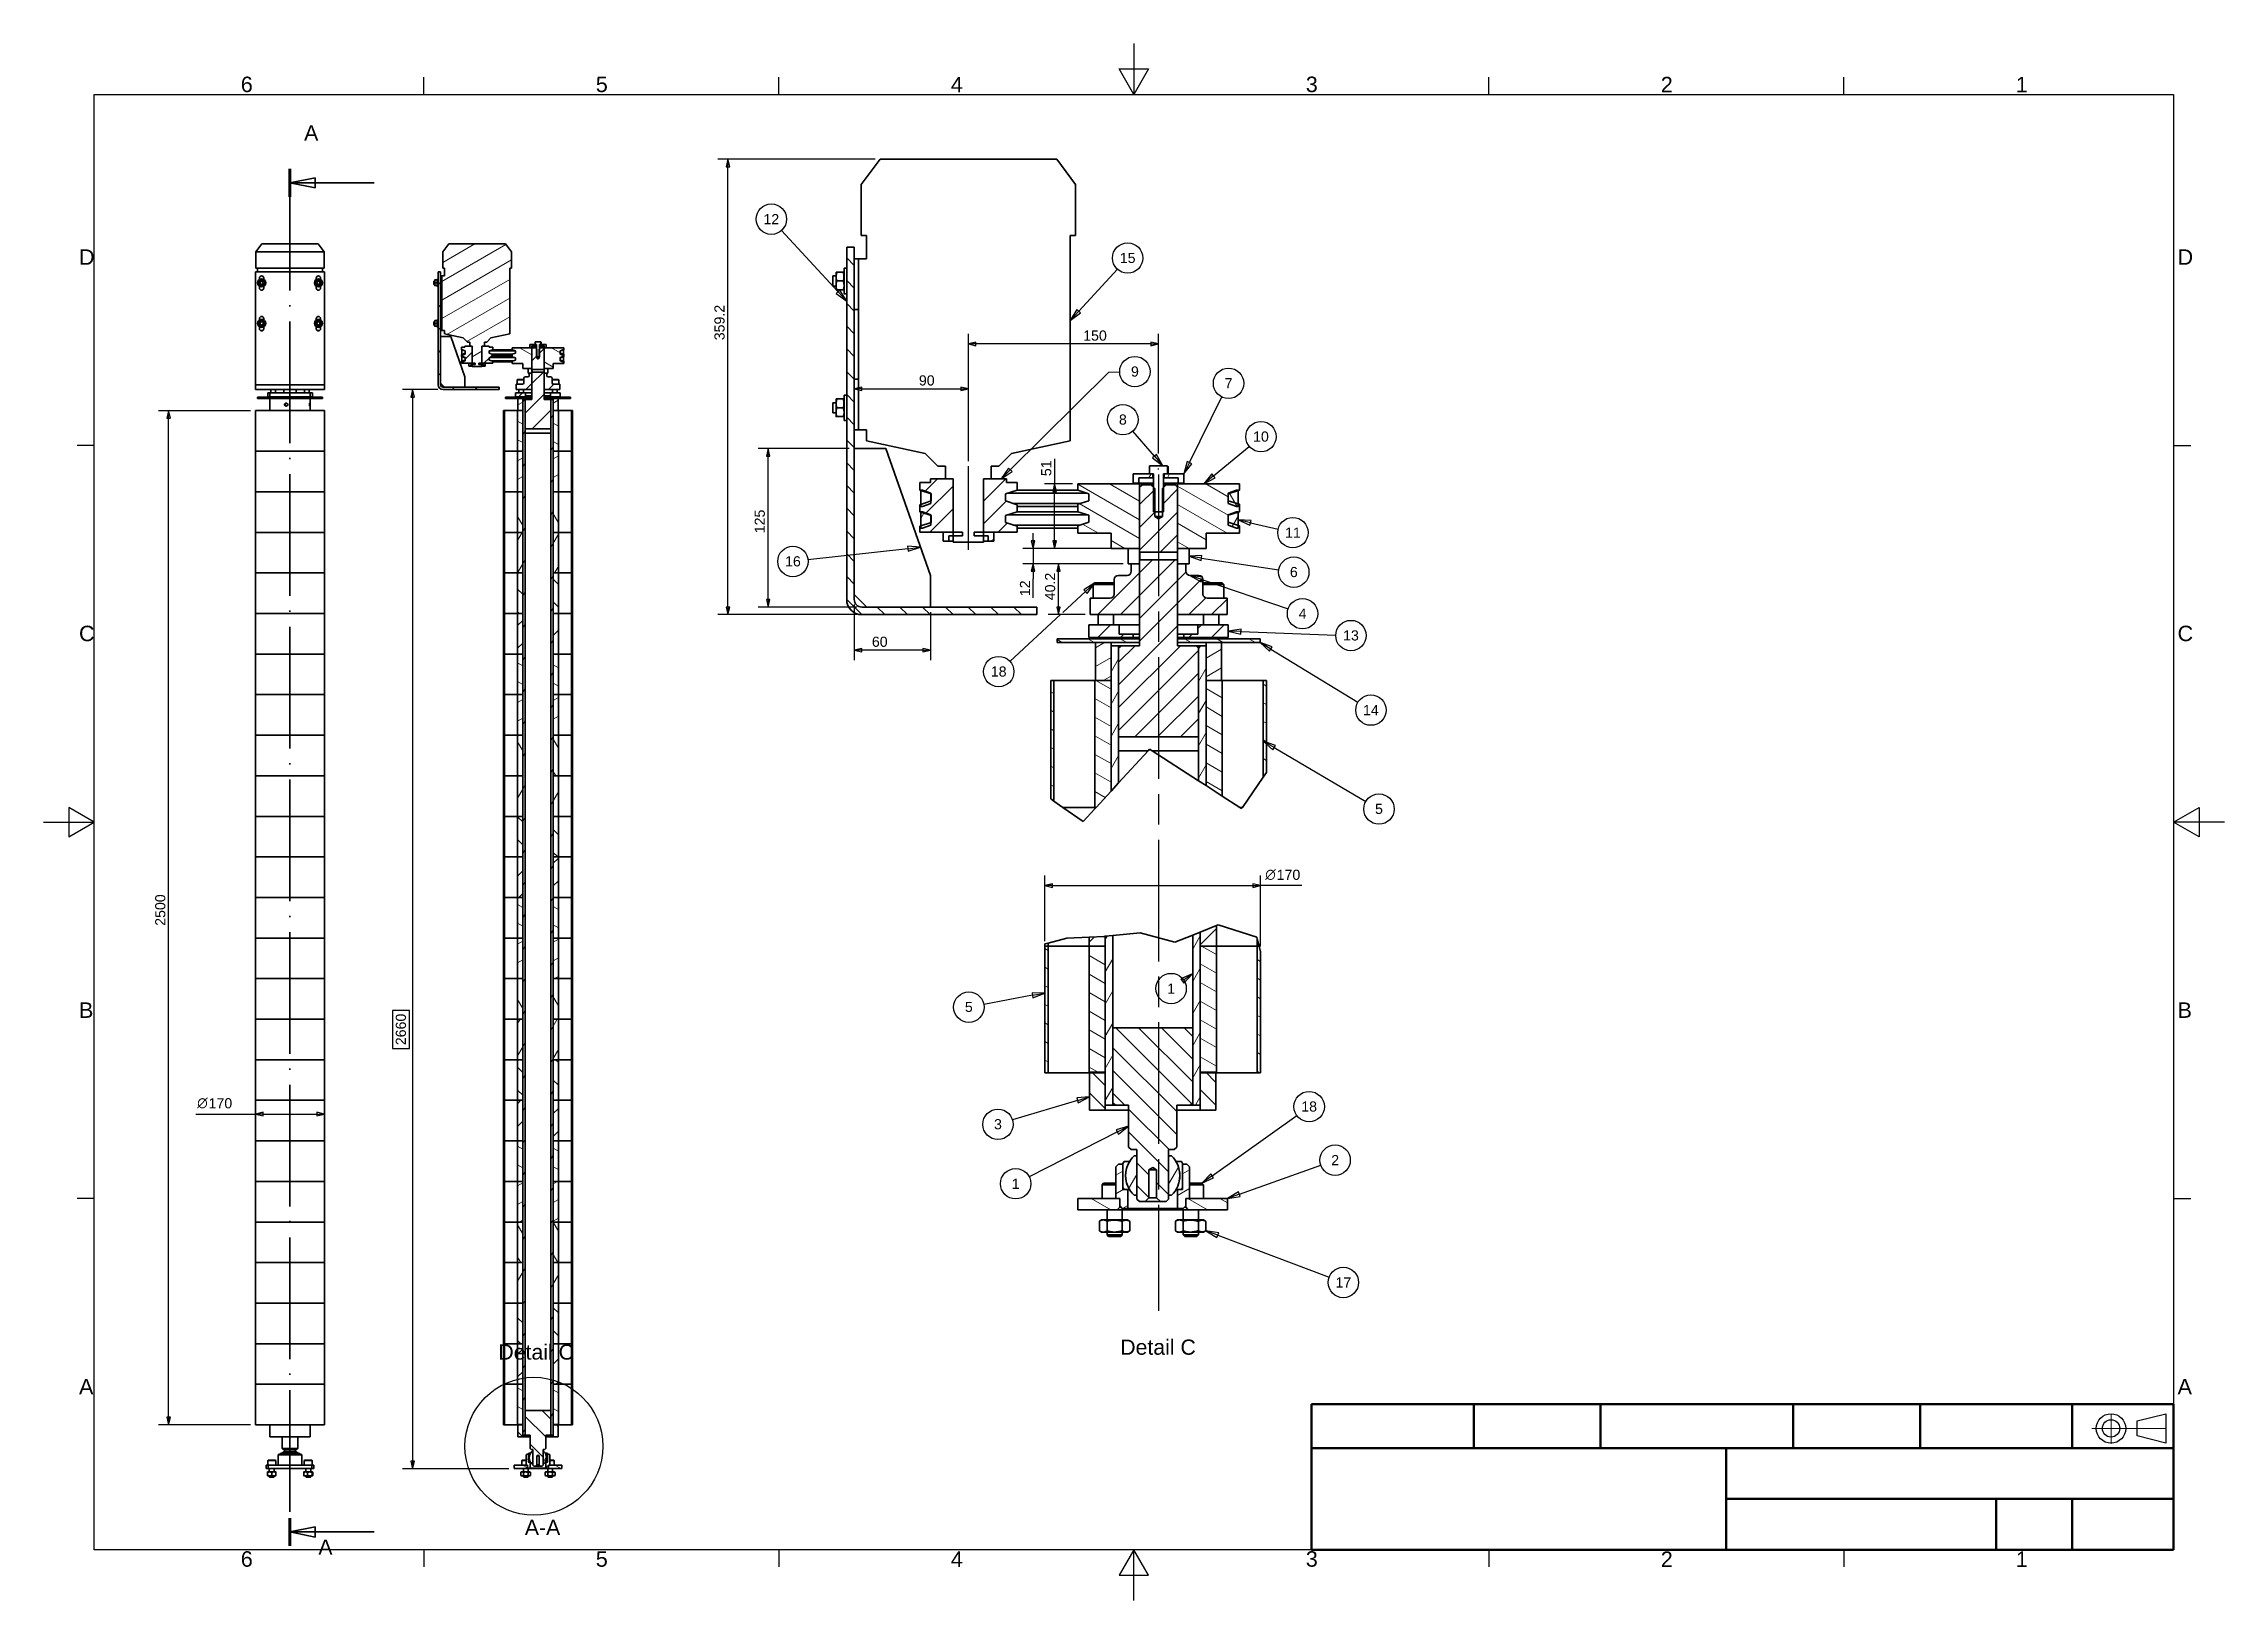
# Paper-space layout 'Brush Roller' of a CAD drawing. Header units: millimetres. Extents: x -9 to 421, y -10 to 297.
import ezdxf

# ---------------------------------------------------------------- set-up
doc = ezdxf.new("R2010")
doc.units = ezdxf.units.MM
for name, pattern in [('ACAD_ISO04W100', [30, 24, -3, 0, -3]), ('ACAD_ISO08W100', [36, 24, -3, 6, -3]), ('ACAD_ISO09W100', [45, 24, -3, 6, -3, 6, -3])]:
    doc.linetypes.add(name, pattern=pattern)
for name, color, linetype, lineweight in [('2dTransBorder', 255, 'Continuous', 35), ('2dTransTitleBlock', 255, 'Continuous', 35), ('Break Lines', 255, 'Continuous', 50), ('Centerline', 255, 'ACAD_ISO08W100', 25), ('Detail Circle Lines', 255, 'ACAD_ISO09W100', 50), ('Dimensions', 5, 'Continuous', 25), ('Hatch', 7, 'Continuous', 25), ('Leader Lines', 5, 'Continuous', 25), ('Section View Lines', 255, 'ACAD_ISO09W100', 70), ('Tangent Edges', 255, 'Continuous', 50), ('Visible Edges', 255, 'Continuous', 50)]:
    doc.layers.add(name, color=color, linetype=linetype, lineweight=lineweight)
doc.layers.add('Title', color=7, linetype='Continuous')
doc.styles.add('Current-ISO', font='ARIAL.TTF')
doc.styles.add('Text Style12', font='AIGDT___.TTF')
doc.styles.add('Text Style29', font='ARIAL.TTF')
doc.styles.add('Text Style31', font='ARIAL.TTF')
doc.styles.add('Text Style5', font='ARIAL.TTF')
pattern_1 = [(135, (-4.1455, -5.1767), (-2.245064, -2.245064), [])]
pattern_2 = [(225, (-4.1455, -5.1767), (2.245064, -2.245064), [])]
pattern_3 = [(150, (-4.1455, -5.1767), (-1.5875, -2.74963), [])]
pattern_4 = [(210, (-4.1455, -5.1767), (1.5875, -2.74963), [])]
pattern_5 = [(120, (-4.1455, -5.1767), (-2.74963, -1.5875), [])]
pattern_6 = [(240, (-4.1455, -5.1767), (2.74963, -1.5875), [])]
pattern_7 = [(240, (0, 0), (2.74963, -1.5875), [])]
pattern_8 = [(225, (0, 0), (2.245064, -2.245064), [])]

psp = doc.layouts.new('Brush Roller')

# ---------------------------------------------------------------- texts
at = {"linetype": 'Continuous', "lineweight": 50, "insert": (203.14, 38.22, -848.62), "char_height": 3, "attachment_point": 7, "style": 'Text Style31'}
psp.add_mtext('Detail C ', dxfattribs=at)
at = {"color": 18, "linetype": 'Continuous', "lineweight": 50, "true_color": 0x000000, "insert": (85.74, 2.72), "char_height": 3, "attachment_point": 7, "style": 'Text Style31'}
psp.add_mtext('A-A ', dxfattribs=at)

# ---------------------------------------------------------------- blocks, each defined once
blk = doc.blocks.new('2dTransSection0')
at = {"color": 179}
for points in [[(48.58, 275.53), (43.58, 274.53), (48.58, 273.53), (48.58, 275.53)], [(48.58, 9.49), (43.58, 8.49), (48.58, 7.49), (48.58, 9.49)]]:
    blk.add_solid(points, dxfattribs=at)
at = {"layer": 'Section View Lines', "color": 179, "linetype": 'ACAD_ISO04W100', "lineweight": 35, "true_color": 0x262659}
for p, q in [((43.58, 277.29), (43.58, 5.73)), ((48.58, 275.53), (43.58, 274.53)), ((48.58, 273.53), (48.58, 275.53)), ((48.58, 274.53), (43.58, 274.53)), ((43.58, 274.53), (48.58, 273.53)), ((60.16, 274.53), (48.58, 274.53)), ((48.58, 9.49), (43.58, 8.49)), ((48.58, 7.49), (48.58, 9.49)), ((48.58, 8.49), (43.58, 8.49)), ((43.58, 8.49), (48.58, 7.49)), ((60.16, 8.49), (48.58, 8.49))]:
    blk.add_line(p, q, dxfattribs=at)
at = {"layer": 'Section View Lines', "color": 179, "linetype": 'ACAD_ISO04W100', "lineweight": 70, "true_color": 0x262659}
for p, q in [((43.58, 277.29), (43.58, 271.78)), ((43.58, 11.25), (43.58, 5.73))]:
    blk.add_line(p, q, dxfattribs=at)
at = {"layer": 'Section View Lines', "color": 179, "linetype": 'ACAD_ISO04W100', "lineweight": 35, "true_color": 0x262659}
for points in [[(48.58, 275.53), (43.58, 274.53), (48.58, 273.53), (48.58, 275.53)], [(48.58, 9.49), (43.58, 8.49), (48.58, 7.49), (48.58, 9.49)]]:
    blk.add_lwpolyline(points, dxfattribs=at)
at = {"layer": 'Section View Lines', "linetype": 'ACAD_ISO04W100', "lineweight": 35, "insert": (46.37, 282.89), "char_height": 3, "attachment_point": 7, "style": 'Text Style31'}
blk.add_mtext('A', dxfattribs=at)
at = {"layer": 'Section View Lines', "color": 18, "linetype": 'ACAD_ISO04W100', "lineweight": 35, "true_color": 0x000000, "insert": (49.18, 4), "char_height": 3, "attachment_point": 7, "style": 'Text Style31'}
blk.add_mtext('A', dxfattribs=at)
blk = doc.blocks.new('2dDetail1')
at = {"layer": 'Detail Circle Lines', "color": 179, "linetype": 'Continuous', "lineweight": 25, "true_color": 0x262659}
blk.add_circle((91.67, 25.41), 13.59, dxfattribs=at)
at = {"layer": 'Detail Circle Lines', "color": 18, "linetype": 'Continuous', "lineweight": 25, "true_color": 0x000000, "insert": (84.67, 42.44), "char_height": 3, "attachment_point": 7, "style": 'Text Style31'}
blk.add_mtext('Detail C', dxfattribs=at)
blk = doc.blocks.new('2dTransSymbol1')
at = {"color": 179}
for points in [[(195.46, 197.94), (195.11, 199.44), (194.76, 197.94), (195.46, 197.94)], [(194.76, 190.89), (195.11, 189.39), (195.46, 190.89), (194.76, 190.89)]]:
    blk.add_solid(points, dxfattribs=at)
at = {"layer": 'Dimensions', "color": 179, "linetype": 'Continuous', "lineweight": 25, "true_color": 0x262659}
for p, q in [((207.85, 199.44), (193.11, 199.44)), ((195.11, 199.44), (194.76, 197.94)), ((194.76, 197.94), (195.46, 197.94)), ((195.11, 197.94), (195.11, 199.44)), ((195.46, 197.94), (195.11, 199.44)), ((195.11, 190.89), (195.11, 197.94)), ((200.35, 189.39), (193.11, 189.39)), ((194.76, 190.89), (195.11, 189.39)), ((195.46, 190.89), (194.76, 190.89)), ((195.11, 190.89), (195.11, 189.39)), ((195.11, 189.39), (195.46, 190.89))]:
    blk.add_line(p, q, dxfattribs=at)
for points in [[(195.46, 197.94), (195.11, 199.44), (194.76, 197.94), (195.46, 197.94)], [(194.76, 190.89), (195.11, 189.39), (195.46, 190.89), (194.76, 190.89)]]:
    blk.add_lwpolyline(points, dxfattribs=at)
at = {"layer": 'Dimensions', "color": 18, "linetype": 'Continuous', "lineweight": 25, "true_color": 0x000000, "insert": (194.48, 192.23), "char_height": 2, "attachment_point": 7, "rotation": 90, "style": 'Text Style5'}
blk.add_mtext('40.2', dxfattribs=at)
blk = doc.blocks.new('2dTransSymbol2')
at = {"color": 179}
for points in [[(189.76, 203.94), (190.11, 202.44), (190.46, 203.94), (189.76, 203.94)], [(190.46, 197.94), (190.11, 199.44), (189.76, 197.94), (190.46, 197.94)]]:
    blk.add_solid(points, dxfattribs=at)
at = {"layer": 'Dimensions', "color": 179, "linetype": 'Continuous', "lineweight": 25, "true_color": 0x262659}
for p, q in [((207.85, 202.44), (188.11, 202.44)), ((189.76, 203.94), (190.11, 202.44)), ((190.46, 203.94), (189.76, 203.94)), ((190.11, 203.94), (190.11, 205.44)), ((190.11, 203.94), (190.11, 202.44)), ((190.11, 202.44), (190.46, 203.94)), ((190.11, 202.44), (190.11, 199.44)), ((207.85, 199.44), (188.11, 199.44)), ((190.11, 199.44), (189.76, 197.94)), ((189.76, 197.94), (190.46, 197.94)), ((190.11, 197.94), (190.11, 199.44)), ((190.46, 197.94), (190.11, 199.44)), ((190.11, 197.94), (190.11, 196.44)), ((190.11, 192.73), (190.11, 196.44))]:
    blk.add_line(p, q, dxfattribs=at)
for points in [[(189.76, 203.94), (190.11, 202.44), (190.46, 203.94), (189.76, 203.94)], [(190.46, 197.94), (190.11, 199.44), (189.76, 197.94), (190.46, 197.94)]]:
    blk.add_lwpolyline(points, dxfattribs=at)
at = {"layer": 'Dimensions', "color": 18, "linetype": 'Continuous', "lineweight": 25, "true_color": 0x000000, "insert": (189.51, 193.03), "char_height": 2, "attachment_point": 7, "rotation": 90, "style": 'Text Style5'}
blk.add_mtext('12', dxfattribs=at)
blk = doc.blocks.new('2dTransSymbol3')
at = {"color": 179}
for points in [[(194.7, 213.69), (194.35, 215.19), (194, 213.69), (194.7, 213.69)], [(194, 203.94), (194.35, 202.44), (194.7, 203.94), (194, 203.94)]]:
    blk.add_solid(points, dxfattribs=at)
at = {"layer": 'Dimensions', "color": 179, "linetype": 'Continuous', "lineweight": 25, "true_color": 0x262659}
for p, q in [((194.35, 220.12), (194.35, 215.19)), ((197.89, 215.19), (192.35, 215.19)), ((194.35, 215.19), (194, 213.69)), ((194.35, 213.69), (194.35, 215.19)), ((194.7, 213.69), (194.35, 215.19)), ((194, 213.69), (194.7, 213.69)), ((194.35, 203.94), (194.35, 213.69)), ((204.47, 202.44), (192.35, 202.44)), ((194, 203.94), (194.35, 202.44)), ((194.7, 203.94), (194, 203.94)), ((194.35, 203.94), (194.35, 202.44)), ((194.35, 202.44), (194.7, 203.94))]:
    blk.add_line(p, q, dxfattribs=at)
for points in [[(194.7, 213.69), (194.35, 215.19), (194, 213.69), (194.7, 213.69)], [(194, 203.94), (194.35, 202.44), (194.7, 203.94), (194, 203.94)]]:
    blk.add_lwpolyline(points, dxfattribs=at)
at = {"layer": 'Dimensions', "color": 18, "linetype": 'Continuous', "lineweight": 25, "true_color": 0x000000, "insert": (193.72, 216.71), "char_height": 2, "attachment_point": 7, "rotation": 90, "style": 'Text Style5'}
blk.add_mtext('51', dxfattribs=at)
blk = doc.blocks.new('2dTransSymbol4')
at = {"color": 179}
for points in [[(130.29, 277.69), (129.94, 279.19), (129.59, 277.69), (130.29, 277.69)], [(129.59, 190.89), (129.94, 189.39), (130.29, 190.89), (129.59, 190.89)]]:
    blk.add_solid(points, dxfattribs=at)
at = {"layer": 'Dimensions', "color": 179, "linetype": 'Continuous', "lineweight": 25, "true_color": 0x262659}
for p, q in [((158.94, 279.19), (127.94, 279.19)), ((129.94, 279.19), (129.59, 277.69)), ((129.59, 277.69), (130.29, 277.69)), ((129.94, 277.69), (129.94, 279.19)), ((130.29, 277.69), (129.94, 279.19)), ((129.94, 190.89), (129.94, 277.69)), ((155.35, 189.39), (127.94, 189.39)), ((129.59, 190.89), (129.94, 189.39)), ((130.29, 190.89), (129.59, 190.89)), ((129.94, 190.89), (129.94, 189.39)), ((129.94, 189.39), (130.29, 190.89))]:
    blk.add_line(p, q, dxfattribs=at)
for points in [[(130.29, 277.69), (129.94, 279.19), (129.59, 277.69), (130.29, 277.69)], [(129.59, 190.89), (129.94, 189.39), (130.29, 190.89), (129.59, 190.89)]]:
    blk.add_lwpolyline(points, dxfattribs=at)
at = {"layer": 'Dimensions', "linetype": 'Continuous', "lineweight": 25, "insert": (129.3, 243.5), "char_height": 2, "attachment_point": 7, "rotation": 90, "style": 'Text Style5'}
blk.add_mtext('359.2', dxfattribs=at)
blk = doc.blocks.new('2dTransSymbol5')
at = {"color": 179}
for points in [[(156.35, 182.74), (154.85, 182.39), (156.35, 182.04), (156.35, 182.74)], [(168.35, 182.04), (169.85, 182.39), (168.35, 182.74), (168.35, 182.04)]]:
    blk.add_solid(points, dxfattribs=at)
at = {"layer": 'Dimensions', "color": 179, "linetype": 'Continuous', "lineweight": 25, "true_color": 0x262659}
for p, q in [((154.85, 191.39), (154.85, 180.39)), ((169.85, 189.89), (169.85, 180.39)), ((156.35, 182.74), (154.85, 182.39)), ((156.35, 182.39), (154.85, 182.39)), ((154.85, 182.39), (156.35, 182.04)), ((156.35, 182.04), (156.35, 182.74)), ((168.35, 182.39), (156.35, 182.39)), ((169.85, 182.39), (168.35, 182.74)), ((168.35, 182.74), (168.35, 182.04)), ((168.35, 182.39), (169.85, 182.39)), ((168.35, 182.04), (169.85, 182.39))]:
    blk.add_line(p, q, dxfattribs=at)
for points in [[(156.35, 182.74), (154.85, 182.39), (156.35, 182.04), (156.35, 182.74)], [(168.35, 182.04), (169.85, 182.39), (168.35, 182.74), (168.35, 182.04)]]:
    blk.add_lwpolyline(points, dxfattribs=at)
at = {"layer": 'Dimensions', "color": 18, "linetype": 'Continuous', "lineweight": 25, "true_color": 0x000000, "insert": (158.32, 183.02), "char_height": 2, "attachment_point": 7, "style": 'Text Style5'}
blk.add_mtext('60', dxfattribs=at)
blk = doc.blocks.new('2dTransSymbol6')
at = {"color": 179}
for points in [[(138.23, 220.64), (137.88, 222.14), (137.53, 220.64), (138.23, 220.64)], [(137.53, 192.39), (137.88, 190.89), (138.23, 192.39), (137.53, 192.39)]]:
    blk.add_solid(points, dxfattribs=at)
at = {"layer": 'Dimensions', "color": 179, "linetype": 'Continuous', "lineweight": 25, "true_color": 0x262659}
for p, q in [((153.85, 222.14), (135.88, 222.14)), ((137.88, 222.14), (137.53, 220.64)), ((137.53, 220.64), (138.23, 220.64)), ((137.88, 220.64), (137.88, 222.14)), ((138.23, 220.64), (137.88, 222.14)), ((137.88, 192.39), (137.88, 220.64)), ((155.35, 190.89), (135.88, 190.89)), ((137.53, 192.39), (137.88, 190.89)), ((138.23, 192.39), (137.53, 192.39)), ((137.88, 192.39), (137.88, 190.89)), ((137.88, 190.89), (138.23, 192.39))]:
    blk.add_line(p, q, dxfattribs=at)
for points in [[(138.23, 220.64), (137.88, 222.14), (137.53, 220.64), (138.23, 220.64)], [(137.53, 192.39), (137.88, 190.89), (138.23, 192.39), (137.53, 192.39)]]:
    blk.add_lwpolyline(points, dxfattribs=at)
at = {"layer": 'Dimensions', "linetype": 'Continuous', "lineweight": 25, "insert": (137.24, 205.44), "char_height": 2, "attachment_point": 7, "rotation": 90, "style": 'Text Style5'}
blk.add_mtext('125', dxfattribs=at)
blk = doc.blocks.new('2dCenterLine1')
at = {"layer": 'Centerline', "lineweight": 25}
blk.add_line((177.35, 202.19), (177.35, 218.69), dxfattribs=at)
blk = doc.blocks.new('2dTransSymbol7')
at = {"color": 179}
for points in [[(156.35, 234.28), (154.85, 233.93), (156.35, 233.58), (156.35, 234.28)], [(175.85, 233.58), (177.35, 233.93), (175.85, 234.28), (175.85, 233.58)]]:
    blk.add_solid(points, dxfattribs=at)
at = {"layer": 'Dimensions', "color": 179, "linetype": 'Continuous', "lineweight": 25, "true_color": 0x262659}
for p, q in [((156.35, 234.28), (154.85, 233.93)), ((156.35, 233.93), (154.85, 233.93)), ((154.85, 233.93), (156.35, 233.58)), ((156.35, 233.58), (156.35, 234.28)), ((156.35, 233.93), (175.85, 233.93)), ((177.35, 233.93), (175.85, 234.28)), ((175.85, 234.28), (175.85, 233.58)), ((175.85, 233.93), (177.35, 233.93)), ((175.85, 233.58), (177.35, 233.93)), ((177.35, 219.69), (177.35, 235.93))]:
    blk.add_line(p, q, dxfattribs=at)
for points in [[(156.35, 234.28), (154.85, 233.93), (156.35, 233.58), (156.35, 234.28)], [(175.85, 233.58), (177.35, 233.93), (175.85, 234.28), (175.85, 233.58)]]:
    blk.add_lwpolyline(points, dxfattribs=at)
at = {"layer": 'Dimensions', "linetype": 'Continuous', "lineweight": 25, "insert": (167.59, 234.56), "char_height": 2, "attachment_point": 7, "style": 'Text Style5'}
blk.add_mtext('90', dxfattribs=at)
blk = doc.blocks.new('2dCenterLine2')
at = {"layer": 'Centerline', "lineweight": 25}
blk.add_line((214.85, 217.01), (214.85, 52.09), dxfattribs=at)
blk = doc.blocks.new('2dTransSymbol8')
at = {"color": 179}
for points in [[(178.85, 243.12), (177.35, 242.77), (178.85, 242.42), (178.85, 243.12)], [(213.35, 242.42), (214.85, 242.77), (213.35, 243.12), (213.35, 242.42)]]:
    blk.add_solid(points, dxfattribs=at)
at = {"layer": 'Dimensions', "color": 179, "linetype": 'Continuous', "lineweight": 25, "true_color": 0x262659}
for p, q in [((177.35, 219.69), (177.35, 244.77)), ((178.85, 243.12), (177.35, 242.77)), ((178.85, 242.77), (177.35, 242.77)), ((177.35, 242.77), (178.85, 242.42)), ((178.85, 242.42), (178.85, 243.12)), ((213.35, 242.77), (178.85, 242.77)), ((214.85, 242.77), (213.35, 243.12)), ((213.35, 243.12), (213.35, 242.42)), ((213.35, 242.77), (214.85, 242.77)), ((213.35, 242.42), (214.85, 242.77)), ((214.85, 221.18), (214.85, 244.77)), ((214.85, 218.01), (214.85, 218.19))]:
    blk.add_line(p, q, dxfattribs=at)
for points in [[(178.85, 243.12), (177.35, 242.77), (178.85, 242.42), (178.85, 243.12)], [(213.35, 242.42), (214.85, 242.77), (213.35, 243.12), (213.35, 242.42)]]:
    blk.add_lwpolyline(points, dxfattribs=at)
at = {"layer": 'Dimensions', "color": 18, "linetype": 'Continuous', "lineweight": 25, "true_color": 0x000000, "insert": (199.98, 243.4), "char_height": 2, "attachment_point": 7, "style": 'Text Style5'}
blk.add_mtext('150', dxfattribs=at)
blk = doc.blocks.new('2dTransSymbol9')
at = {"color": 179}
for points in [[(193.95, 136.31), (192.45, 135.96), (193.95, 135.61), (193.95, 136.31)], [(233.45, 135.61), (234.95, 135.96), (233.45, 136.31), (233.45, 135.61)]]:
    blk.add_solid(points, dxfattribs=at)
at = {"layer": 'Dimensions', "color": 179, "linetype": 'Continuous', "lineweight": 25, "true_color": 0x262659}
for p, q in [((192.45, 125.03), (192.45, 137.96)), ((234.95, 123.93), (234.95, 137.96)), ((193.95, 136.31), (192.45, 135.96)), ((193.95, 135.96), (192.45, 135.96)), ((192.45, 135.96), (193.95, 135.61)), ((193.95, 135.61), (193.95, 136.31)), ((193.95, 135.96), (233.45, 135.96)), ((234.95, 135.96), (233.45, 136.31)), ((233.45, 136.31), (233.45, 135.61)), ((233.45, 135.96), (234.95, 135.96)), ((233.45, 135.61), (234.95, 135.96)), ((243.09, 135.96), (234.95, 135.96))]:
    blk.add_line(p, q, dxfattribs=at)
for points in [[(193.95, 136.31), (192.45, 135.96), (193.95, 135.61), (193.95, 136.31)], [(233.45, 135.61), (234.95, 135.96), (233.45, 136.31), (233.45, 135.61)]]:
    blk.add_lwpolyline(points, dxfattribs=at)
at = {"layer": 'Dimensions', "color": 18, "linetype": 'Continuous', "lineweight": 25, "true_color": 0x020002, "insert": (235.88, 137.06), "char_height": 2, "attachment_point": 7, "style": 'Text Style12'}
blk.add_mtext('n', dxfattribs=at)
at = {"layer": 'Dimensions', "color": 18, "linetype": 'Continuous', "lineweight": 25, "true_color": 0x000000, "insert": (238.13, 137.06), "char_height": 2, "attachment_point": 7, "style": 'Text Style5'}
blk.add_mtext('170', dxfattribs=at)
blk = doc.blocks.new('2dTransSymbol10')
at = {"color": 179}
for points in [[(68.11, 232.27), (67.76, 233.77), (67.41, 232.27), (68.11, 232.27)], [(67.41, 22.47), (67.76, 20.97), (68.11, 22.47), (67.41, 22.47)]]:
    blk.add_solid(points, dxfattribs=at)
at = {"layer": 'Dimensions', "color": 179, "linetype": 'Continuous', "lineweight": 25, "true_color": 0x262659}
for p, q in [((72.76, 233.77), (65.76, 233.77)), ((67.76, 233.77), (67.41, 232.27)), ((67.41, 232.27), (68.11, 232.27)), ((67.76, 232.27), (67.76, 233.77)), ((68.11, 232.27), (67.76, 233.77)), ((67.76, 232.27), (67.76, 22.47)), ((67.16, 111.36), (63.82, 111.36)), ((63.82, 111.36), (63.82, 103.84)), ((67.16, 103.84), (67.16, 111.36)), ((63.82, 103.84), (67.16, 103.84)), ((67.41, 22.47), (67.76, 20.97)), ((68.11, 22.47), (67.41, 22.47)), ((67.76, 22.47), (67.76, 20.97)), ((67.76, 20.97), (68.11, 22.47)), ((86.76, 20.97), (65.76, 20.97))]:
    blk.add_line(p, q, dxfattribs=at)
for points in [[(68.11, 232.27), (67.76, 233.77), (67.41, 232.27), (68.11, 232.27)], [(67.41, 22.47), (67.76, 20.97), (68.11, 22.47), (67.41, 22.47)]]:
    blk.add_lwpolyline(points, dxfattribs=at)
at = {"layer": 'Dimensions', "color": 18, "linetype": 'Continuous', "lineweight": 25, "true_color": 0x000000, "insert": (66.47, 104.49), "char_height": 2, "attachment_point": 7, "rotation": 90, "style": 'Text Style5'}
blk.add_mtext('2660', dxfattribs=at)
blk = doc.blocks.new('2dTransSymbol11')
at = {"color": 179}
for points in [[(38.28, 91.25), (36.78, 90.9), (38.28, 90.55), (38.28, 91.25)], [(48.88, 90.55), (50.38, 90.9), (48.88, 91.25), (48.88, 90.55)]]:
    blk.add_solid(points, dxfattribs=at)
at = {"layer": 'Dimensions', "color": 179, "linetype": 'Continuous', "lineweight": 25, "true_color": 0x262659}
for p, q in [((24.99, 90.9), (36.78, 90.9)), ((36.78, 92.61), (36.78, 88.9)), ((38.28, 91.25), (36.78, 90.9)), ((38.28, 90.9), (36.78, 90.9)), ((36.78, 90.9), (38.28, 90.55)), ((38.28, 90.55), (38.28, 91.25)), ((38.28, 90.9), (48.88, 90.9)), ((50.38, 90.9), (48.88, 91.25)), ((48.88, 91.25), (48.88, 90.55)), ((48.88, 90.9), (50.38, 90.9)), ((48.88, 90.55), (50.38, 90.9)), ((50.38, 92.61), (50.38, 88.9))]:
    blk.add_line(p, q, dxfattribs=at)
for points in [[(38.28, 91.25), (36.78, 90.9), (38.28, 90.55), (38.28, 91.25)], [(48.88, 90.55), (50.38, 90.9), (48.88, 91.25), (48.88, 90.55)]]:
    blk.add_lwpolyline(points, dxfattribs=at)
at = {"layer": 'Dimensions', "color": 18, "linetype": 'Continuous', "lineweight": 25, "true_color": 0x000000, "char_height": 2, "attachment_point": 7}
for s, insert, style in [('n', (25.29, 92.01), 'Text Style12'), ('170', (27.53, 92.01), 'Text Style5')]:
    blk.add_mtext(s, dxfattribs=dict(at, insert=insert, style=style))
blk = doc.blocks.new('2dTransSymbol12')
at = {"color": 179}
for points in [[(20.01, 228.11), (19.66, 229.61), (19.31, 228.11), (20.01, 228.11)], [(19.31, 31.11), (19.66, 29.61), (20.01, 31.11), (19.31, 31.11)]]:
    blk.add_solid(points, dxfattribs=at)
at = {"layer": 'Dimensions', "color": 179, "linetype": 'Continuous', "lineweight": 25, "true_color": 0x262659}
for p, q in [((35.78, 229.61), (17.66, 229.61)), ((19.66, 229.61), (19.31, 228.11)), ((19.31, 228.11), (20.01, 228.11)), ((19.66, 228.11), (19.66, 229.61)), ((20.01, 228.11), (19.66, 229.61)), ((19.66, 31.11), (19.66, 228.11)), ((19.31, 31.11), (19.66, 29.61)), ((20.01, 31.11), (19.31, 31.11)), ((19.66, 31.11), (19.66, 29.61)), ((19.66, 29.61), (20.01, 31.11)), ((35.78, 29.61), (17.66, 29.61))]:
    blk.add_line(p, q, dxfattribs=at)
for points in [[(20.01, 228.11), (19.66, 229.61), (19.31, 228.11), (20.01, 228.11)], [(19.31, 31.11), (19.66, 29.61), (20.01, 31.11), (19.31, 31.11)]]:
    blk.add_lwpolyline(points, dxfattribs=at)
at = {"layer": 'Dimensions', "linetype": 'Continuous', "lineweight": 25, "insert": (19.03, 128.03), "char_height": 2, "attachment_point": 7, "rotation": 90, "style": 'Text Style5'}
blk.add_mtext('2500', dxfattribs=at)
blk = doc.blocks.new('2dTransSymbol13')
at = {"color": 179}
blk.add_solid([(198.74, 249.6), (197.41, 247.42), (199.47, 248.92), (198.74, 249.6)], dxfattribs=at)
at = {"layer": 'Leader Lines', "color": 179, "linetype": 'Continuous', "lineweight": 25, "true_color": 0x262659}
for p, q in [((199.1, 249.26), (206.72, 257.52)), ((198.74, 249.6), (197.41, 247.42)), ((199.47, 248.92), (198.74, 249.6)), ((199.1, 249.26), (197.41, 247.42)), ((197.41, 247.42), (199.47, 248.92))]:
    blk.add_line(p, q, dxfattribs=at)
blk.add_lwpolyline([(198.74, 249.6), (197.41, 247.42), (199.47, 248.92), (198.74, 249.6)], dxfattribs=at)
blk.add_circle((208.75, 259.72), 3, dxfattribs=at)
at = {"layer": 'Leader Lines', "color": 178, "linetype": 'Continuous', "lineweight": 25, "true_color": 0x000001, "insert": (207.2, 258.71), "char_height": 2, "attachment_point": 7, "style": 'Text Style29'}
blk.add_mtext('15', dxfattribs=at)
blk = doc.blocks.new('2dTransSymbol14')
at = {"color": 179}
blk.add_solid([(151.29, 252.7), (153.35, 251.19), (152.02, 253.37), (151.29, 252.7)], dxfattribs=at)
at = {"layer": 'Leader Lines', "color": 179, "linetype": 'Continuous', "lineweight": 25, "true_color": 0x262659}
for p, q in [((151.66, 253.04), (140.52, 265.18)), ((152.02, 253.37), (151.29, 252.7)), ((151.29, 252.7), (153.35, 251.19)), ((151.66, 253.04), (153.35, 251.19)), ((153.35, 251.19), (152.02, 253.37))]:
    blk.add_line(p, q, dxfattribs=at)
blk.add_lwpolyline([(151.29, 252.7), (153.35, 251.19), (152.02, 253.37), (151.29, 252.7)], dxfattribs=at)
blk.add_circle((138.5, 267.39), 3, dxfattribs=at)
at = {"layer": 'Leader Lines', "color": 178, "linetype": 'Continuous', "lineweight": 25, "true_color": 0x000001, "insert": (136.94, 266.38), "char_height": 2, "attachment_point": 7, "style": 'Text Style29'}
blk.add_mtext('12', dxfattribs=at)
blk = doc.blocks.new('2dTransSymbol15')
at = {"color": 179}
blk.add_solid([(165.48, 201.91), (167.91, 202.68), (165.37, 202.9), (165.48, 201.91)], dxfattribs=at)
at = {"layer": 'Leader Lines', "color": 179, "linetype": 'Continuous', "lineweight": 25, "true_color": 0x262659}
for p, q in [((165.42, 202.4), (145.72, 200.21)), ((167.91, 202.68), (165.37, 202.9)), ((165.37, 202.9), (165.48, 201.91)), ((165.42, 202.4), (167.91, 202.68)), ((165.48, 201.91), (167.91, 202.68))]:
    blk.add_line(p, q, dxfattribs=at)
blk.add_lwpolyline([(165.48, 201.91), (167.91, 202.68), (165.37, 202.9), (165.48, 201.91)], dxfattribs=at)
blk.add_circle((142.75, 199.88), 3, dxfattribs=at)
at = {"layer": 'Leader Lines', "color": 18, "linetype": 'Continuous', "lineweight": 25, "true_color": 0x000000, "insert": (141.2, 198.88), "char_height": 2, "attachment_point": 7, "style": 'Text Style29'}
blk.add_mtext('16', dxfattribs=at)
blk = doc.blocks.new('2dTransSymbol16')
at = {"color": 179}
blk.add_solid([(185.26, 218.3), (183.83, 216.19), (185.96, 217.59), (185.26, 218.3)], dxfattribs=at)
at = {"layer": 'Leader Lines', "color": 179, "linetype": 'Continuous', "lineweight": 25, "true_color": 0x262659}
for p, q in [((185.61, 217.95), (205.06, 237.22)), ((205.06, 237.22), (207.19, 237.26)), ((185.26, 218.3), (183.83, 216.19)), ((185.61, 217.95), (183.83, 216.19)), ((183.83, 216.19), (185.96, 217.59)), ((185.96, 217.59), (185.26, 218.3))]:
    blk.add_line(p, q, dxfattribs=at)
blk.add_lwpolyline([(185.26, 218.3), (183.83, 216.19), (185.96, 217.59), (185.26, 218.3)], dxfattribs=at)
blk.add_circle((210.18, 237.32), 3, dxfattribs=at)
at = {"layer": 'Leader Lines', "color": 18, "linetype": 'Continuous', "lineweight": 25, "true_color": 0x000000, "insert": (209.41, 236.31), "char_height": 2, "attachment_point": 7, "style": 'Text Style29'}
blk.add_mtext('9', dxfattribs=at)
blk = doc.blocks.new('2dTransSymbol17')
at = {"color": 179}
blk.add_solid([(220.5, 219.6), (219.85, 217.14), (221.4, 219.16), (220.5, 219.6)], dxfattribs=at)
at = {"layer": 'Leader Lines', "color": 179, "linetype": 'Continuous', "lineweight": 25, "true_color": 0x262659}
for p, q in [((220.95, 219.38), (227.33, 232.33)), ((220.5, 219.6), (219.85, 217.14)), ((220.95, 219.38), (219.85, 217.14)), ((221.4, 219.16), (220.5, 219.6)), ((219.85, 217.14), (221.4, 219.16))]:
    blk.add_line(p, q, dxfattribs=at)
blk.add_lwpolyline([(220.5, 219.6), (219.85, 217.14), (221.4, 219.16), (220.5, 219.6)], dxfattribs=at)
blk.add_circle((228.65, 235.01), 3, dxfattribs=at)
at = {"layer": 'Leader Lines', "color": 18, "linetype": 'Continuous', "lineweight": 25, "true_color": 0x000000, "insert": (227.88, 234.03), "char_height": 2, "attachment_point": 7, "style": 'Text Style29'}
blk.add_mtext('7', dxfattribs=at)
blk = doc.blocks.new('2dTransSymbol18')
at = {"color": 179}
blk.add_solid([(225.38, 217.17), (223.77, 215.19), (226.01, 216.39), (225.38, 217.17)], dxfattribs=at)
at = {"layer": 'Leader Lines', "color": 179, "linetype": 'Continuous', "lineweight": 25, "true_color": 0x262659}
for p, q in [((225.69, 216.78), (232.72, 222.58)), ((225.38, 217.17), (223.77, 215.19)), ((225.69, 216.78), (223.77, 215.19)), ((223.77, 215.19), (226.01, 216.39)), ((226.01, 216.39), (225.38, 217.17))]:
    blk.add_line(p, q, dxfattribs=at)
blk.add_lwpolyline([(225.38, 217.17), (223.77, 215.19), (226.01, 216.39), (225.38, 217.17)], dxfattribs=at)
blk.add_circle((235.04, 224.49), 3, dxfattribs=at)
at = {"layer": 'Leader Lines', "linetype": 'Continuous', "lineweight": 25, "insert": (233.48, 223.49), "char_height": 2, "attachment_point": 7, "style": 'Text Style29'}
blk.add_mtext('10', dxfattribs=at)
blk = doc.blocks.new('2dTransSymbol19')
at = {"color": 179}
blk.add_solid([(213.68, 220.3), (215.69, 218.74), (214.44, 220.96), (213.68, 220.3)], dxfattribs=at)
at = {"layer": 'Leader Lines', "color": 179, "linetype": 'Continuous', "lineweight": 25, "true_color": 0x262659}
for p, q in [((214.06, 220.63), (209.77, 225.58)), ((214.44, 220.96), (213.68, 220.3)), ((213.68, 220.3), (215.69, 218.74)), ((214.06, 220.63), (215.69, 218.74)), ((215.69, 218.74), (214.44, 220.96))]:
    blk.add_line(p, q, dxfattribs=at)
blk.add_lwpolyline([(213.68, 220.3), (215.69, 218.74), (214.44, 220.96), (213.68, 220.3)], dxfattribs=at)
blk.add_circle((207.81, 227.84), 3, dxfattribs=at)
at = {"layer": 'Leader Lines', "linetype": 'Continuous', "lineweight": 25, "insert": (207.03, 226.84), "char_height": 2, "attachment_point": 7, "style": 'Text Style29'}
blk.add_mtext('8', dxfattribs=at)
blk = doc.blocks.new('2dTransSymbol20')
at = {"color": 179}
blk.add_solid([(233.08, 207.99), (230.53, 208.06), (232.86, 207.02), (233.08, 207.99)], dxfattribs=at)
at = {"layer": 'Leader Lines', "color": 179, "linetype": 'Continuous', "lineweight": 25, "true_color": 0x262659}
for p, q in [((232.97, 207.5), (230.53, 208.06)), ((233.08, 207.99), (230.53, 208.06)), ((230.53, 208.06), (232.86, 207.02)), ((232.86, 207.02), (233.08, 207.99)), ((232.97, 207.5), (238.43, 206.25))]:
    blk.add_line(p, q, dxfattribs=at)
blk.add_lwpolyline([(233.08, 207.99), (230.53, 208.06), (232.86, 207.02), (233.08, 207.99)], dxfattribs=at)
blk.add_circle((241.34, 205.57), 3, dxfattribs=at)
at = {"layer": 'Leader Lines', "linetype": 'Continuous', "lineweight": 25, "insert": (239.79, 204.57), "char_height": 2, "attachment_point": 7, "style": 'Text Style29'}
blk.add_mtext('11', dxfattribs=at)
blk = doc.blocks.new('2dTransSymbol21')
at = {"color": 179}
blk.add_solid([(223.56, 196.81), (221.03, 197.14), (223.24, 195.86), (223.56, 196.81)], dxfattribs=at)
at = {"layer": 'Leader Lines', "color": 179, "linetype": 'Continuous', "lineweight": 25, "true_color": 0x262659}
for p, q in [((223.4, 196.33), (221.03, 197.14)), ((223.56, 196.81), (221.03, 197.14)), ((221.03, 197.14), (223.24, 195.86)), ((223.24, 195.86), (223.56, 196.81)), ((223.4, 196.33), (240.4, 190.54))]:
    blk.add_line(p, q, dxfattribs=at)
blk.add_lwpolyline([(223.56, 196.81), (221.03, 197.14), (223.24, 195.86), (223.56, 196.81)], dxfattribs=at)
blk.add_circle((243.24, 189.58), 3, dxfattribs=at)
at = {"layer": 'Leader Lines', "color": 18, "linetype": 'Continuous', "lineweight": 25, "true_color": 0x000000, "insert": (242.46, 188.58), "char_height": 2, "attachment_point": 7, "style": 'Text Style29'}
blk.add_mtext('4', dxfattribs=at)
blk = doc.blocks.new('2dTransSymbol22')
at = {"color": 179}
blk.add_solid([(200.78, 193.58), (202.28, 195.64), (200.1, 194.31), (200.78, 193.58)], dxfattribs=at)
at = {"layer": 'Leader Lines', "color": 179, "linetype": 'Continuous', "lineweight": 25, "true_color": 0x262659}
for p, q in [((200.44, 193.94), (195.96, 189.81)), ((202.28, 195.64), (200.1, 194.31)), ((200.1, 194.31), (200.78, 193.58)), ((200.44, 193.94), (202.28, 195.64)), ((200.78, 193.58), (202.28, 195.64)), ((195.61, 189.49), (185.53, 180.18))]:
    blk.add_line(p, q, dxfattribs=at)
blk.add_lwpolyline([(200.78, 193.58), (202.28, 195.64), (200.1, 194.31), (200.78, 193.58)], dxfattribs=at)
blk.add_circle((183.33, 178.16), 3, dxfattribs=at)
at = {"layer": 'Leader Lines', "color": 18, "linetype": 'Continuous', "lineweight": 25, "true_color": 0x000000, "insert": (181.77, 177.15), "char_height": 2, "attachment_point": 7, "style": 'Text Style29'}
blk.add_mtext('18', dxfattribs=at)
blk = doc.blocks.new('2dTransSymbol23')
at = {"color": 179}
blk.add_solid([(231.11, 186.55), (228.6, 186.14), (231.08, 185.55), (231.11, 186.55)], dxfattribs=at)
at = {"layer": 'Leader Lines', "color": 179, "linetype": 'Continuous', "lineweight": 25, "true_color": 0x262659}
for p, q in [((231.11, 186.55), (228.6, 186.14)), ((231.09, 186.05), (228.6, 186.14)), ((228.6, 186.14), (231.08, 185.55)), ((231.08, 185.55), (231.11, 186.55)), ((231.09, 186.05), (249.79, 185.38))]:
    blk.add_line(p, q, dxfattribs=at)
blk.add_lwpolyline([(231.11, 186.55), (228.6, 186.14), (231.08, 185.55), (231.11, 186.55)], dxfattribs=at)
blk.add_circle((252.78, 185.27), 3, dxfattribs=at)
at = {"layer": 'Leader Lines', "linetype": 'Continuous', "lineweight": 25, "insert": (251.23, 184.27), "char_height": 2, "attachment_point": 7, "style": 'Text Style29'}
blk.add_mtext('13', dxfattribs=at)
blk = doc.blocks.new('2dTransSymbol24')
at = {"color": 179}
blk.add_solid([(237.24, 183.02), (234.85, 183.89), (236.72, 182.16), (237.24, 183.02)], dxfattribs=at)
at = {"layer": 'Leader Lines', "color": 179, "linetype": 'Continuous', "lineweight": 25, "true_color": 0x262659}
for p, q in [((236.98, 182.59), (234.85, 183.89)), ((237.24, 183.02), (234.85, 183.89)), ((234.85, 183.89), (236.72, 182.16)), ((236.72, 182.16), (237.24, 183.02)), ((236.98, 182.59), (254.16, 172.13))]:
    blk.add_line(p, q, dxfattribs=at)
blk.add_lwpolyline([(237.24, 183.02), (234.85, 183.89), (236.72, 182.16), (237.24, 183.02)], dxfattribs=at)
blk.add_circle((256.72, 170.57), 3, dxfattribs=at)
at = {"layer": 'Leader Lines', "color": 18, "linetype": 'Continuous', "lineweight": 25, "true_color": 0x000000, "insert": (255.16, 169.57), "char_height": 2, "attachment_point": 7, "style": 'Text Style29'}
blk.add_mtext('14', dxfattribs=at)
blk = doc.blocks.new('2dTransSymbol25')
at = {"color": 179}
blk.add_solid([(237.88, 163.61), (235.47, 164.44), (237.37, 162.75), (237.88, 163.61)], dxfattribs=at)
at = {"layer": 'Leader Lines', "color": 179, "linetype": 'Continuous', "lineweight": 25, "true_color": 0x262659}
for p, q in [((237.63, 163.18), (235.47, 164.44)), ((237.88, 163.61), (235.47, 164.44)), ((235.47, 164.44), (237.37, 162.75)), ((237.37, 162.75), (237.88, 163.61)), ((237.63, 163.18), (255.72, 152.57))]:
    blk.add_line(p, q, dxfattribs=at)
blk.add_lwpolyline([(237.88, 163.61), (235.47, 164.44), (237.37, 162.75), (237.88, 163.61)], dxfattribs=at)
blk.add_circle((258.31, 151.06), 3, dxfattribs=at)
at = {"layer": 'Leader Lines', "linetype": 'Continuous', "lineweight": 25, "insert": (257.53, 150.07), "char_height": 2, "attachment_point": 7, "style": 'Text Style29'}
blk.add_mtext('5', dxfattribs=at)
blk = doc.blocks.new('2dTransSymbol26')
at = {"color": 179}
blk.add_solid([(225.13, 79.13), (223.39, 77.28), (225.71, 78.32), (225.13, 79.13)], dxfattribs=at)
at = {"layer": 'Leader Lines', "color": 179, "linetype": 'Continuous', "lineweight": 25, "true_color": 0x262659}
for p, q in [((225.42, 78.73), (242.11, 90.64)), ((225.13, 79.13), (223.39, 77.28)), ((225.42, 78.73), (223.39, 77.28)), ((223.39, 77.28), (225.71, 78.32)), ((225.71, 78.32), (225.13, 79.13))]:
    blk.add_line(p, q, dxfattribs=at)
blk.add_lwpolyline([(225.13, 79.13), (223.39, 77.28), (225.71, 78.32), (225.13, 79.13)], dxfattribs=at)
blk.add_circle((244.54, 92.37), 3, dxfattribs=at)
at = {"layer": 'Leader Lines', "color": 98, "linetype": 'Continuous', "lineweight": 25, "true_color": 0x030503, "insert": (242.99, 91.37), "char_height": 2, "attachment_point": 7, "style": 'Text Style29'}
blk.add_mtext('18', dxfattribs=at)
blk = doc.blocks.new('2dTransSymbol27')
at = {"color": 179}
blk.add_solid([(230.63, 75.58), (228.45, 74.28), (230.97, 74.64), (230.63, 75.58)], dxfattribs=at)
at = {"layer": 'Leader Lines', "color": 179, "linetype": 'Continuous', "lineweight": 25, "true_color": 0x262659}
for p, q in [((230.8, 75.11), (246.84, 80.82)), ((230.63, 75.58), (228.45, 74.28)), ((230.8, 75.11), (228.45, 74.28)), ((228.45, 74.28), (230.97, 74.64)), ((230.97, 74.64), (230.63, 75.58))]:
    blk.add_line(p, q, dxfattribs=at)
blk.add_lwpolyline([(230.63, 75.58), (228.45, 74.28), (230.97, 74.64), (230.63, 75.58)], dxfattribs=at)
blk.add_circle((249.66, 81.82), 3, dxfattribs=at)
at = {"layer": 'Leader Lines', "linetype": 'Continuous', "lineweight": 25, "insert": (248.89, 80.82), "char_height": 2, "attachment_point": 7, "style": 'Text Style29'}
blk.add_mtext('2', dxfattribs=at)
blk = doc.blocks.new('2dTransSymbol28')
at = {"color": 179}
blk.add_solid([(226.71, 67.5), (224.2, 67.91), (226.36, 66.56), (226.71, 67.5)], dxfattribs=at)
at = {"layer": 'Leader Lines', "color": 179, "linetype": 'Continuous', "lineweight": 25, "true_color": 0x262659}
for p, q in [((226.53, 67.03), (224.2, 67.91)), ((226.71, 67.5), (224.2, 67.91)), ((224.2, 67.91), (226.36, 66.56)), ((226.36, 66.56), (226.71, 67.5)), ((226.53, 67.03), (248.49, 58.75))]:
    blk.add_line(p, q, dxfattribs=at)
blk.add_lwpolyline([(226.71, 67.5), (224.2, 67.91), (226.36, 66.56), (226.71, 67.5)], dxfattribs=at)
blk.add_circle((251.29, 57.7), 3, dxfattribs=at)
at = {"layer": 'Leader Lines', "linetype": 'Continuous', "lineweight": 25, "insert": (249.74, 56.69), "char_height": 2, "attachment_point": 7, "style": 'Text Style29'}
blk.add_mtext('17', dxfattribs=at)
blk = doc.blocks.new('2dTransSymbol29')
at = {"color": 179}
blk.add_solid([(199.01, 93.12), (201.26, 94.32), (198.72, 94.08), (199.01, 93.12)], dxfattribs=at)
at = {"layer": 'Leader Lines', "color": 179, "linetype": 'Continuous', "lineweight": 25, "true_color": 0x262659}
for p, q in [((198.86, 93.6), (186.04, 89.74)), ((201.26, 94.32), (198.72, 94.08)), ((198.72, 94.08), (199.01, 93.12)), ((198.86, 93.6), (201.26, 94.32)), ((199.01, 93.12), (201.26, 94.32))]:
    blk.add_line(p, q, dxfattribs=at)
blk.add_lwpolyline([(199.01, 93.12), (201.26, 94.32), (198.72, 94.08), (199.01, 93.12)], dxfattribs=at)
blk.add_circle((183.18, 88.88), 3, dxfattribs=at)
at = {"layer": 'Leader Lines', "color": 18, "linetype": 'Continuous', "lineweight": 25, "true_color": 0x000000, "insert": (182.4, 87.88), "char_height": 2, "attachment_point": 7, "style": 'Text Style29'}
blk.add_mtext('3', dxfattribs=at)
blk = doc.blocks.new('2dTransSymbol30')
at = {"color": 179}
blk.add_solid([(190.08, 113.83), (192.45, 114.78), (189.9, 114.82), (190.08, 113.83)], dxfattribs=at)
at = {"layer": 'Leader Lines', "color": 179, "linetype": 'Continuous', "lineweight": 25, "true_color": 0x262659}
for p, q in [((189.99, 114.33), (180.39, 112.54)), ((192.45, 114.78), (189.9, 114.82)), ((189.9, 114.82), (190.08, 113.83)), ((189.99, 114.33), (192.45, 114.78)), ((190.08, 113.83), (192.45, 114.78))]:
    blk.add_line(p, q, dxfattribs=at)
blk.add_lwpolyline([(190.08, 113.83), (192.45, 114.78), (189.9, 114.82), (190.08, 113.83)], dxfattribs=at)
blk.add_circle((177.44, 111.99), 3, dxfattribs=at)
at = {"layer": 'Leader Lines', "linetype": 'Continuous', "lineweight": 25, "insert": (176.66, 111.01), "char_height": 2, "attachment_point": 7, "style": 'Text Style29'}
blk.add_mtext('5', dxfattribs=at)
blk = doc.blocks.new('2dTransSymbol31')
at = {"color": 179}
blk.add_solid([(206.95, 86.94), (208.95, 88.53), (206.49, 87.83), (206.95, 86.94)], dxfattribs=at)
at = {"layer": 'Leader Lines', "color": 179, "linetype": 'Continuous', "lineweight": 25, "true_color": 0x262659}
for p, q in [((206.72, 87.39), (189.33, 78.53)), ((208.95, 88.53), (206.49, 87.83)), ((206.49, 87.83), (206.95, 86.94)), ((206.72, 87.39), (208.95, 88.53)), ((206.95, 86.94), (208.95, 88.53))]:
    blk.add_line(p, q, dxfattribs=at)
blk.add_lwpolyline([(206.95, 86.94), (208.95, 88.53), (206.49, 87.83), (206.95, 86.94)], dxfattribs=at)
blk.add_circle((186.67, 77.17), 3, dxfattribs=at)
at = {"layer": 'Leader Lines', "linetype": 'Continuous', "lineweight": 25, "insert": (185.89, 76.16), "char_height": 2, "attachment_point": 7, "style": 'Text Style29'}
blk.add_mtext('1', dxfattribs=at)
blk = doc.blocks.new('2dTransSymbol32')
at = {"color": 179}
blk.add_solid([(219.8, 116.75), (221.57, 118.59), (219.23, 117.58), (219.8, 116.75)], dxfattribs=at)
at = {"layer": 'Leader Lines', "color": 179, "linetype": 'Continuous', "lineweight": 25, "true_color": 0x262659}
for p, q in [((221.57, 118.59), (219.51, 117.7)), ((219.78, 117.35), (221.57, 118.59)), ((220.01, 116.97), (221.57, 118.59))]:
    blk.add_line(p, q, dxfattribs=at)
blk.add_lwpolyline([(219.8, 116.75), (221.57, 118.59), (219.23, 117.58), (219.8, 116.75)], dxfattribs=at)
blk.add_circle((217.32, 115.66), 3, dxfattribs=at)
at = {"layer": 'Leader Lines', "linetype": 'Continuous', "lineweight": 25, "insert": (216.55, 114.65), "char_height": 2, "attachment_point": 7, "style": 'Text Style29'}
blk.add_mtext('1', dxfattribs=at)
blk = doc.blocks.new('2dTransSymbol33')
at = {"color": 179}
blk.add_solid([(223.39, 201.05), (220.85, 200.94), (223.24, 200.07), (223.39, 201.05)], dxfattribs=at)
at = {"layer": 'Leader Lines', "color": 179, "linetype": 'Continuous', "lineweight": 25, "true_color": 0x262659}
for p, q in [((223.39, 201.05), (220.85, 200.94)), ((223.32, 200.56), (220.85, 200.94)), ((220.85, 200.94), (223.24, 200.07)), ((223.24, 200.07), (223.39, 201.05)), ((223.32, 200.56), (238.55, 198.23))]:
    blk.add_line(p, q, dxfattribs=at)
blk.add_lwpolyline([(223.39, 201.05), (220.85, 200.94), (223.24, 200.07), (223.39, 201.05)], dxfattribs=at)
blk.add_circle((241.51, 197.77), 3, dxfattribs=at)
at = {"layer": 'Leader Lines', "linetype": 'Continuous', "lineweight": 25, "insert": (240.74, 196.77), "char_height": 2, "attachment_point": 7, "style": 'Text Style29'}
blk.add_mtext('6', dxfattribs=at)
blk = doc.blocks.new('Default Border')
at = {"layer": '2dTransBorder', "color": 179, "linetype": 'Continuous', "lineweight": 25, "true_color": 0x262659}
for points in [[(210, 302), (210, 292), (207.11, 297), (212.89, 297), (210, 292)], [(70, 292), (70, 295.4)], [(140, 292), (140, 295.4)], [(280, 292), (280, 295.4)], [(350, 292), (350, 295.4)], [(5, 5), (5, 292), (415, 292), (415, 5), (5, 5)], [(5, 222.75), (1.6, 222.75)], [(415, 222.75), (418.4, 222.75)], [(-5, 148.5), (5, 148.5), (0, 151.39), (0, 145.61), (5, 148.5)], [(425, 148.5), (415, 148.5), (420, 151.39), (420, 145.61), (415, 148.5)], [(5, 74.25), (1.6, 74.25)], [(415, 74.25), (418.4, 74.25)], [(70, 5), (70, 1.6)], [(140, 5), (140, 1.6)], [(210, -5), (210, 5), (207.11, 0), (212.89, 0), (210, 5)], [(280, 5), (280, 1.6)], [(350, 5), (350, 1.6)]]:
    blk.add_lwpolyline(points, dxfattribs=at)
at = {"layer": '2dTransBorder', "color": 179, "lineweight": 211, "char_height": 3.05, "attachment_point": 7, "style": 'Current-ISO'}
for s, insert in [('6', (33.88, 292.4)), ('5', (103.88, 292.4)), ('4', (173.88, 292.4)), ('3', (243.88, 292.4)), ('2', (313.88, 292.4)), ('1', (383.88, 292.4)), ('D', (1.98, 258.38)), ('D', (415.77, 258.38)), ('C', (1.98, 184.12)), ('C', (415.77, 184.12)), ('B', (1.98, 109.88)), ('B', (415.77, 109.88)), ('A', (1.98, 35.63)), ('A', (415.77, 35.63)), ('6', (33.88, 1.6)), ('5', (103.88, 1.6)), ('4', (173.88, 1.6)), ('3', (243.88, 1.6)), ('2', (313.88, 1.6)), ('1', (383.88, 1.6))]:
    blk.add_mtext(s, dxfattribs=dict(at, insert=insert))
blk = doc.blocks.new('Title')
at = {"layer": '2dTransTitleBlock', "lineweight": 50}
for p, q in [((410, 28.73), (240, 28.73)), ((240, 28.73), (240, 0)), ((272, 20), (272, 28.73)), ((297, 20), (297, 28.73)), ((335, 20), (335, 28.73)), ((360, 20), (360, 28.73)), ((390, 20), (390, 28.73)), ((410, 0), (410, 28.73)), ((240, 20), (410, 20)), ((321.77, 20), (321.77, 0)), ((410, 10), (321.77, 10)), ((375, 0), (375, 10)), ((390, 0), (390, 10)), ((240, 0), (410, 0))]:
    blk.add_line(p, q, dxfattribs=at)
at = {"layer": '2dTransTitleBlock', "linetype": 'ACAD_ISO04W100', "lineweight": 18}
for p, q in [((397.65, 26.82), (397.65, 20.88)), ((402.78, 23.91), (393.84, 23.91)), ((408.43, 23.91), (402.78, 23.91))]:
    blk.add_line(p, q, dxfattribs=at)
at = {"layer": '2dTransTitleBlock', "lineweight": 25}
for p, q in [((402.78, 25.38), (408.43, 26.82)), ((408.43, 26.82), (408.43, 23.91)), ((402.78, 23.91), (402.78, 25.38)), ((402.78, 22.44), (402.78, 23.91)), ((408.43, 21.01), (402.78, 22.44)), ((408.43, 23.91), (408.43, 21.01))]:
    blk.add_line(p, q, dxfattribs=at)
for radius in [2.9, 1.71]:
    blk.add_circle((397.65, 23.91), radius, dxfattribs=at)
at = {"layer": '2dTransBorder'}
blk.add_blockref('Default Border', (-5, -5), dxfattribs=at)

# ---------------------------------------------------------------- hatches: boundary and pattern name
at = {"layer": 'Hatch', "linetype": 'Continuous', "lineweight": 9, "true_color": 0x1e1e47}
h = psp.add_hatch(dxfattribs=at)
h.set_pattern_fill('ANSI31', color=179, scale=25.4, angle=165, style=0)
h.set_pattern_definition(pattern_4)
h.paths.add_polyline_path([(81.9, 257.33), (70.76, 257.33), (69.57, 255.73), (69.57, 252.53), (69.91, 252.53), (69.91, 251.05), (69.39, 251.05), (69.39, 240.25), (69.91, 240.25), (69.91, 239.57), (73.61, 238.77), (74.41, 237.97), (74.89, 237.97), (74.89, 237.17), (75.37, 237.17), (75.37, 233.17), (77.29, 233.17), (77.29, 237.17), (77.77, 237.17), (77.77, 237.97), (78.25, 237.97), (79.05, 238.77), (82.75, 239.57), (82.75, 252.53), (83.09, 252.53), (83.09, 255.73)])
h = psp.add_hatch(dxfattribs=at)
h.set_pattern_fill('ANSI31', color=179, scale=25.4, angle=90, style=0)
h.set_pattern_definition(pattern_1)
h.paths.add_polyline_path([(152.2, 185.71), (151.63, 185.83), (151.14, 186.15), (150.81, 186.64), (150.7, 187.21), (150.7, 256.71), (149.2, 256.71), (149.2, 187.21), (149.35, 186.28), (149.77, 185.45), (150.44, 184.78), (151.27, 184.36), (152.2, 184.21), (186.7, 184.21), (186.7, 185.71)])
h = psp.add_hatch(dxfattribs=at)
h.set_pattern_fill('ANSI31', color=179, scale=25.4, angle=90, style=0)
h.set_pattern_definition(pattern_1)
h.paths.add_polyline_path([(69.61, 229.08), (69.43, 229.11), (69.27, 229.22), (69.17, 229.37), (69.13, 229.56), (69.13, 251.8), (68.65, 251.8), (68.65, 229.56), (68.7, 229.26), (68.83, 228.99), (69.05, 228.78), (69.31, 228.64), (69.61, 228.6), (80.65, 228.6), (80.65, 229.08)])
h = psp.add_hatch(dxfattribs=at)
h.set_pattern_fill('ANSI31', color=179, scale=25.4, angle=195, style=0)
h.set_pattern_definition(pattern_7)
h.paths.add_polyline_path([(91.24, 242.07), (91.24, 242.41), (92.12, 242.41), (92.12, 242.65), (90.88, 242.65), (90.88, 242.07)])
h = psp.add_hatch(dxfattribs=at)
h.set_pattern_fill('ANSI31', color=179, scale=25.4, angle=90, style=0)
h.set_pattern_definition([(135, (0, 0), (-2.245064, -2.245064), [])])
h.paths.add_polyline_path([(92.8, 242.65), (93.04, 242.65), (93.04, 243.15), (93.01, 243.17), (91.92, 243.17), (91.91, 243.16), (91.91, 242.65), (92.16, 242.65), (92.16, 240.25), (92.8, 240.25)])
h = psp.add_hatch(dxfattribs=at)
h.set_pattern_fill('ANSI31', color=179, scale=25.4, angle=195, style=0)
h.set_pattern_definition(pattern_7)
h.paths.add_polyline_path([(93.72, 242.41), (93.72, 242.07), (94.08, 242.07), (94.08, 242.65), (92.84, 242.65), (92.84, 242.41)])
h = psp.add_hatch(dxfattribs=at)
h.set_pattern_fill('ANSI31', color=179, scale=25.4, angle=180, style=0)
h.set_pattern_definition(pattern_2)
h.paths.add_polyline_path([(73.98, 236.21), (73.98, 235.77), (73.26, 235.53), (73.26, 235.09), (73.98, 234.85), (73.98, 234.41), (73.26, 234.17), (73.26, 233.81), (75.37, 233.81), (75.37, 237.17), (73.93, 237.17), (73.93, 236.93), (73.26, 236.93), (73.26, 236.45)])
h = psp.add_hatch(dxfattribs=at)
h.set_pattern_fill('ANSI31', color=179, scale=25.4, angle=180, style=0)
h.set_pattern_definition(pattern_2)
h.paths.add_polyline_path([(78.68, 235.77), (78.68, 236.21), (79.4, 236.45), (79.4, 236.93), (78.73, 236.93), (78.73, 237.17), (77.29, 237.17), (77.29, 233.81), (79.4, 233.81), (79.4, 234.17), (78.68, 234.41), (78.68, 234.85), (79.4, 235.09), (79.4, 235.53)])
h = psp.add_hatch(dxfattribs=at)
h.set_pattern_fill('ANSI31', color=179, scale=25.4, angle=195, style=0)
h.set_pattern_definition(pattern_7)
h.paths.add_polyline_path([(77.48, 239.23), (77.58, 239.23), (78.12, 239.43), (78.12, 240.07), (77.58, 240.27), (77.48, 240.27)])
h = psp.add_hatch(dxfattribs=at)
h.set_pattern_fill('ANSI31', color=179, scale=25.4, angle=105, style=0)
h.set_pattern_definition(pattern_3)
h.paths.add_polyline_path([(85.33, 233.73), (85.33, 232.77), (87.13, 232.77), (87.13, 236.85), (83.23, 236.85), (83.23, 236.44), (83.93, 236.23), (83.93, 235.79), (83.23, 235.57), (83.23, 235.08), (83.93, 234.87), (83.93, 234.43), (83.23, 234.21), (83.23, 233.73)])
h = psp.add_hatch(dxfattribs=at)
h.set_pattern_fill('ANSI31', color=179, scale=25.4, angle=180, style=0)
h.set_pattern_definition(pattern_2)
h.paths.add_polyline_path([(89.53, 236.64), (89.37, 236.8), (88.81, 236.8), (88.57, 236.56), (88.57, 234.8), (88.33, 234.66), (88.33, 234.65), (88.33, 234.65), (88.33, 234.65), (88.33, 234.65), (88.33, 234.65), (88.33, 234.65), (88.33, 234.65), (88.33, 234.65), (88.33, 234.65), (88.33, 234.65), (88.33, 234.65), (88.33, 234.65), (88.33, 234.65), (88.33, 234.65), (88.33, 234.65), (88.33, 234.65), (88.33, 234.65), (88.33, 234.65), (88.33, 234.65), (88.33, 234.65), (88.33, 234.65), (88.33, 234.66), (88.09, 234.8), (88.09, 236.56), (87.85, 236.8), (87.29, 236.8), (87.13, 236.64), (87.13, 232.53), (89.53, 232.53)])
h = psp.add_hatch(dxfattribs=at)
h.set_pattern_fill('ANSI31', color=179, scale=25.4, angle=105, style=0)
h.set_pattern_definition(pattern_3)
h.paths.add_polyline_path([(91.33, 232.77), (91.33, 233.73), (93.44, 233.73), (93.44, 234.21), (92.73, 234.43), (92.73, 234.87), (93.44, 235.08), (93.44, 235.57), (92.73, 235.79), (92.73, 236.23), (93.44, 236.44), (93.44, 236.85), (89.53, 236.85), (89.53, 232.77)])
h = psp.add_hatch(dxfattribs=at)
h.set_pattern_fill('ANSI31', color=179, scale=25.4, angle=195, style=0)
h.set_pattern_definition(pattern_7)
h.paths.add_polyline_path([(97.5, 239.23), (97.5, 240.27), (97.4, 240.27), (96.86, 240.07), (96.86, 239.43), (97.4, 239.23)])
h = psp.add_hatch(dxfattribs=at)
h.set_pattern_fill('ANSI31', color=179, scale=25.4, angle=105, style=0)
h.set_pattern_definition([(150, (0, 0), (-1.5875, -2.74963), [])])
h.paths.add_polyline_path([(93.68, 232.25), (93.68, 232.01), (98.88, 232.01), (98.88, 232.25)])
h = psp.add_hatch(dxfattribs=at)
h.set_pattern_fill('ANSI31', color=179, scale=25.4, angle=180, style=0)
h.set_pattern_definition(pattern_8)
h.paths.add_polyline_path([(96.88, 233.13), (94.96, 233.13), (94.96, 232.53), (94.08, 232.53), (94.08, 232.33), (96.88, 232.33)])
h = psp.add_hatch(dxfattribs=at)
h.set_pattern_fill('ANSI31', color=179, scale=25.4, angle=180, style=0)
h.set_pattern_definition(pattern_2)
h.paths.add_polyline_path([(85.85, 227.96), (83.93, 227.96), (83.93, 227.16), (86.73, 227.16), (86.73, 227.36), (85.85, 227.36)])
h = psp.add_hatch(dxfattribs=at)
h.set_pattern_fill('ANSI31', color=179, scale=25.4, angle=180, style=0)
h.set_pattern_definition(pattern_2)
h.paths.add_polyline_path([(86.61, 231.34), (86.58, 231.21), (86.48, 231.11), (86.35, 231.08), (85.79, 231.08), (85.66, 231.04), (85.57, 230.95), (85.53, 230.82), (85.53, 229.9), (85.5, 229.77), (85.4, 229.67), (85.27, 229.64), (84.01, 229.64), (84.01, 228.6), (87.13, 228.6), (87.13, 231.81), (86.61, 231.81)])
h = psp.add_hatch(dxfattribs=at)
h.set_pattern_fill('ANSI31', color=179, scale=25.4, angle=180, style=0)
h.set_pattern_definition(pattern_2)
h.paths.add_polyline_path([(90.85, 226.48), (90.69, 226.64), (89.53, 226.64), (89.53, 232.05), (87.13, 232.05), (87.13, 226.64), (85.97, 226.64), (85.81, 226.48), (85.81, 220.88), (90.85, 220.88)])
h = psp.add_hatch(dxfattribs=at)
h.set_pattern_fill('ANSI31', color=179, scale=25.4, angle=180, style=0)
h.set_pattern_definition(pattern_2)
h.paths.add_polyline_path([(90.31, 231.08), (90.18, 231.11), (90.09, 231.21), (90.05, 231.34), (90.05, 231.81), (89.53, 231.81), (89.53, 228.6), (92.65, 228.6), (92.65, 229.64), (91.39, 229.64), (91.26, 229.67), (91.17, 229.77), (91.13, 229.9), (91.13, 230.82), (91.1, 230.95), (91, 231.04), (90.87, 231.08)])
h = psp.add_hatch(dxfattribs=at)
h.set_pattern_fill('ANSI31', color=179, scale=25.4, angle=105, style=0)
h.set_pattern_definition(pattern_3)
h.paths.add_polyline_path([(81.53, 224.44), (81.53, 216.44), (81.73, 216.44), (81.73, 224.44)])
h = psp.add_hatch(dxfattribs=at)
h.set_pattern_fill('ANSI31', color=179, scale=25.4, angle=105, style=0)
h.set_pattern_definition(pattern_3)
h.paths.add_polyline_path([(87.13, 226.84), (87.13, 227.08), (81.93, 227.08), (81.93, 226.84)])
h = psp.add_hatch(dxfattribs=at)
h.set_pattern_fill('ANSI31', color=179, scale=25.4, angle=105, style=0)
h.set_pattern_definition(pattern_3)
h.paths.add_polyline_path([(84.31, 224.44), (84.31, 216.44), (85.33, 216.44), (85.33, 224.44)])
h = psp.add_hatch(dxfattribs=at)
h.set_pattern_fill('ANSI31', color=179, scale=25.4, angle=165, style=0)
h.set_pattern_definition(pattern_4)
h.paths.add_polyline_path([(85.33, 224.44), (85.33, 226.84), (84.35, 226.84), (84.35, 224.44)])
h = psp.add_hatch(dxfattribs=at)
h.set_pattern_fill('ANSI31', color=179, scale=25.4, angle=195, style=0)
h.set_pattern_definition(pattern_6)
h.paths.add_polyline_path([(85.81, 225.76), (85.81, 226.64), (85.33, 226.64), (85.33, 22.4), (85.81, 22.4), (85.81, 220), (85.81, 220), (85.81, 225.76)])
h = psp.add_hatch(dxfattribs=at)
h.set_pattern_fill('ANSI31', color=179, scale=25.4, angle=195, style=0)
h.set_pattern_definition(pattern_6)
h.paths.add_polyline_path([(90.85, 226.64), (90.85, 225.76), (90.85, 225.76), (90.85, 220), (90.85, 220), (90.85, 22.4), (91.33, 22.4), (91.33, 226.64)])
h = psp.add_hatch(dxfattribs=at)
h.set_pattern_fill('ANSI31', color=179, scale=25.4, angle=165, style=0)
h.set_pattern_definition(pattern_4)
h.paths.add_polyline_path([(91.33, 226.84), (91.33, 224.44), (92.31, 224.44), (92.31, 226.84)])
h = psp.add_hatch(dxfattribs=at)
h.set_pattern_fill('ANSI31', color=179, scale=25.4, angle=105, style=0)
h.set_pattern_definition(pattern_3)
h.paths.add_polyline_path([(92.35, 216.44), (92.35, 224.44), (91.33, 224.44), (91.33, 216.44)])
h = psp.add_hatch(dxfattribs=at)
h.set_pattern_fill('ANSI31', color=179, scale=25.4, angle=105, style=0)
h.set_pattern_definition(pattern_3)
h.paths.add_polyline_path([(95.13, 216.44), (95.13, 224.44), (94.93, 224.44), (94.93, 216.44)])
h = psp.add_hatch(dxfattribs=at)
h.set_pattern_fill('ANSI31', color=179, scale=25.4, angle=165, style=0)
h.set_pattern_definition(pattern_4)
h.paths.add_polyline_path([(81.53, 216.44), (81.53, 208.44), (81.73, 208.44), (81.73, 216.44)])
h = psp.add_hatch(dxfattribs=at)
h.set_pattern_fill('ANSI31', color=179, scale=25.4, angle=165, style=0)
h.set_pattern_definition(pattern_4)
h.paths.add_polyline_path([(84.31, 216.44), (84.31, 208.44), (85.33, 208.44), (85.33, 216.44)])
h = psp.add_hatch(dxfattribs=at)
h.set_pattern_fill('ANSI31', color=179, scale=25.4, angle=165, style=0)
h.set_pattern_definition(pattern_4)
h.paths.add_polyline_path([(92.35, 208.44), (92.35, 216.44), (91.33, 216.44), (91.33, 208.44)])
h = psp.add_hatch(dxfattribs=at)
h.set_pattern_fill('ANSI31', color=179, scale=25.4, angle=165, style=0)
h.set_pattern_definition(pattern_4)
h.paths.add_polyline_path([(95.13, 208.44), (95.13, 216.44), (94.93, 216.44), (94.93, 208.44)])
h = psp.add_hatch(dxfattribs=at)
h.set_pattern_fill('ANSI31', color=179, scale=25.4, angle=180, style=0)
h.set_pattern_definition(pattern_2)
h.paths.add_polyline_path([(165.86, 208.01), (165.86, 206.63), (163.6, 205.88), (163.6, 204.51), (165.86, 203.76), (165.86, 202.38), (163.6, 201.63), (163.6, 200.51), (170.2, 200.51), (170.2, 211.01), (165.7, 211.01), (165.7, 210.26), (163.6, 210.26), (163.6, 208.76)])
h = psp.add_hatch(dxfattribs=at)
h.set_pattern_fill('ANSI31', color=179, scale=25.4, angle=180, style=0)
h.set_pattern_definition(pattern_2)
h.paths.add_polyline_path([(180.54, 206.63), (180.54, 208.01), (182.8, 208.76), (182.8, 210.26), (180.7, 210.26), (180.7, 211.01), (176.2, 211.01), (176.2, 200.51), (182.8, 200.51), (182.8, 201.63), (180.54, 202.38), (180.54, 203.76), (182.8, 204.51), (182.8, 205.88)])
h = psp.add_hatch(dxfattribs=at)
h.set_pattern_fill('ANSI31', color=179, scale=25.4, angle=195, style=0)
h.set_pattern_definition(pattern_6)
h.paths.add_polyline_path([(206.82, 210.14), (206.82, 211.21), (209.57, 211.21), (209.57, 211.96), (205.7, 211.96), (205.7, 210.14)])
h = psp.add_hatch(dxfattribs=at)
h.set_pattern_fill('ANSI31', color=179, scale=25.4, angle=195, style=0)
h.set_pattern_definition(pattern_6)
h.paths.add_polyline_path([(214.57, 211.21), (214.57, 210.14), (215.7, 210.14), (215.7, 211.96), (211.82, 211.96), (211.82, 211.21)])
h = psp.add_hatch(dxfattribs=at)
h.set_pattern_fill('ANSI31', color=179, scale=25.4, angle=75, style=0)
h.set_pattern_definition(pattern_5)
h.paths.add_polyline_path([(81.53, 208.44), (81.53, 200.44), (81.73, 200.44), (81.73, 208.44)])
h = psp.add_hatch(dxfattribs=at)
h.set_pattern_fill('ANSI31', color=179, scale=25.4, angle=75, style=0)
h.set_pattern_definition(pattern_5)
h.paths.add_polyline_path([(84.31, 208.44), (84.31, 200.44), (85.33, 200.44), (85.33, 208.44)])
h = psp.add_hatch(dxfattribs=at)
h.set_pattern_fill('ANSI31', color=179, scale=25.4, angle=75, style=0)
h.set_pattern_definition(pattern_5)
h.paths.add_polyline_path([(92.35, 200.44), (92.35, 208.44), (91.33, 208.44), (91.33, 200.44)])
h = psp.add_hatch(dxfattribs=at)
h.set_pattern_fill('ANSI31', color=179, scale=25.4, angle=75, style=0)
h.set_pattern_definition(pattern_5)
h.paths.add_polyline_path([(95.13, 200.44), (95.13, 208.44), (94.93, 208.44), (94.93, 200.44)])
h = psp.add_hatch(dxfattribs=at)
h.set_pattern_fill('ANSI31', color=179, scale=25.4, angle=75, style=0)
h.set_pattern_definition(pattern_5)
h.paths.add_polyline_path([(163.82, 205.51), (164.14, 205.51), (165.82, 206.13), (165.82, 208.15), (164.14, 208.76), (163.82, 208.76)])
h = psp.add_hatch(dxfattribs=at)
h.set_pattern_fill('ANSI31', color=179, scale=25.4, angle=105, style=0)
h.set_pattern_definition(pattern_3)
h.paths.add_polyline_path([(201.32, 200.26), (201.32, 197.26), (206.95, 197.26), (206.95, 210.01), (194.75, 210.01), (194.75, 208.73), (196.95, 208.05), (196.95, 206.68), (194.75, 206.01), (194.75, 204.48), (196.95, 203.8), (196.95, 202.43), (194.75, 201.76), (194.75, 200.26)])
h = psp.add_hatch(dxfattribs=at)
h.set_pattern_fill('ANSI31', color=179, scale=25.4, angle=180, style=0)
h.set_pattern_definition(pattern_2)
h.paths.add_polyline_path([(214.45, 209.34), (213.95, 209.84), (212.2, 209.84), (211.45, 209.09), (211.45, 203.59), (210.71, 203.14), (210.7, 203.14), (210.7, 203.14), (210.7, 203.14), (210.7, 203.14), (210.7, 203.14), (210.7, 203.14), (210.7, 203.14), (210.7, 203.14), (210.7, 203.14), (210.7, 203.14), (210.7, 203.14), (210.7, 203.14), (210.7, 203.14), (210.7, 203.14), (210.7, 203.14), (210.7, 203.14), (210.7, 203.14), (210.7, 203.14), (210.7, 203.14), (210.7, 203.14), (210.7, 203.14), (210.69, 203.14), (209.95, 203.59), (209.95, 209.09), (209.2, 209.84), (207.45, 209.84), (206.95, 209.34), (206.95, 196.51), (214.45, 196.51)])
h = psp.add_hatch(dxfattribs=at)
h.set_pattern_fill('ANSI31', color=179, scale=25.4, angle=105, style=0)
h.set_pattern_definition(pattern_3)
h.paths.add_polyline_path([(220.07, 197.26), (220.07, 200.26), (226.65, 200.26), (226.65, 201.76), (224.45, 202.43), (224.45, 203.8), (226.65, 204.48), (226.65, 206.01), (224.45, 206.68), (224.45, 208.05), (226.65, 208.73), (226.65, 210.01), (214.45, 210.01), (214.45, 197.26)])
h = psp.add_hatch(dxfattribs=at)
h.set_pattern_fill('ANSI31', color=179, scale=25.4, angle=75, style=0)
h.set_pattern_definition(pattern_5)
h.paths.add_polyline_path([(226.39, 205.51), (226.39, 208.76), (226.07, 208.76), (224.39, 208.15), (224.39, 206.13), (226.07, 205.51)])
h = psp.add_hatch(dxfattribs=at)
h.set_pattern_fill('ANSI31', color=179, scale=25.4, angle=195, style=0)
h.set_pattern_definition(pattern_6)
h.paths.add_polyline_path([(163.82, 201.26), (164.14, 201.26), (165.82, 201.88), (165.82, 203.9), (164.14, 204.51), (163.82, 204.51)])
h = psp.add_hatch(dxfattribs=at)
h.set_pattern_fill('ANSI31', color=179, scale=25.4, angle=165, style=0)
h.set_pattern_definition([(210, (0, 0), (1.5875, -2.74963), [])])
h.paths.add_polyline_path([(173.47, 203.86), (173.47, 204.94), (176.22, 204.94), (176.22, 205.69), (172.35, 205.69), (172.35, 203.86)])
h = psp.add_hatch(dxfattribs=at)
h.set_pattern_fill('ANSI31', color=179, scale=25.4, angle=195, style=0)
h.set_pattern_definition(pattern_6)
h.paths.add_polyline_path([(226.39, 201.26), (226.39, 204.51), (226.07, 204.51), (224.39, 203.9), (224.39, 201.88), (226.07, 201.26)])
h = psp.add_hatch(dxfattribs=at)
h.set_pattern_fill('ANSI31', color=179, scale=25.4, angle=195, style=0)
h.set_pattern_definition(pattern_6)
h.paths.add_polyline_path([(81.53, 200.44), (81.53, 192.44), (81.73, 192.44), (81.73, 200.44)])
h = psp.add_hatch(dxfattribs=at)
h.set_pattern_fill('ANSI31', color=179, scale=25.4, angle=195, style=0)
h.set_pattern_definition(pattern_6)
h.paths.add_polyline_path([(84.31, 200.44), (84.31, 192.44), (85.33, 192.44), (85.33, 200.44)])
h = psp.add_hatch(dxfattribs=at)
h.set_pattern_fill('ANSI31', color=179, scale=25.4, angle=195, style=0)
h.set_pattern_definition(pattern_6)
h.paths.add_polyline_path([(92.35, 192.44), (92.35, 200.44), (91.33, 200.44), (91.33, 192.44)])
h = psp.add_hatch(dxfattribs=at)
h.set_pattern_fill('ANSI31', color=179, scale=25.4, angle=195, style=0)
h.set_pattern_definition(pattern_6)
h.paths.add_polyline_path([(95.13, 192.44), (95.13, 200.44), (94.93, 200.44), (94.93, 192.44)])
h = psp.add_hatch(dxfattribs=at)
h.set_pattern_fill('ANSI31', color=179, scale=25.4, angle=165, style=0)
h.set_pattern_definition(pattern_4)
h.paths.add_polyline_path([(177.07, 199.76), (177.07, 198.69), (178.2, 198.69), (178.2, 200.51), (174.32, 200.51), (174.32, 199.76)])
h = psp.add_hatch(dxfattribs=at)
h.set_pattern_fill('ANSI31', color=179, scale=25.4, angle=180, style=0)
h.set_pattern_definition(pattern_2)
h.paths.add_polyline_path([(205.32, 192.77), (205.22, 192.37), (204.92, 192.07), (204.51, 191.96), (202.76, 191.96), (202.36, 191.85), (202.06, 191.56), (201.95, 191.15), (201.95, 188.27), (201.84, 187.87), (201.54, 187.57), (201.14, 187.46), (197.2, 187.46), (197.2, 184.21), (206.95, 184.21), (206.95, 194.26), (205.32, 194.26)])
h = psp.add_hatch(dxfattribs=at)
h.set_pattern_fill('ANSI31', color=179, scale=25.4, angle=180, style=0)
h.set_pattern_definition(pattern_2)
h.paths.add_polyline_path([(218.58, 177.59), (218.08, 178.09), (214.45, 178.09), (214.45, 195.01), (206.95, 195.01), (206.95, 178.09), (203.33, 178.09), (202.83, 177.59), (202.83, 160.09), (218.58, 160.09)])
h = psp.add_hatch(dxfattribs=at)
h.set_pattern_fill('ANSI31', color=179, scale=25.4, angle=180, style=0)
h.set_pattern_definition(pattern_2)
h.paths.add_polyline_path([(216.89, 191.96), (216.48, 192.07), (216.18, 192.37), (216.07, 192.77), (216.07, 194.26), (214.45, 194.26), (214.45, 184.21), (224.2, 184.21), (224.2, 187.46), (220.26, 187.46), (219.86, 187.57), (219.56, 187.87), (219.45, 188.27), (219.45, 191.15), (219.34, 191.56), (219.04, 191.85), (218.64, 191.96)])
h = psp.add_hatch(dxfattribs=at)
h.set_pattern_fill('ANSI31', color=179, scale=25.4, angle=90, style=0)
h.set_pattern_definition(pattern_1)
h.paths.add_polyline_path([(81.53, 192.44), (81.53, 184.44), (81.73, 184.44), (81.73, 192.44)])
h = psp.add_hatch(dxfattribs=at)
h.set_pattern_fill('ANSI31', color=179, scale=25.4, angle=90, style=0)
h.set_pattern_definition(pattern_1)
h.paths.add_polyline_path([(84.31, 192.44), (84.31, 184.44), (85.33, 184.44), (85.33, 192.44)])
h = psp.add_hatch(dxfattribs=at)
h.set_pattern_fill('ANSI31', color=179, scale=25.4, angle=90, style=0)
h.set_pattern_definition(pattern_1)
h.paths.add_polyline_path([(92.35, 184.44), (92.35, 192.44), (91.33, 192.44), (91.33, 184.44)])
h = psp.add_hatch(dxfattribs=at)
h.set_pattern_fill('ANSI31', color=179, scale=25.4, angle=90, style=0)
h.set_pattern_definition(pattern_1)
h.paths.add_polyline_path([(95.13, 184.44), (95.13, 192.44), (94.93, 192.44), (94.93, 184.44)])
h = psp.add_hatch(dxfattribs=at)
h.set_pattern_fill('ANSI31', color=179, scale=25.4, angle=180, style=0)
h.set_pattern_definition(pattern_2)
h.paths.add_polyline_path([(81.53, 184.44), (81.53, 176.44), (81.73, 176.44), (81.73, 184.44)])
h = psp.add_hatch(dxfattribs=at)
h.set_pattern_fill('ANSI31', color=179, scale=25.4, angle=180, style=0)
h.set_pattern_definition(pattern_2)
h.paths.add_polyline_path([(84.31, 184.44), (84.31, 176.44), (85.33, 176.44), (85.33, 184.44)])
h = psp.add_hatch(dxfattribs=at)
h.set_pattern_fill('ANSI31', color=179, scale=25.4, angle=180, style=0)
h.set_pattern_definition(pattern_2)
h.paths.add_polyline_path([(92.35, 176.44), (92.35, 184.44), (91.33, 184.44), (91.33, 176.44)])
h = psp.add_hatch(dxfattribs=at)
h.set_pattern_fill('ANSI31', color=179, scale=25.4, angle=180, style=0)
h.set_pattern_definition(pattern_2)
h.paths.add_polyline_path([(95.13, 176.44), (95.13, 184.44), (94.93, 184.44), (94.93, 176.44)])
h = psp.add_hatch(dxfattribs=at)
h.set_pattern_fill('ANSI31', color=179, scale=25.4, angle=180, style=0)
h.set_pattern_definition(pattern_2)
h.paths.add_polyline_path([(202.95, 182.21), (196.95, 182.21), (196.95, 179.71), (205.7, 179.71), (205.7, 180.34), (202.95, 180.34)])
h = psp.add_hatch(dxfattribs=at)
h.set_pattern_fill('ANSI31', color=179, scale=25.4, angle=180, style=0)
h.set_pattern_definition(pattern_2)
h.paths.add_polyline_path([(224.45, 182.21), (218.45, 182.21), (218.45, 180.34), (215.7, 180.34), (215.7, 179.71), (224.45, 179.71)])
h = psp.add_hatch(dxfattribs=at)
h.set_pattern_fill('ANSI31', color=179, scale=25.4, angle=105, style=0)
h.set_pattern_definition(pattern_3)
h.paths.add_polyline_path([(81.53, 176.44), (81.53, 168.44), (81.73, 168.44), (81.73, 176.44)])
h = psp.add_hatch(dxfattribs=at)
h.set_pattern_fill('ANSI31', color=179, scale=25.4, angle=105, style=0)
h.set_pattern_definition(pattern_3)
h.paths.add_polyline_path([(84.31, 176.44), (84.31, 168.44), (85.33, 168.44), (85.33, 176.44)])
h = psp.add_hatch(dxfattribs=at)
h.set_pattern_fill('ANSI31', color=179, scale=25.4, angle=105, style=0)
h.set_pattern_definition(pattern_3)
h.paths.add_polyline_path([(92.35, 168.44), (92.35, 176.44), (91.33, 176.44), (91.33, 168.44)])
h = psp.add_hatch(dxfattribs=at)
h.set_pattern_fill('ANSI31', color=179, scale=25.4, angle=105, style=0)
h.set_pattern_definition(pattern_3)
h.paths.add_polyline_path([(95.13, 168.44), (95.13, 176.44), (94.93, 176.44), (94.93, 168.44)])
h = psp.add_hatch(dxfattribs=at)
h.set_pattern_fill('ANSI31', color=179, scale=25.4, angle=105, style=0)
h.set_pattern_definition(pattern_3)
h.paths.add_polyline_path([(206.95, 178.71), (206.95, 179.46), (190.7, 179.46), (190.7, 178.71)])
h = psp.add_hatch(dxfattribs=at)
h.set_pattern_fill('ANSI31', color=179, scale=25.4, angle=165, style=0)
h.set_pattern_definition(pattern_4)
h.paths.add_polyline_path([(201.32, 171.21), (201.32, 178.71), (198.26, 178.71), (198.26, 171.21)])
h = psp.add_hatch(dxfattribs=at)
h.set_pattern_fill('ANSI31', color=179, scale=25.4, angle=195, style=0)
h.set_pattern_definition(pattern_6)
h.paths.add_polyline_path([(201.33, 149.41), (202.83, 151.04), (202.83, 157.34), (202.82, 157.34), (202.82, 175.34), (202.83, 175.34), (202.83, 178.09), (201.33, 178.09)])
h = psp.add_hatch(dxfattribs=at)
h.set_pattern_fill('ANSI31', color=179, scale=25.4, angle=105, style=0)
h.set_pattern_definition(pattern_3)
h.paths.add_polyline_path([(214.45, 179.46), (214.45, 178.71), (230.7, 178.71), (230.7, 179.46)])
h = psp.add_hatch(dxfattribs=at)
h.set_pattern_fill('ANSI31', color=179, scale=25.4, angle=195, style=0)
h.set_pattern_definition(pattern_6)
h.paths.add_polyline_path([(218.58, 151.46), (220.08, 150.5), (220.08, 178.09), (218.58, 178.09), (218.58, 175.34), (218.58, 175.34), (218.58, 157.34), (218.58, 157.34)])
h = psp.add_hatch(dxfattribs=at)
h.set_pattern_fill('ANSI31', color=179, scale=25.4, angle=165, style=0)
h.set_pattern_definition(pattern_4)
h.paths.add_polyline_path([(220.07, 178.71), (220.07, 171.21), (223.14, 171.21), (223.14, 178.71)])
h = psp.add_hatch(dxfattribs=at)
h.set_pattern_fill('ANSI31', color=179, scale=25.4, angle=165, style=0)
h.set_pattern_definition(pattern_4)
h.paths.add_polyline_path([(81.53, 168.44), (81.53, 160.44), (81.73, 160.44), (81.73, 168.44)])
h = psp.add_hatch(dxfattribs=at)
h.set_pattern_fill('ANSI31', color=179, scale=25.4, angle=165, style=0)
h.set_pattern_definition(pattern_4)
h.paths.add_polyline_path([(84.31, 168.44), (84.31, 160.44), (85.33, 160.44), (85.33, 168.44)])
h = psp.add_hatch(dxfattribs=at)
h.set_pattern_fill('ANSI31', color=179, scale=25.4, angle=165, style=0)
h.set_pattern_definition(pattern_4)
h.paths.add_polyline_path([(92.35, 160.44), (92.35, 168.44), (91.33, 168.44), (91.33, 160.44)])
h = psp.add_hatch(dxfattribs=at)
h.set_pattern_fill('ANSI31', color=179, scale=25.4, angle=165, style=0)
h.set_pattern_definition(pattern_4)
h.paths.add_polyline_path([(95.13, 160.44), (95.13, 168.44), (94.93, 168.44), (94.93, 160.44)])
h = psp.add_hatch(dxfattribs=at)
h.set_pattern_fill('ANSI31', color=179, scale=25.4, angle=105, style=0)
h.set_pattern_definition(pattern_3)
h.paths.add_polyline_path([(189.45, 147.86), (190.07, 147.43), (190.07, 171.21), (189.45, 171.21)])
h = psp.add_hatch(dxfattribs=at)
h.set_pattern_fill('ANSI31', color=179, scale=25.4, angle=105, style=0)
h.set_pattern_definition(pattern_3)
h.paths.add_polyline_path([(198.39, 146.21), (201.32, 149.4), (201.32, 171.21), (198.14, 171.21), (198.14, 146.21)])
h = psp.add_hatch(dxfattribs=at)
h.set_pattern_fill('ANSI31', color=179, scale=25.4, angle=105, style=0)
h.set_pattern_definition(pattern_3)
h.paths.add_polyline_path([(220.07, 150.5), (223.26, 148.45), (223.26, 171.21), (220.07, 171.21)])
h = psp.add_hatch(dxfattribs=at)
h.set_pattern_fill('ANSI31', color=179, scale=25.4, angle=105, style=0)
h.set_pattern_definition(pattern_3)
h.paths.add_polyline_path([(231.32, 152.16), (231.95, 153.07), (231.95, 171.21), (231.32, 171.21)])
h = psp.add_hatch(dxfattribs=at)
h.set_pattern_fill('ANSI31', color=179, scale=25.4, angle=75, style=0)
h.set_pattern_definition(pattern_5)
h.paths.add_polyline_path([(81.53, 160.44), (81.53, 152.44), (81.73, 152.44), (81.73, 160.44)])
h = psp.add_hatch(dxfattribs=at)
h.set_pattern_fill('ANSI31', color=179, scale=25.4, angle=75, style=0)
h.set_pattern_definition(pattern_5)
h.paths.add_polyline_path([(84.31, 160.44), (84.31, 152.44), (85.33, 152.44), (85.33, 160.44)])
h = psp.add_hatch(dxfattribs=at)
h.set_pattern_fill('ANSI31', color=179, scale=25.4, angle=75, style=0)
h.set_pattern_definition(pattern_5)
h.paths.add_polyline_path([(92.35, 152.44), (92.35, 160.44), (91.33, 160.44), (91.33, 152.44)])
h = psp.add_hatch(dxfattribs=at)
h.set_pattern_fill('ANSI31', color=179, scale=25.4, angle=75, style=0)
h.set_pattern_definition(pattern_5)
h.paths.add_polyline_path([(95.13, 152.44), (95.13, 160.44), (94.93, 160.44), (94.93, 152.44)])
h = psp.add_hatch(dxfattribs=at)
h.set_pattern_fill('ANSI31', color=179, scale=25.4, angle=195, style=0)
h.set_pattern_definition(pattern_6)
h.paths.add_polyline_path([(81.53, 152.44), (81.53, 144.44), (81.73, 144.44), (81.73, 152.44)])
h = psp.add_hatch(dxfattribs=at)
h.set_pattern_fill('ANSI31', color=179, scale=25.4, angle=195, style=0)
h.set_pattern_definition(pattern_6)
h.paths.add_polyline_path([(84.31, 152.44), (84.31, 144.44), (85.33, 144.44), (85.33, 152.44)])
h = psp.add_hatch(dxfattribs=at)
h.set_pattern_fill('ANSI31', color=179, scale=25.4, angle=195, style=0)
h.set_pattern_definition(pattern_6)
h.paths.add_polyline_path([(92.35, 144.44), (92.35, 152.44), (91.33, 152.44), (91.33, 144.44)])
h = psp.add_hatch(dxfattribs=at)
h.set_pattern_fill('ANSI31', color=179, scale=25.4, angle=195, style=0)
h.set_pattern_definition(pattern_6)
h.paths.add_polyline_path([(95.13, 144.44), (95.13, 152.44), (94.93, 152.44), (94.93, 144.44)])
h = psp.add_hatch(dxfattribs=at)
h.set_pattern_fill('ANSI31', color=179, scale=25.4, angle=90, style=0)
h.set_pattern_definition(pattern_1)
h.paths.add_polyline_path([(81.53, 144.44), (81.53, 136.44), (81.73, 136.44), (81.73, 144.44)])
h = psp.add_hatch(dxfattribs=at)
h.set_pattern_fill('ANSI31', color=179, scale=25.4, angle=90, style=0)
h.set_pattern_definition(pattern_1)
h.paths.add_polyline_path([(84.31, 144.44), (84.31, 136.44), (85.33, 136.44), (85.33, 144.44)])
h = psp.add_hatch(dxfattribs=at)
h.set_pattern_fill('ANSI31', color=179, scale=25.4, angle=90, style=0)
h.set_pattern_definition(pattern_1)
h.paths.add_polyline_path([(92.35, 136.44), (92.35, 144.44), (91.33, 144.44), (91.33, 136.44)])
h = psp.add_hatch(dxfattribs=at)
h.set_pattern_fill('ANSI31', color=179, scale=25.4, angle=90, style=0)
h.set_pattern_definition(pattern_1)
h.paths.add_polyline_path([(95.13, 136.44), (95.13, 144.44), (94.93, 144.44), (94.93, 136.44)])
h = psp.add_hatch(dxfattribs=at)
h.set_pattern_fill('ANSI31', color=179, scale=25.4, angle=180, style=0)
h.set_pattern_definition(pattern_2)
h.paths.add_polyline_path([(81.53, 136.44), (81.53, 128.44), (81.73, 128.44), (81.73, 136.44)])
h = psp.add_hatch(dxfattribs=at)
h.set_pattern_fill('ANSI31', color=179, scale=25.4, angle=180, style=0)
h.set_pattern_definition(pattern_2)
h.paths.add_polyline_path([(84.31, 136.44), (84.31, 128.44), (85.33, 128.44), (85.33, 136.44)])
h = psp.add_hatch(dxfattribs=at)
h.set_pattern_fill('ANSI31', color=179, scale=25.4, angle=180, style=0)
h.set_pattern_definition(pattern_2)
h.paths.add_polyline_path([(92.35, 128.44), (92.35, 136.44), (91.33, 136.44), (91.33, 128.44)])
h = psp.add_hatch(dxfattribs=at)
h.set_pattern_fill('ANSI31', color=179, scale=25.4, angle=180, style=0)
h.set_pattern_definition(pattern_2)
h.paths.add_polyline_path([(95.13, 128.44), (95.13, 136.44), (94.93, 136.44), (94.93, 128.44)])
h = psp.add_hatch(dxfattribs=at)
h.set_pattern_fill('ANSI31', color=179, scale=25.4, angle=105, style=0)
h.set_pattern_definition(pattern_3)
h.paths.add_polyline_path([(81.53, 128.44), (81.53, 120.44), (81.73, 120.44), (81.73, 128.44)])
h = psp.add_hatch(dxfattribs=at)
h.set_pattern_fill('ANSI31', color=179, scale=25.4, angle=105, style=0)
h.set_pattern_definition(pattern_3)
h.paths.add_polyline_path([(84.31, 128.44), (84.31, 120.44), (85.33, 120.44), (85.33, 128.44)])
h = psp.add_hatch(dxfattribs=at)
h.set_pattern_fill('ANSI31', color=179, scale=25.4, angle=105, style=0)
h.set_pattern_definition(pattern_3)
h.paths.add_polyline_path([(92.35, 120.44), (92.35, 128.44), (91.33, 128.44), (91.33, 120.44)])
h = psp.add_hatch(dxfattribs=at)
h.set_pattern_fill('ANSI31', color=179, scale=25.4, angle=105, style=0)
h.set_pattern_definition(pattern_3)
h.paths.add_polyline_path([(95.13, 120.44), (95.13, 128.44), (94.93, 128.44), (94.93, 120.44)])
h = psp.add_hatch(dxfattribs=at)
h.set_pattern_fill('ANSI31', color=179, scale=25.4, angle=180, style=0)
h.set_pattern_definition(pattern_8)
h.paths.add_polyline_path([(234.67, 124.03), (234.32, 125.37), (234.32, 124.03)])
h = psp.add_hatch(dxfattribs=at)
h.set_pattern_fill('ANSI31', color=179, scale=25.4, angle=165, style=0)
h.set_pattern_definition(pattern_4)
h.paths.add_polyline_path([(81.53, 120.44), (81.53, 112.44), (81.73, 112.44), (81.73, 120.44)])
h = psp.add_hatch(dxfattribs=at)
h.set_pattern_fill('ANSI31', color=179, scale=25.4, angle=165, style=0)
h.set_pattern_definition(pattern_4)
h.paths.add_polyline_path([(84.31, 120.44), (84.31, 112.44), (85.33, 112.44), (85.33, 120.44)])
h = psp.add_hatch(dxfattribs=at)
h.set_pattern_fill('ANSI31', color=179, scale=25.4, angle=165, style=0)
h.set_pattern_definition(pattern_4)
h.paths.add_polyline_path([(92.35, 112.44), (92.35, 120.44), (91.33, 120.44), (91.33, 112.44)])
h = psp.add_hatch(dxfattribs=at)
h.set_pattern_fill('ANSI31', color=179, scale=25.4, angle=165, style=0)
h.set_pattern_definition(pattern_4)
h.paths.add_polyline_path([(95.13, 112.44), (95.13, 120.44), (94.93, 120.44), (94.93, 112.44)])
h = psp.add_hatch(dxfattribs=at)
h.set_pattern_fill('ANSI31', color=179, scale=25.4, angle=180, style=0)
h.set_pattern_definition(pattern_8)
h.paths.add_polyline_path([(193.07, 124.63), (192.45, 124.47), (192.45, 124.03), (193.07, 124.03)])
h = psp.add_hatch(dxfattribs=at)
h.set_pattern_fill('ANSI31', color=179, scale=25.4, angle=180, style=0)
h.set_pattern_definition(pattern_2)
h.paths.add_polyline_path([(199.97, 120.77), (196.99, 120.62), (196.99, 118.85), (200.17, 118.85), (200.17, 120.79)])
h = psp.add_hatch(dxfattribs=at)
h.set_pattern_fill('ANSI31', color=179, scale=25.4, angle=195, style=0)
h.set_pattern_definition(pattern_6)
h.paths.add_polyline_path([(201.68, 120.93), (200.18, 120.79), (200.18, 87.47), (201.68, 87.47)])
h = psp.add_hatch(dxfattribs=at)
h.set_pattern_fill('ANSI31', color=179, scale=25.4, angle=195, style=0)
h.set_pattern_definition(pattern_6)
h.paths.add_polyline_path([(218.93, 121.62), (217.43, 121.03), (217.43, 87.47), (218.93, 87.47)])
h = psp.add_hatch(dxfattribs=at)
h.set_pattern_fill('ANSI31', color=179, scale=25.4, angle=180, style=0)
h.set_pattern_definition(pattern_2)
h.paths.add_polyline_path([(222.11, 122.89), (218.92, 121.62), (218.92, 118.85), (222.11, 118.85)])
h = psp.add_hatch(dxfattribs=at)
h.set_pattern_fill('ANSI31', color=179, scale=25.4, angle=105, style=0)
h.set_pattern_definition(pattern_3)
h.paths.add_polyline_path([(188.3, 118.85), (188.3, 93.85), (188.92, 93.85), (188.92, 118.85)])
h = psp.add_hatch(dxfattribs=at)
h.set_pattern_fill('ANSI31', color=179, scale=25.4, angle=105, style=0)
h.set_pattern_definition(pattern_3)
h.paths.add_polyline_path([(196.99, 118.85), (196.99, 93.85), (200.17, 93.85), (200.17, 118.85)])
h = psp.add_hatch(dxfattribs=at)
h.set_pattern_fill('ANSI31', color=179, scale=25.4, angle=105, style=0)
h.set_pattern_definition(pattern_3)
h.paths.add_polyline_path([(222.11, 93.85), (222.11, 118.85), (218.92, 118.85), (218.92, 93.85)])
h = psp.add_hatch(dxfattribs=at)
h.set_pattern_fill('ANSI31', color=179, scale=25.4, angle=105, style=0)
h.set_pattern_definition(pattern_3)
h.paths.add_polyline_path([(230.8, 117.75), (230.52, 118.85), (230.17, 118.85), (230.17, 93.85), (230.8, 93.85)])
h = psp.add_hatch(dxfattribs=at)
h.set_pattern_fill('ANSI31', color=179, scale=25.4, angle=75, style=0)
h.set_pattern_definition(pattern_5)
h.paths.add_polyline_path([(81.53, 112.44), (81.53, 104.44), (81.73, 104.44), (81.73, 112.44)])
h = psp.add_hatch(dxfattribs=at)
h.set_pattern_fill('ANSI31', color=179, scale=25.4, angle=75, style=0)
h.set_pattern_definition(pattern_5)
h.paths.add_polyline_path([(84.31, 112.44), (84.31, 104.44), (85.33, 104.44), (85.33, 112.44)])
h = psp.add_hatch(dxfattribs=at)
h.set_pattern_fill('ANSI31', color=179, scale=25.4, angle=75, style=0)
h.set_pattern_definition(pattern_5)
h.paths.add_polyline_path([(92.35, 104.44), (92.35, 112.44), (91.33, 112.44), (91.33, 104.44)])
h = psp.add_hatch(dxfattribs=at)
h.set_pattern_fill('ANSI31', color=179, scale=25.4, angle=75, style=0)
h.set_pattern_definition(pattern_5)
h.paths.add_polyline_path([(95.13, 104.44), (95.13, 112.44), (94.93, 112.44), (94.93, 104.44)])
h = psp.add_hatch(dxfattribs=at)
h.set_pattern_fill('ANSI31', color=179, scale=25.4, angle=195, style=0)
h.set_pattern_definition(pattern_6)
h.paths.add_polyline_path([(81.53, 104.44), (81.53, 96.44), (81.73, 96.44), (81.73, 104.44)])
h = psp.add_hatch(dxfattribs=at)
h.set_pattern_fill('ANSI31', color=179, scale=25.4, angle=195, style=0)
h.set_pattern_definition(pattern_6)
h.paths.add_polyline_path([(84.31, 104.44), (84.31, 96.44), (85.33, 96.44), (85.33, 104.44)])
h = psp.add_hatch(dxfattribs=at)
h.set_pattern_fill('ANSI31', color=179, scale=25.4, angle=195, style=0)
h.set_pattern_definition(pattern_6)
h.paths.add_polyline_path([(92.35, 96.44), (92.35, 104.44), (91.33, 104.44), (91.33, 96.44)])
h = psp.add_hatch(dxfattribs=at)
h.set_pattern_fill('ANSI31', color=179, scale=25.4, angle=195, style=0)
h.set_pattern_definition(pattern_6)
h.paths.add_polyline_path([(95.13, 96.44), (95.13, 104.44), (94.93, 104.44), (94.93, 96.44)])
h = psp.add_hatch(dxfattribs=at)
h.set_pattern_fill('ANSI31', color=179, scale=25.4, angle=90, style=0)
h.set_pattern_definition(pattern_1)
h.paths.add_polyline_path([(206.43, 68.97), (206.93, 68.47), (208.05, 68.47), (208.8, 69.22), (208.8, 74.72), (209.54, 75.17), (209.55, 75.17), (209.55, 75.17), (209.55, 75.17), (209.55, 75.17), (209.55, 75.17), (209.55, 75.17), (209.55, 75.17), (209.55, 75.17), (209.55, 75.17), (209.55, 75.17), (209.55, 75.17), (209.55, 75.17), (209.55, 75.17), (209.55, 75.17), (209.55, 75.17), (209.55, 75.17), (209.55, 75.17), (209.55, 75.17), (209.55, 75.17), (209.55, 75.17), (209.55, 75.17), (209.56, 75.17), (210.3, 74.72), (210.3, 69.22), (211.05, 68.47), (212.18, 68.47), (212.68, 68.97), (212.68, 78.72), (213.8, 78.72), (214.3, 79.22), (214.3, 87.47), (216.93, 87.47), (217.43, 87.97), (217.43, 102.72), (201.68, 102.72), (201.68, 87.97), (202.18, 87.47), (204.8, 87.47), (204.8, 79.22), (205.3, 78.72), (206.43, 78.72)])
h = psp.add_hatch(dxfattribs=at)
h.set_pattern_fill('ANSI31', color=179, scale=25.4, angle=90, style=0)
h.set_pattern_definition(pattern_1)
h.paths.add_polyline_path([(81.53, 96.44), (81.53, 88.44), (81.73, 88.44), (81.73, 96.44)])
h = psp.add_hatch(dxfattribs=at)
h.set_pattern_fill('ANSI31', color=179, scale=25.4, angle=90, style=0)
h.set_pattern_definition(pattern_1)
h.paths.add_polyline_path([(84.31, 96.44), (84.31, 88.44), (85.33, 88.44), (85.33, 96.44)])
h = psp.add_hatch(dxfattribs=at)
h.set_pattern_fill('ANSI31', color=179, scale=25.4, angle=90, style=0)
h.set_pattern_definition(pattern_1)
h.paths.add_polyline_path([(92.35, 88.44), (92.35, 96.44), (91.33, 96.44), (91.33, 88.44)])
h = psp.add_hatch(dxfattribs=at)
h.set_pattern_fill('ANSI31', color=179, scale=25.4, angle=90, style=0)
h.set_pattern_definition(pattern_1)
h.paths.add_polyline_path([(95.13, 88.44), (95.13, 96.44), (94.93, 96.44), (94.93, 88.44)])
h = psp.add_hatch(dxfattribs=at)
h.set_pattern_fill('ANSI31', color=179, scale=25.4, angle=90, style=0)
h.set_pattern_definition(pattern_1)
h.paths.add_polyline_path([(200.18, 86.47), (200.18, 93.97), (197.11, 93.97), (197.11, 86.47)])
h = psp.add_hatch(dxfattribs=at)
h.set_pattern_fill('ANSI31', color=179, scale=25.4, angle=90, style=0)
h.set_pattern_definition(pattern_1)
h.paths.add_polyline_path([(218.93, 93.97), (218.93, 86.47), (221.99, 86.47), (221.99, 93.97)])
h = psp.add_hatch(dxfattribs=at)
h.set_pattern_fill('ANSI31', color=179, scale=25.4, angle=180, style=0)
h.set_pattern_definition(pattern_2)
h.paths.add_polyline_path([(81.53, 88.44), (81.53, 80.44), (81.73, 80.44), (81.73, 88.44)])
h = psp.add_hatch(dxfattribs=at)
h.set_pattern_fill('ANSI31', color=179, scale=25.4, angle=180, style=0)
h.set_pattern_definition(pattern_2)
h.paths.add_polyline_path([(84.31, 88.44), (84.31, 80.44), (85.33, 80.44), (85.33, 88.44)])
h = psp.add_hatch(dxfattribs=at)
h.set_pattern_fill('ANSI31', color=179, scale=25.4, angle=180, style=0)
h.set_pattern_definition(pattern_2)
h.paths.add_polyline_path([(92.35, 80.44), (92.35, 88.44), (91.33, 88.44), (91.33, 80.44)])
h = psp.add_hatch(dxfattribs=at)
h.set_pattern_fill('ANSI31', color=179, scale=25.4, angle=180, style=0)
h.set_pattern_definition(pattern_2)
h.paths.add_polyline_path([(95.13, 80.44), (95.13, 88.44), (94.93, 88.44), (94.93, 80.44)])
h = psp.add_hatch(dxfattribs=at)
h.set_pattern_fill('ANSI31', color=179, scale=25.4, angle=105, style=0)
h.set_pattern_definition(pattern_3)
h.paths.add_polyline_path([(81.53, 80.44), (81.53, 72.44), (81.73, 72.44), (81.73, 80.44)])
h = psp.add_hatch(dxfattribs=at)
h.set_pattern_fill('ANSI31', color=179, scale=25.4, angle=105, style=0)
h.set_pattern_definition(pattern_3)
h.paths.add_polyline_path([(84.31, 80.44), (84.31, 72.44), (85.33, 72.44), (85.33, 80.44)])
h = psp.add_hatch(dxfattribs=at)
h.set_pattern_fill('ANSI31', color=179, scale=25.4, angle=105, style=0)
h.set_pattern_definition(pattern_3)
h.paths.add_polyline_path([(92.35, 72.44), (92.35, 80.44), (91.33, 80.44), (91.33, 72.44)])
h = psp.add_hatch(dxfattribs=at)
h.set_pattern_fill('ANSI31', color=179, scale=25.4, angle=105, style=0)
h.set_pattern_definition(pattern_3)
h.paths.add_polyline_path([(95.13, 72.44), (95.13, 80.44), (94.93, 80.44), (94.93, 72.44)])
h = psp.add_hatch(dxfattribs=at)
h.set_pattern_fill('ANSI31', color=179, scale=25.4, angle=195, style=0)
h.set_pattern_definition(pattern_6)
h.paths.add_polyline_path([(206.3, 69.72), (206.43, 69.85), (206.43, 77.47), (205.86, 77.47), (205.07, 76.52), (204.52, 75.42), (204.24, 74.22), (204.24, 72.98), (204.52, 71.78), (205.07, 70.67), (205.86, 69.72)])
h = psp.add_hatch(dxfattribs=at)
h.set_pattern_fill('ANSI31', color=179, scale=25.4, angle=195, style=0)
h.set_pattern_definition(pattern_6)
h.paths.add_polyline_path([(212.68, 69.85), (212.8, 69.72), (213.24, 69.72), (214.03, 70.67), (214.58, 71.78), (214.86, 72.98), (214.86, 74.22), (214.58, 75.42), (214.03, 76.52), (213.24, 77.47), (212.68, 77.47)])
h = psp.add_hatch(dxfattribs=at)
h.set_pattern_fill('ANSI31', color=179, scale=25.4, angle=165, style=0)
h.set_pattern_definition(pattern_4)
h.paths.add_polyline_path([(202.8, 75.85), (202.3, 75.35), (202.3, 69.1), (203.05, 69.1), (203.05, 67.6), (203.55, 67.1), (204.67, 67.1), (204.67, 70.85), (203.67, 70.85), (203.67, 75.85)])
h = psp.add_hatch(dxfattribs=at)
h.set_pattern_fill('ANSI31', color=179, scale=25.4, angle=165, style=0)
h.set_pattern_definition(pattern_4)
h.paths.add_polyline_path([(216.8, 75.35), (216.3, 75.85), (215.42, 75.85), (215.42, 70.85), (214.42, 70.85), (214.42, 67.1), (215.55, 67.1), (216.05, 67.6), (216.05, 69.1), (216.8, 69.1)])
h = psp.add_hatch(dxfattribs=at)
h.set_pattern_fill('ANSI31', color=179, scale=25.4, angle=165, style=0)
h.set_pattern_definition(pattern_4)
h.paths.add_polyline_path([(81.53, 72.44), (81.53, 64.44), (81.73, 64.44), (81.73, 72.44)])
h = psp.add_hatch(dxfattribs=at)
h.set_pattern_fill('ANSI31', color=179, scale=25.4, angle=165, style=0)
h.set_pattern_definition(pattern_4)
h.paths.add_polyline_path([(84.31, 72.44), (84.31, 64.44), (85.33, 64.44), (85.33, 72.44)])
h = psp.add_hatch(dxfattribs=at)
h.set_pattern_fill('ANSI31', color=179, scale=25.4, angle=165, style=0)
h.set_pattern_definition(pattern_4)
h.paths.add_polyline_path([(92.35, 64.44), (92.35, 72.44), (91.33, 72.44), (91.33, 64.44)])
h = psp.add_hatch(dxfattribs=at)
h.set_pattern_fill('ANSI31', color=179, scale=25.4, angle=165, style=0)
h.set_pattern_definition(pattern_4)
h.paths.add_polyline_path([(95.13, 64.44), (95.13, 72.44), (94.93, 72.44), (94.93, 64.44)])
h = psp.add_hatch(dxfattribs=at)
h.set_pattern_fill('ANSI31', color=179, scale=25.4, angle=105, style=0)
h.set_pattern_definition(pattern_3)
h.paths.add_polyline_path([(194.8, 66.85), (202.55, 66.85), (203.05, 67.35), (203.05, 69.1), (194.8, 69.1)])
h = psp.add_hatch(dxfattribs=at)
h.set_pattern_fill('ANSI31', color=179, scale=25.4, angle=105, style=0)
h.set_pattern_definition(pattern_3)
h.paths.add_polyline_path([(224.3, 66.85), (224.3, 69.1), (216.05, 69.1), (216.05, 67.35), (216.55, 66.85)])
h = psp.add_hatch(dxfattribs=at)
h.set_pattern_fill('ANSI31', color=179, scale=25.4, angle=75, style=0)
h.set_pattern_definition(pattern_5)
h.paths.add_polyline_path([(81.53, 64.44), (81.53, 56.44), (81.73, 56.44), (81.73, 64.44)])
h = psp.add_hatch(dxfattribs=at)
h.set_pattern_fill('ANSI31', color=179, scale=25.4, angle=75, style=0)
h.set_pattern_definition(pattern_5)
h.paths.add_polyline_path([(84.31, 64.44), (84.31, 56.44), (85.33, 56.44), (85.33, 64.44)])
h = psp.add_hatch(dxfattribs=at)
h.set_pattern_fill('ANSI31', color=179, scale=25.4, angle=75, style=0)
h.set_pattern_definition(pattern_5)
h.paths.add_polyline_path([(92.35, 56.44), (92.35, 64.44), (91.33, 64.44), (91.33, 56.44)])
h = psp.add_hatch(dxfattribs=at)
h.set_pattern_fill('ANSI31', color=179, scale=25.4, angle=75, style=0)
h.set_pattern_definition(pattern_5)
h.paths.add_polyline_path([(95.13, 56.44), (95.13, 64.44), (94.93, 64.44), (94.93, 56.44)])
h = psp.add_hatch(dxfattribs=at)
h.set_pattern_fill('ANSI31', color=179, scale=25.4, angle=195, style=0)
h.set_pattern_definition(pattern_6)
h.paths.add_polyline_path([(81.53, 56.44), (81.53, 48.44), (81.73, 48.44), (81.73, 56.44)])
h = psp.add_hatch(dxfattribs=at)
h.set_pattern_fill('ANSI31', color=179, scale=25.4, angle=195, style=0)
h.set_pattern_definition(pattern_6)
h.paths.add_polyline_path([(84.31, 56.44), (84.31, 48.44), (85.33, 48.44), (85.33, 56.44)])
h = psp.add_hatch(dxfattribs=at)
h.set_pattern_fill('ANSI31', color=179, scale=25.4, angle=195, style=0)
h.set_pattern_definition(pattern_6)
h.paths.add_polyline_path([(92.35, 48.44), (92.35, 56.44), (91.33, 56.44), (91.33, 48.44)])
h = psp.add_hatch(dxfattribs=at)
h.set_pattern_fill('ANSI31', color=179, scale=25.4, angle=195, style=0)
h.set_pattern_definition(pattern_6)
h.paths.add_polyline_path([(95.13, 48.44), (95.13, 56.44), (94.93, 56.44), (94.93, 48.44)])
h = psp.add_hatch(dxfattribs=at)
h.set_pattern_fill('ANSI31', color=179, scale=25.4, angle=90, style=0)
h.set_pattern_definition(pattern_1)
h.paths.add_polyline_path([(81.53, 48.44), (81.53, 40.44), (81.73, 40.44), (81.73, 48.44)])
h = psp.add_hatch(dxfattribs=at)
h.set_pattern_fill('ANSI31', color=179, scale=25.4, angle=90, style=0)
h.set_pattern_definition(pattern_1)
h.paths.add_polyline_path([(84.31, 48.44), (84.31, 40.44), (85.33, 40.44), (85.33, 48.44)])
h = psp.add_hatch(dxfattribs=at)
h.set_pattern_fill('ANSI31', color=179, scale=25.4, angle=90, style=0)
h.set_pattern_definition(pattern_1)
h.paths.add_polyline_path([(92.35, 40.44), (92.35, 48.44), (91.33, 48.44), (91.33, 40.44)])
h = psp.add_hatch(dxfattribs=at)
h.set_pattern_fill('ANSI31', color=179, scale=25.4, angle=90, style=0)
h.set_pattern_definition(pattern_1)
h.paths.add_polyline_path([(95.13, 40.44), (95.13, 48.44), (94.93, 48.44), (94.93, 40.44)])
h = psp.add_hatch(dxfattribs=at)
h.set_pattern_fill('ANSI31', color=179, scale=25.4, angle=180, style=0)
h.set_pattern_definition(pattern_2)
h.paths.add_polyline_path([(81.53, 40.44), (81.53, 32.44), (81.73, 32.44), (81.73, 40.44)])
h = psp.add_hatch(dxfattribs=at)
h.set_pattern_fill('ANSI31', color=179, scale=25.4, angle=180, style=0)
h.set_pattern_definition(pattern_2)
h.paths.add_polyline_path([(84.31, 40.44), (84.31, 32.44), (85.33, 32.44), (85.33, 40.44)])
h = psp.add_hatch(dxfattribs=at)
h.set_pattern_fill('ANSI31', color=179, scale=25.4, angle=180, style=0)
h.set_pattern_definition(pattern_2)
h.paths.add_polyline_path([(92.35, 32.44), (92.35, 40.44), (91.33, 40.44), (91.33, 32.44)])
h = psp.add_hatch(dxfattribs=at)
h.set_pattern_fill('ANSI31', color=179, scale=25.4, angle=180, style=0)
h.set_pattern_definition(pattern_2)
h.paths.add_polyline_path([(95.13, 32.44), (95.13, 40.44), (94.93, 40.44), (94.93, 32.44)])
h = psp.add_hatch(dxfattribs=at)
h.set_pattern_fill('ANSI31', color=179, scale=25.4, angle=105, style=0)
h.set_pattern_definition(pattern_3)
h.paths.add_polyline_path([(81.53, 32.44), (81.53, 24.44), (81.73, 24.44), (81.73, 32.44)])
h = psp.add_hatch(dxfattribs=at)
h.set_pattern_fill('ANSI31', color=179, scale=25.4, angle=105, style=0)
h.set_pattern_definition(pattern_3)
h.paths.add_polyline_path([(84.31, 32.44), (84.31, 24.44), (85.33, 24.44), (85.33, 32.44)])
h = psp.add_hatch(dxfattribs=at)
h.set_pattern_fill('ANSI31', color=179, scale=25.4, angle=105, style=0)
h.set_pattern_definition(pattern_3)
h.paths.add_polyline_path([(92.35, 24.44), (92.35, 32.44), (91.33, 32.44), (91.33, 24.44)])
h = psp.add_hatch(dxfattribs=at)
h.set_pattern_fill('ANSI31', color=179, scale=25.4, angle=105, style=0)
h.set_pattern_definition(pattern_3)
h.paths.add_polyline_path([(95.13, 24.44), (95.13, 32.44), (94.93, 32.44), (94.93, 24.44)])
h = psp.add_hatch(dxfattribs=at)
h.set_pattern_fill('ANSI31', color=179, scale=25.4, angle=90, style=0)
h.set_pattern_definition(pattern_1)
h.paths.add_polyline_path([(87.33, 16.48), (87.49, 16.32), (87.85, 16.32), (88.09, 16.56), (88.09, 18.32), (88.33, 18.46), (88.33, 18.46), (88.33, 18.46), (88.33, 18.46), (88.33, 18.46), (88.33, 18.46), (88.33, 18.46), (88.33, 18.46), (88.33, 18.46), (88.33, 18.46), (88.33, 18.46), (88.33, 18.46), (88.33, 18.46), (88.33, 18.46), (88.33, 18.46), (88.33, 18.46), (88.33, 18.46), (88.33, 18.46), (88.33, 18.46), (88.33, 18.46), (88.33, 18.46), (88.33, 18.46), (88.33, 18.46), (88.57, 18.32), (88.57, 16.56), (88.81, 16.32), (89.17, 16.32), (89.33, 16.48), (89.33, 19.6), (89.69, 19.6), (89.85, 19.76), (89.85, 22.4), (90.69, 22.4), (90.85, 22.56), (90.85, 27.28), (85.81, 27.28), (85.81, 22.56), (85.97, 22.4), (86.81, 22.4), (86.81, 19.76), (86.97, 19.6), (87.33, 19.6)])
h = psp.add_hatch(dxfattribs=at)
h.set_pattern_fill('ANSI31', color=179, scale=25.4, angle=90, style=0)
h.set_pattern_definition(pattern_1)
h.paths.add_polyline_path([(85.33, 22.08), (85.33, 24.48), (84.35, 24.48), (84.35, 22.08)])
h = psp.add_hatch(dxfattribs=at)
h.set_pattern_fill('ANSI31', color=179, scale=25.4, angle=195, style=0)
h.set_pattern_definition(pattern_7)
h.paths.add_polyline_path([(91.44, 21.89), (91.48, 21.93), (91.48, 24.37), (91.3, 24.37), (91.04, 24.07), (90.87, 23.72), (90.78, 23.33), (90.78, 22.94), (90.87, 22.55), (91.04, 22.2), (91.3, 21.89)])
h = psp.add_hatch(dxfattribs=at)
h.set_pattern_fill('ANSI31', color=179, scale=25.4, angle=90, style=0)
h.set_pattern_definition(pattern_1)
h.paths.add_polyline_path([(91.33, 24.48), (91.33, 22.08), (92.31, 22.08), (92.31, 24.48)])
h = psp.add_hatch(dxfattribs=at)
h.set_pattern_fill('ANSI31', color=179, scale=25.4, angle=165, style=0)
h.set_pattern_definition(pattern_4)
h.paths.add_polyline_path([(86.17, 18.68), (86.01, 18.52), (86.01, 16.52), (86.25, 16.52), (86.25, 16.04), (86.41, 15.88), (86.77, 15.88), (86.77, 17.08), (86.45, 17.08), (86.45, 18.68)])
h = psp.add_hatch(dxfattribs=at)
h.set_pattern_fill('ANSI31', color=179, scale=25.4, angle=195, style=0)
h.set_pattern_definition(pattern_6)
h.paths.add_polyline_path([(89.33, 16.76), (89.37, 16.72), (89.51, 16.72), (89.76, 17.02), (89.94, 17.38), (90.03, 17.76), (90.03, 18.16), (89.94, 18.54), (89.76, 18.89), (89.51, 19.2), (89.33, 19.2)])
h = psp.add_hatch(dxfattribs=at)
h.set_pattern_fill('ANSI31', color=179, scale=25.4, angle=165, style=0)
h.set_pattern_definition(pattern_4)
h.paths.add_polyline_path([(90.65, 18.52), (90.49, 18.68), (90.21, 18.68), (90.21, 17.08), (89.89, 17.08), (89.89, 15.88), (90.25, 15.88), (90.41, 16.04), (90.41, 16.52), (90.65, 16.52)])
h = psp.add_hatch(dxfattribs=at)
h.set_pattern_fill('ANSI31', color=179, scale=25.4, angle=105, style=0)
h.set_pattern_definition(pattern_3)
h.paths.add_polyline_path([(83.61, 15.8), (86.09, 15.8), (86.25, 15.96), (86.25, 16.52), (83.61, 16.52)])
h = psp.add_hatch(dxfattribs=at)
h.set_pattern_fill('ANSI31', color=179, scale=25.4, angle=105, style=0)
h.set_pattern_definition(pattern_3)
h.paths.add_polyline_path([(93.05, 15.8), (93.05, 16.52), (90.41, 16.52), (90.41, 15.96), (90.57, 15.8)])

# ---------------------------------------------------------------- linework, layer by layer
at = {"layer": 'Break Lines', "color": 179, "linetype": 'Continuous', "lineweight": 35, "true_color": 0x262659}
for p, q in [((208.62, 157.34), (202.83, 151.04)), ((208.92, 157.66), (208.62, 157.34)), ((209.43, 157.34), (208.92, 157.66)), ((218.58, 151.46), (209.43, 157.34)), ((202.83, 151.04), (201.33, 149.41)), ((220.08, 150.5), (218.58, 151.46)), ((223.26, 148.45), (220.07, 150.5)), ((231.32, 152.16), (227.22, 146.21)), ((231.95, 153.07), (231.32, 152.16)), ((190.07, 147.43), (189.45, 147.86)), ((191.83, 146.21), (190.07, 147.43)), ((195.84, 143.44), (191.83, 146.21)), ((198.39, 146.21), (198.14, 145.94)), ((201.32, 149.4), (198.39, 146.21)), ((201.33, 149.41), (201.32, 149.4)), ((226.75, 146.21), (223.26, 148.45)), ((227.08, 146.01), (226.75, 146.21)), ((227.22, 146.21), (227.08, 146.01)), ((198.14, 145.94), (195.84, 143.44)), ((192.59, 120.39), (196.99, 120.62)), ((196.99, 120.62), (199.97, 120.77)), ((199.97, 120.77), (200.17, 120.79)), ((200.17, 120.79), (200.18, 120.79)), ((200.18, 120.79), (201.68, 120.93)), ((201.68, 120.93), (207.04, 121.46)), ((207.04, 121.46), (213.9, 119.63)), ((213.9, 119.63), (217.43, 121.03)), ((217.43, 121.03), (218.93, 121.62)), ((218.92, 121.62), (222.11, 122.89)), ((222.11, 122.89), (222.44, 123.02)), ((222.44, 123.02), (230.07, 120.6)), ((230.07, 120.6), (230.17, 120.2)), ((188.3, 119.29), (188.92, 119.45)), ((188.92, 119.45), (192.59, 120.39)), ((230.17, 120.2), (230.52, 118.85)), ((230.52, 118.85), (230.8, 117.75))]:
    psp.add_line(p, q, dxfattribs=at).dxf.unprotected_set("ltscale", 0)
at = {"layer": 'Tangent Edges', "color": 179, "linetype": 'Continuous', "lineweight": 35, "true_color": 0x1a1a3e}
psp.add_line((32.64, 229.56), (46.24, 229.56), dxfattribs=at).dxf.unprotected_set("ltscale", 0)
at = {"layer": 'Visible Edges', "color": 179, "linetype": 'Continuous', "lineweight": 35, "true_color": 0x262659}
for p, q in [((155.79, 274.01), (152.07, 269.01)), ((190.61, 274.01), (155.79, 274.01)), ((194.32, 269.01), (190.61, 274.01)), ((152.07, 269.01), (152.07, 259.01)), ((194.32, 259.01), (194.32, 269.01)), ((152.07, 259.01), (153.14, 259.01)), ((153.14, 259.01), (153.14, 254.39)), ((193.26, 259.01), (194.32, 259.01)), ((193.26, 218.51), (193.26, 259.01)), ((33.87, 257.33), (32.68, 255.73)), ((46.2, 255.73), (32.68, 255.73)), ((32.68, 252.53), (32.68, 255.73)), ((45.01, 257.33), (33.87, 257.33)), ((45.01, 257.33), (46.2, 255.73)), ((46.2, 252.53), (46.2, 255.73)), ((70.76, 257.33), (69.57, 255.73)), ((69.57, 255.73), (69.57, 252.53)), ((81.9, 257.33), (70.76, 257.33)), ((83.09, 255.73), (81.9, 257.33)), ((83.09, 252.53), (83.09, 255.73)), ((149.2, 256.71), (149.2, 187.21)), ((150.7, 256.71), (149.2, 256.71)), ((150.7, 187.21), (150.7, 256.71)), ((150.7, 254.39), (151.51, 254.39)), ((151.51, 254.39), (151.51, 220.64)), ((153.14, 254.39), (151.51, 254.39)), ((46.24, 251.8), (32.64, 251.8)), ((32.64, 251.8), (32.64, 229.56)), ((46.2, 252.53), (32.68, 252.53)), ((33.02, 251.8), (33.02, 252.53)), ((33.42, 250.33), (33.42, 250.6)), ((34.26, 250.6), (34.26, 250.33)), ((44.62, 250.33), (44.62, 250.6)), ((45.46, 250.6), (45.46, 250.33)), ((45.86, 251.8), (45.86, 252.53)), ((46.24, 229.56), (46.24, 251.8)), ((67.77, 249.65), (67.77, 249.97)), ((67.98, 249.97), (67.77, 249.97)), ((67.77, 249.33), (67.77, 249.65)), ((67.98, 250.19), (67.99, 250.21)), ((67.98, 250.19), (67.98, 249.1)), ((68.03, 249.65), (68.44, 249.65)), ((68.04, 250.21), (68.43, 250.21)), ((68.49, 250.19), (68.48, 250.21)), ((68.49, 249.65), (68.49, 250.45)), ((68.65, 250.45), (68.49, 250.45)), ((68.49, 248.85), (68.49, 249.65)), ((68.65, 251.8), (68.65, 229.56)), ((69.13, 251.8), (68.65, 251.8)), ((69.13, 229.56), (69.13, 251.8)), ((69.13, 251.05), (69.39, 251.05)), ((69.39, 251.05), (69.39, 240.25)), ((69.91, 251.05), (69.39, 251.05)), ((69.57, 252.53), (69.91, 252.53)), ((69.91, 252.53), (69.91, 251.05)), ((82.75, 252.53), (83.09, 252.53)), ((82.75, 239.57), (82.75, 252.53)), ((146.45, 250.01), (146.45, 251.01)), ((147.1, 251.01), (146.45, 251.01)), ((146.45, 249.01), (146.45, 250.01)), ((147.1, 251.68), (147.14, 251.74)), ((147.1, 251.68), (147.1, 248.28)), ((147.27, 250.01), (148.53, 250.01)), ((147.29, 251.74), (148.51, 251.74)), ((148.7, 251.68), (148.66, 251.74)), ((148.7, 250.01), (148.7, 252.51)), ((149.2, 252.51), (148.7, 252.51)), ((148.7, 247.51), (148.7, 250.01)), ((33.42, 248.6), (33.42, 248.97)), ((34.26, 248.97), (34.26, 248.6)), ((44.62, 248.6), (44.62, 248.97)), ((45.46, 248.97), (45.46, 248.6)), ((67.98, 249.33), (67.77, 249.33)), ((68.03, 249.1), (68.44, 249.1)), ((68.65, 248.85), (68.49, 248.85)), ((69.39, 247.85), (69.13, 247.85)), ((147.1, 249.01), (146.45, 249.01)), ((147.26, 248.28), (148.54, 248.28)), ((149.2, 247.51), (148.7, 247.51)), ((33.42, 242.33), (33.42, 242.6)), ((33.42, 240.6), (33.42, 240.97)), ((34.26, 242.6), (34.26, 242.33)), ((34.26, 240.97), (34.26, 240.6)), ((44.62, 242.33), (44.62, 242.6)), ((44.62, 240.6), (44.62, 240.97)), ((45.46, 242.6), (45.46, 242.33)), ((45.46, 240.97), (45.46, 240.6)), ((67.77, 241.65), (67.77, 241.97)), ((67.98, 241.97), (67.77, 241.97)), ((67.77, 241.33), (67.77, 241.65)), ((67.98, 241.33), (67.77, 241.33)), ((67.98, 242.19), (67.99, 242.21)), ((67.98, 242.19), (67.98, 241.1)), ((68.03, 241.65), (68.44, 241.65)), ((68.03, 241.1), (68.44, 241.1)), ((68.04, 242.21), (68.43, 242.21)), ((68.49, 242.19), (68.48, 242.21)), ((68.49, 242.45), (68.49, 241.65)), ((68.49, 242.45), (68.65, 242.45)), ((68.49, 241.65), (68.49, 240.85)), ((68.49, 240.85), (68.65, 240.85)), ((69.13, 243.45), (69.39, 243.45)), ((151.51, 244.39), (150.7, 244.39)), ((34.08, 240.25), (33.59, 240.25)), ((45.28, 240.25), (44.79, 240.25)), ((69.39, 240.25), (69.13, 240.25)), ((69.13, 239.08), (71.13, 239.08)), ((69.39, 240.25), (69.91, 240.25)), ((69.91, 240.25), (69.91, 239.57)), ((69.91, 239.57), (73.61, 238.77)), ((71.13, 239.08), (73.93, 231.08)), ((73.26, 236.93), (73.26, 236.45)), ((73.93, 236.93), (73.26, 236.93)), ((73.61, 238.77), (74.41, 237.97)), ((73.93, 237.17), (73.93, 236.93)), ((75.37, 237.17), (73.93, 237.17)), ((74.41, 237.97), (74.89, 237.97)), ((74.89, 237.97), (74.89, 237.17)), ((74.89, 237.17), (75.37, 237.17)), ((75.37, 237.17), (75.37, 233.17)), ((75.37, 233.81), (75.37, 237.17)), ((77.29, 237.17), (77.77, 237.17)), ((77.29, 233.17), (77.29, 237.17)), ((77.29, 237.17), (77.29, 233.81)), ((78.73, 237.17), (77.29, 237.17)), ((77.77, 237.97), (78.25, 237.97)), ((77.77, 237.17), (77.77, 237.97)), ((78.25, 237.97), (79.05, 238.77)), ((78.73, 236.93), (78.73, 237.17)), ((79.4, 236.93), (78.73, 236.93)), ((79.05, 238.77), (82.75, 239.57)), ((79.4, 236.45), (79.4, 236.93)), ((83.23, 236.85), (83.23, 236.44)), ((87.13, 236.85), (83.23, 236.85)), ((86.73, 237.48), (86.73, 236.89)), ((87.97, 237.48), (86.73, 237.48)), ((86.73, 236.89), (87.09, 236.89)), ((87.09, 237.24), (87.97, 237.24)), ((87.09, 236.89), (87.09, 237.24)), ((88.01, 236.89), (87.09, 236.89)), ((87.13, 236.85), (88.01, 236.85)), ((87.13, 232.77), (87.13, 236.85)), ((87.29, 236.8), (87.13, 236.64)), ((87.13, 236.64), (87.13, 232.53)), ((87.85, 236.8), (87.29, 236.8)), ((87.78, 237.99), (87.77, 237.98)), ((87.78, 237.99), (87.77, 237.98)), ((87.77, 237.98), (87.77, 237.48)), ((87.77, 237.48), (88.01, 237.48)), ((87.78, 237.99), (87.78, 237.99)), ((88.87, 237.99), (87.78, 237.99)), ((87.85, 236.8), (88.01, 236.8)), ((88.09, 236.56), (87.85, 236.8)), ((87.97, 237.24), (87.97, 237.48)), ((88.01, 237.24), (87.97, 237.24)), ((88.01, 237.48), (88.01, 235.08)), ((88.09, 234.8), (88.09, 236.56)), ((88.81, 236.8), (88.57, 236.56)), ((88.57, 236.56), (88.57, 234.8)), ((88.65, 235.08), (88.65, 237.48)), ((88.65, 237.48), (88.9, 237.48)), ((88.69, 237.24), (88.65, 237.24)), ((89.57, 236.89), (88.65, 236.89)), ((88.65, 236.85), (89.33, 236.85)), ((88.65, 236.8), (88.81, 236.8)), ((88.69, 237.48), (88.69, 237.24)), ((89.93, 237.48), (88.69, 237.48)), ((88.69, 237.24), (89.57, 237.24)), ((89.37, 236.8), (88.81, 236.8)), ((88.87, 237.99), (88.87, 237.99)), ((88.87, 237.99), (88.9, 237.97)), ((88.9, 237.97), (88.87, 237.99)), ((88.9, 237.48), (88.9, 237.97)), ((88.94, 237.48), (88.94, 237.93)), ((89.33, 236.8), (89.33, 236.85)), ((89.33, 236.85), (89.53, 236.85)), ((89.53, 236.64), (89.37, 236.8)), ((89.53, 236.85), (89.53, 236.64)), ((89.53, 236.85), (89.53, 236.85)), ((89.53, 236.85), (89.53, 232.77)), ((93.44, 236.85), (89.53, 236.85)), ((89.53, 232.53), (89.53, 236.64)), ((89.57, 237.24), (89.57, 236.89)), ((89.57, 236.89), (89.93, 236.89)), ((89.93, 236.89), (89.93, 237.48)), ((93.44, 236.44), (93.44, 236.85)), ((73.26, 236.45), (73.98, 236.21)), ((73.98, 235.77), (73.26, 235.53)), ((73.26, 235.53), (73.26, 235.09)), ((73.26, 235.09), (73.98, 234.85)), ((73.98, 234.41), (73.26, 234.17)), ((73.26, 234.17), (73.26, 233.81)), ((73.26, 233.81), (75.37, 233.81)), ((73.33, 236.45), (73.33, 235.41)), ((73.43, 236.45), (73.33, 236.45)), ((73.33, 235.41), (73.43, 235.41)), ((73.33, 235.09), (73.33, 234.05)), ((73.43, 235.09), (73.33, 235.09)), ((73.33, 234.05), (73.43, 234.05)), ((73.97, 236.26), (73.43, 236.45)), ((73.43, 235.41), (73.97, 235.61)), ((73.97, 234.9), (73.43, 235.09)), ((73.43, 234.05), (73.97, 234.25)), ((73.97, 235.61), (73.97, 236.26)), ((73.97, 234.25), (73.97, 234.9)), ((73.98, 236.21), (73.98, 235.77)), ((73.98, 234.85), (73.98, 234.41)), ((74.73, 233.81), (74.73, 233.23)), ((75.97, 233.81), (74.73, 233.81)), ((74.73, 233.23), (75.09, 233.23)), ((75.09, 233.57), (75.97, 233.57)), ((75.09, 233.23), (75.09, 233.57)), ((75.37, 233.23), (75.09, 233.23)), ((75.37, 233.17), (77.29, 233.17)), ((75.97, 233.57), (75.97, 233.81)), ((76.69, 233.81), (76.69, 233.57)), ((77.93, 233.81), (76.69, 233.81)), ((76.69, 233.57), (77.57, 233.57)), ((77.29, 233.81), (79.4, 233.81)), ((77.57, 233.23), (77.29, 233.23)), ((77.57, 233.57), (77.57, 233.23)), ((77.57, 233.23), (77.93, 233.23)), ((77.93, 233.23), (77.93, 233.81)), ((78.68, 236.21), (79.4, 236.45)), ((78.68, 235.77), (78.68, 236.21)), ((79.4, 235.53), (78.68, 235.77)), ((78.68, 234.85), (79.4, 235.09)), ((78.68, 234.41), (78.68, 234.85)), ((79.4, 234.17), (78.68, 234.41)), ((83.83, 236.26), (78.81, 236.26)), ((83.83, 234.9), (78.81, 234.9)), ((83.35, 235.61), (79.16, 235.61)), ((83.35, 234.25), (79.16, 234.25)), ((83.23, 236.45), (79.4, 236.45)), ((79.4, 235.09), (79.4, 235.53)), ((83.23, 235.41), (79.4, 235.41)), ((83.23, 235.09), (79.4, 235.09)), ((79.4, 233.81), (79.4, 234.17)), ((83.23, 234.05), (79.4, 234.05)), ((83.23, 236.44), (83.93, 236.23)), ((83.93, 235.79), (83.23, 235.57)), ((83.23, 235.57), (83.23, 235.08)), ((83.23, 235.08), (83.93, 234.87)), ((83.93, 234.43), (83.23, 234.21)), ((83.23, 234.21), (83.23, 233.73)), ((83.23, 233.73), (85.33, 233.73)), ((83.93, 236.23), (83.93, 235.79)), ((83.93, 234.87), (83.93, 234.43)), ((85.33, 233.73), (85.33, 232.77)), ((85.33, 232.77), (87.13, 232.77)), ((87.13, 232.77), (86.41, 232.77)), ((86.41, 232.77), (86.41, 231.81)), ((87.13, 232.77), (87.13, 232.77)), ((87.13, 232.77), (87.13, 232.77)), ((87.13, 231.81), (87.13, 232.77)), ((87.13, 232.53), (89.53, 232.53)), ((88.01, 235.08), (88.65, 235.08)), ((88.57, 234.8), (88.09, 234.8)), ((89.53, 232.77), (91.33, 232.77)), ((89.53, 232.77), (89.53, 231.81)), ((90.25, 232.77), (89.53, 232.77)), ((90.25, 231.81), (90.25, 232.77)), ((91.33, 233.73), (93.44, 233.73)), ((91.33, 232.77), (91.33, 233.73)), ((93.25, 236.45), (92.71, 236.26)), ((92.71, 236.26), (92.71, 235.61)), ((92.71, 235.61), (93.25, 235.41)), ((93.25, 235.09), (92.71, 234.9)), ((92.71, 234.9), (92.71, 234.25)), ((92.71, 234.25), (93.25, 234.05)), ((92.73, 236.23), (93.44, 236.44)), ((92.73, 235.79), (92.73, 236.23)), ((93.44, 235.57), (92.73, 235.79)), ((92.73, 234.87), (93.44, 235.08)), ((92.73, 234.43), (92.73, 234.87)), ((93.44, 234.21), (92.73, 234.43)), ((93.35, 236.45), (93.25, 236.45)), ((93.25, 235.41), (93.35, 235.41)), ((93.35, 235.09), (93.25, 235.09)), ((93.25, 234.05), (93.35, 234.05)), ((93.35, 235.41), (93.35, 236.45)), ((93.35, 234.05), (93.35, 235.09)), ((93.44, 235.08), (93.44, 235.57)), ((93.44, 233.73), (93.44, 234.21)), ((32.64, 229.56), (32.64, 228.6)), ((46.24, 228.6), (32.64, 228.6)), ((35.04, 227.96), (35.04, 227.16)), ((35.44, 227.96), (35.04, 227.96)), ((43.44, 227.96), (35.44, 227.96)), ((35.44, 227.16), (35.44, 227.96)), ((35.64, 228.6), (35.64, 227.96)), ((36.6, 228.6), (36.6, 227.96)), ((38.24, 227.96), (38.24, 228.6)), ((40.64, 227.96), (40.64, 228.6)), ((42.28, 228.6), (42.28, 227.96)), ((43.24, 228.6), (43.24, 227.96)), ((43.44, 227.96), (43.44, 227.16)), ((43.84, 227.96), (43.44, 227.96)), ((43.84, 227.16), (43.84, 227.96)), ((46.24, 229.56), (46.24, 228.6)), ((69.93, 229.08), (69.13, 229.88)), ((80.65, 229.08), (69.61, 229.08)), ((69.61, 228.6), (80.65, 228.6)), ((73.93, 231.08), (73.93, 229.08)), ((80.65, 228.6), (80.65, 229.08)), ((83.93, 227.96), (83.93, 227.16)), ((85.85, 227.96), (83.93, 227.96)), ((84.01, 229.64), (84.01, 228.6)), ((85.27, 229.64), (84.01, 229.64)), ((84.01, 228.6), (87.13, 228.6)), ((84.31, 230.6), (84.21, 230.5)), ((85.1, 230.5), (84.21, 230.5)), ((84.21, 229.64), (84.21, 230.5)), ((84.31, 230.6), (85.09, 230.6)), ((84.53, 228.6), (84.53, 227.96)), ((85.09, 230.6), (85.53, 230.6)), ((85.53, 230.5), (85.1, 230.5)), ((85.49, 228.6), (85.49, 227.96)), ((85.53, 230.82), (85.53, 229.9)), ((86.35, 231.08), (85.79, 231.08)), ((85.85, 227.96), (87.13, 227.96)), ((85.85, 227.36), (85.85, 227.96)), ((86.41, 231.81), (87.13, 231.81)), ((86.61, 231.81), (86.61, 231.34)), ((87.13, 231.81), (86.61, 231.81)), ((87.13, 232.05), (87.13, 226.64)), ((89.53, 232.05), (87.13, 232.05)), ((87.13, 231.81), (87.13, 231.81)), ((87.13, 231.81), (87.13, 231.81)), ((87.13, 228.6), (87.13, 231.81)), ((87.13, 228.6), (87.13, 228.6)), ((89.53, 226.64), (89.53, 232.05)), ((89.53, 231.81), (90.25, 231.81)), ((89.53, 231.81), (89.53, 228.6)), ((90.05, 231.81), (89.53, 231.81)), ((89.53, 228.6), (92.65, 228.6)), ((89.53, 227.96), (90.81, 227.96)), ((90.05, 231.34), (90.05, 231.81)), ((90.87, 231.08), (90.31, 231.08)), ((90.81, 227.96), (90.81, 227.36)), ((92.73, 227.96), (90.81, 227.96)), ((91.13, 229.9), (91.13, 230.82)), ((91.13, 230.6), (92.35, 230.6)), ((92.45, 230.5), (91.13, 230.5)), ((91.17, 228.6), (91.17, 227.96)), ((92.65, 229.64), (91.39, 229.64)), ((92.13, 228.6), (92.13, 227.96)), ((92.35, 230.6), (92.45, 230.5)), ((92.45, 229.64), (92.45, 230.5)), ((92.65, 228.6), (92.65, 229.64)), ((92.73, 227.16), (92.73, 227.96)), ((150.7, 230.64), (151.51, 230.64)), ((46.24, 224.44), (32.64, 224.44)), ((32.64, 224.44), (32.64, 216.44)), ((33.04, 227.08), (45.84, 227.08)), ((33.04, 227.08), (33.04, 226.84)), ((45.84, 226.84), (33.04, 226.84)), ((35.04, 227.16), (35.44, 227.16)), ((35.44, 227.16), (43.44, 227.16)), ((35.46, 224.44), (35.46, 226.84)), ((38.24, 227.08), (38.24, 227.16)), ((40.64, 227.08), (40.64, 227.16)), ((43.42, 224.44), (43.42, 226.84)), ((43.44, 227.16), (43.84, 227.16)), ((45.84, 227.08), (45.84, 226.84)), ((46.24, 224.44), (46.24, 216.44)), ((81.73, 224.44), (81.53, 224.44)), ((81.53, 224.44), (81.53, 216.44)), ((81.73, 216.44), (81.73, 224.44)), ((81.73, 224.44), (84.31, 224.44)), ((81.93, 227.08), (81.93, 226.84)), ((87.13, 227.08), (81.93, 227.08)), ((81.93, 226.84), (87.13, 226.84)), ((83.93, 227.16), (86.73, 227.16)), ((85.33, 224.44), (84.31, 224.44)), ((84.31, 224.44), (84.31, 216.44)), ((84.35, 226.84), (84.35, 224.44)), ((85.33, 226.84), (84.35, 226.84)), ((84.35, 224.44), (85.33, 224.44)), ((85.33, 224.44), (85.33, 226.84)), ((85.33, 226.64), (85.33, 22.4)), ((85.81, 226.64), (85.33, 226.64)), ((85.33, 224.44), (85.33, 224.44)), ((85.33, 216.44), (85.33, 224.44)), ((85.33, 224.44), (85.33, 224.44)), ((85.97, 226.64), (85.81, 226.48)), ((85.81, 226.64), (85.97, 226.64)), ((85.81, 225.76), (85.81, 226.64)), ((85.81, 226.48), (85.81, 220.88)), ((85.81, 225.76), (85.81, 225.76)), ((85.81, 220), (85.81, 225.76)), ((86.73, 227.36), (85.85, 227.36)), ((87.13, 226.64), (85.97, 226.64)), ((87.13, 227.36), (86.73, 227.36)), ((86.73, 227.16), (86.73, 227.36)), ((87.13, 227.16), (86.73, 227.16)), ((87.13, 227.08), (87.13, 227.08)), ((87.13, 226.84), (87.13, 227.08)), ((87.13, 226.84), (87.13, 226.84)), ((89.93, 227.36), (89.53, 227.36)), ((89.93, 227.16), (89.53, 227.16)), ((94.73, 227.08), (89.53, 227.08)), ((89.53, 227.08), (89.53, 226.84)), ((89.53, 226.84), (94.73, 226.84)), ((90.69, 226.64), (89.53, 226.64)), ((89.93, 227.36), (89.93, 227.16)), ((90.81, 227.36), (89.93, 227.36)), ((89.93, 227.16), (92.73, 227.16)), ((90.85, 226.48), (90.69, 226.64)), ((90.69, 226.64), (90.85, 226.64)), ((91.33, 226.64), (90.85, 226.64)), ((90.85, 226.64), (90.85, 225.76)), ((90.85, 220.88), (90.85, 226.48)), ((90.85, 225.76), (90.85, 220)), ((90.85, 225.76), (90.85, 225.76)), ((92.31, 226.84), (91.33, 226.84)), ((91.33, 226.84), (91.33, 224.44)), ((91.33, 22.4), (91.33, 226.64)), ((91.33, 224.44), (92.31, 224.44)), ((91.33, 224.44), (91.33, 216.44)), ((92.35, 224.44), (91.33, 224.44)), ((92.31, 224.44), (92.31, 226.84)), ((92.35, 216.44), (92.35, 224.44)), ((92.35, 224.44), (94.93, 224.44)), ((94.73, 226.84), (94.73, 227.08)), ((95.13, 224.44), (94.93, 224.44)), ((94.93, 224.44), (94.93, 216.44)), ((95.13, 216.44), (95.13, 224.44)), ((146.45, 225.01), (146.45, 226.01)), ((147.1, 226.01), (146.45, 226.01)), ((146.45, 224.01), (146.45, 225.01)), ((147.1, 224.01), (146.45, 224.01)), ((147.1, 226.68), (147.14, 226.74)), ((147.1, 226.68), (147.1, 223.28)), ((147.27, 225.01), (148.53, 225.01)), ((147.29, 226.74), (148.51, 226.74)), ((148.7, 226.68), (148.66, 226.74)), ((148.7, 227.51), (148.7, 225.01)), ((148.7, 227.51), (149.2, 227.51)), ((148.7, 225.01), (148.7, 222.51)), ((85.81, 220.88), (90.85, 220.88)), ((90.85, 220), (85.81, 220)), ((85.81, 220), (85.81, 220)), ((85.81, 22.4), (85.81, 220)), ((90.85, 220), (90.85, 22.4)), ((90.85, 220), (90.85, 220)), ((147.26, 223.28), (148.54, 223.28)), ((148.7, 222.51), (149.2, 222.51)), ((151.51, 220.64), (150.7, 220.64)), ((151.51, 220.64), (153.14, 220.64)), ((153.14, 220.64), (153.14, 218.51)), ((46.24, 216.44), (32.64, 216.44)), ((32.64, 216.44), (32.64, 208.44)), ((46.24, 216.44), (32.64, 216.44)), ((46.24, 216.44), (46.24, 208.44)), ((81.73, 216.44), (81.53, 216.44)), ((81.53, 216.44), (81.53, 208.44)), ((81.53, 216.44), (81.73, 216.44)), ((81.73, 208.44), (81.73, 216.44)), ((81.73, 216.44), (84.31, 216.44)), ((84.31, 216.44), (81.73, 216.44)), ((85.33, 216.44), (84.31, 216.44)), ((84.31, 216.44), (84.31, 208.44)), ((84.31, 216.44), (85.33, 216.44)), ((85.33, 208.44), (85.33, 216.44)), ((85.33, 216.44), (85.33, 216.44)), ((85.33, 216.44), (85.33, 216.44)), ((91.33, 216.44), (91.33, 208.44)), ((92.35, 216.44), (91.33, 216.44)), ((91.33, 216.44), (92.35, 216.44)), ((92.35, 208.44), (92.35, 216.44)), ((92.35, 216.44), (94.93, 216.44)), ((94.93, 216.44), (92.35, 216.44)), ((95.13, 216.44), (94.93, 216.44)), ((94.93, 216.44), (94.93, 208.44)), ((94.93, 216.44), (95.13, 216.44)), ((95.13, 208.44), (95.13, 216.44)), ((150.7, 216.96), (156.95, 216.96)), ((153.14, 218.51), (164.7, 216.01)), ((156.95, 216.96), (165.7, 191.96)), ((164.7, 216.01), (167.2, 213.51)), ((179.2, 213.51), (181.7, 216.01)), ((181.7, 216.01), (193.26, 218.51)), ((165.7, 211.01), (165.7, 210.26)), ((170.2, 211.01), (165.7, 211.01)), ((167.2, 213.51), (168.7, 213.51)), ((168.7, 213.51), (168.7, 211.01)), ((168.7, 211.01), (170.2, 211.01)), ((170.2, 211.01), (170.2, 198.51)), ((170.2, 200.51), (170.2, 211.01)), ((176.2, 211.01), (177.7, 211.01)), ((176.2, 198.51), (176.2, 211.01)), ((176.2, 211.01), (176.2, 200.51)), ((180.7, 211.01), (176.2, 211.01)), ((177.7, 213.51), (179.2, 213.51)), ((177.7, 211.01), (177.7, 213.51)), ((180.7, 210.26), (180.7, 211.01)), ((205.7, 211.96), (205.7, 210.14)), ((209.57, 211.96), (205.7, 211.96)), ((206.82, 211.21), (209.57, 211.21)), ((206.82, 210.14), (206.82, 211.21)), ((208.97, 213.56), (208.93, 213.54)), ((208.97, 213.56), (208.93, 213.54)), ((208.93, 213.54), (208.93, 211.96)), ((208.93, 211.96), (209.7, 211.96)), ((208.97, 213.56), (208.97, 213.56)), ((212.37, 213.56), (208.97, 213.56)), ((209.57, 211.21), (209.57, 211.96)), ((209.7, 211.21), (209.57, 211.21)), ((209.7, 211.96), (209.7, 204.46)), ((211.7, 204.46), (211.7, 211.96)), ((211.7, 211.96), (212.47, 211.96)), ((211.82, 211.21), (211.7, 211.21)), ((211.82, 211.96), (211.82, 211.21)), ((215.7, 211.96), (211.82, 211.96)), ((211.82, 211.21), (214.57, 211.21)), ((212.37, 213.56), (212.37, 213.56)), ((212.37, 213.56), (212.47, 213.5)), ((212.47, 213.5), (212.37, 213.56)), ((212.47, 211.96), (212.47, 213.5)), ((212.6, 211.96), (212.6, 213.37)), ((214.57, 211.21), (214.57, 210.14)), ((215.7, 210.14), (215.7, 211.96)), ((46.24, 208.44), (32.64, 208.44)), ((32.64, 208.44), (32.64, 200.44)), ((46.24, 208.44), (32.64, 208.44)), ((46.24, 208.44), (46.24, 200.44)), ((81.73, 208.44), (81.53, 208.44)), ((81.53, 208.44), (81.53, 200.44)), ((81.53, 208.44), (81.73, 208.44)), ((81.73, 200.44), (81.73, 208.44)), ((81.73, 208.44), (84.31, 208.44)), ((84.31, 208.44), (81.73, 208.44)), ((85.33, 208.44), (84.31, 208.44)), ((84.31, 208.44), (84.31, 200.44)), ((84.31, 208.44), (85.33, 208.44)), ((85.33, 200.44), (85.33, 208.44)), ((85.33, 208.44), (85.33, 208.44)), ((85.33, 208.44), (85.33, 208.44)), ((91.33, 208.44), (91.33, 200.44)), ((92.35, 208.44), (91.33, 208.44)), ((91.33, 208.44), (92.35, 208.44)), ((92.35, 200.44), (92.35, 208.44)), ((92.35, 208.44), (94.93, 208.44)), ((94.93, 208.44), (92.35, 208.44)), ((95.13, 208.44), (94.93, 208.44)), ((94.93, 208.44), (94.93, 200.44)), ((94.93, 208.44), (95.13, 208.44)), ((95.13, 200.44), (95.13, 208.44)), ((163.6, 210.26), (163.6, 208.76)), ((165.7, 210.26), (163.6, 210.26)), ((163.6, 208.76), (165.86, 208.01)), ((165.86, 206.63), (163.6, 205.88)), ((163.82, 208.76), (163.82, 205.51)), ((164.14, 208.76), (163.82, 208.76)), ((165.82, 208.15), (164.14, 208.76)), ((165.82, 206.13), (165.82, 208.15)), ((165.86, 208.01), (165.86, 206.63)), ((180.54, 208.01), (182.8, 208.76)), ((180.54, 206.63), (180.54, 208.01)), ((182.8, 205.88), (180.54, 206.63)), ((182.8, 210.26), (180.7, 210.26)), ((196.64, 208.15), (180.96, 208.15)), ((194.75, 208.76), (182.79, 208.76)), ((182.8, 208.76), (182.8, 210.26)), ((194.75, 210.01), (194.75, 208.73)), ((206.95, 210.01), (194.75, 210.01)), ((194.75, 208.73), (196.95, 208.05)), ((196.95, 206.68), (194.75, 206.01)), ((196.95, 208.05), (196.95, 206.68)), ((205.7, 210.14), (206.82, 210.14)), ((209.7, 210.14), (206.82, 210.14)), ((206.95, 210.01), (209.7, 210.01)), ((206.95, 197.26), (206.95, 210.01)), ((207.45, 209.84), (206.95, 209.34)), ((206.95, 209.34), (206.95, 196.51)), ((209.2, 209.84), (207.45, 209.84)), ((209.2, 209.84), (209.7, 209.84)), ((209.95, 209.09), (209.2, 209.84)), ((209.95, 203.59), (209.95, 209.09)), ((212.2, 209.84), (211.45, 209.09)), ((211.45, 209.09), (211.45, 203.59)), ((214.57, 210.14), (211.7, 210.14)), ((211.7, 210.01), (213.83, 210.01)), ((211.7, 209.84), (212.2, 209.84)), ((213.95, 209.84), (212.2, 209.84)), ((213.83, 209.84), (213.83, 210.01)), ((213.83, 210.01), (214.45, 210.01)), ((214.45, 209.34), (213.95, 209.84)), ((214.45, 210.01), (214.45, 209.34)), ((214.45, 210.01), (214.45, 210.01)), ((214.45, 210.01), (214.45, 197.26)), ((226.65, 210.01), (214.45, 210.01)), ((214.45, 196.51), (214.45, 209.34)), ((214.57, 210.14), (215.7, 210.14)), ((226.07, 208.76), (224.39, 208.15)), ((224.39, 208.15), (224.39, 206.13)), ((224.45, 208.05), (226.65, 208.73)), ((224.45, 206.68), (224.45, 208.05)), ((226.65, 206.01), (224.45, 206.68)), ((226.39, 208.76), (226.07, 208.76)), ((226.39, 205.51), (226.39, 208.76)), ((226.65, 208.73), (226.65, 210.01)), ((163.6, 205.88), (163.6, 204.51)), ((163.6, 204.51), (165.86, 203.76)), ((165.86, 202.38), (163.6, 201.63)), ((163.82, 205.51), (164.14, 205.51)), ((163.82, 204.51), (163.82, 201.26)), ((164.14, 204.51), (163.82, 204.51)), ((164.14, 205.51), (165.82, 206.13)), ((165.82, 203.9), (164.14, 204.51)), ((165.82, 201.88), (165.82, 203.9)), ((165.86, 203.76), (165.86, 202.38)), ((180.54, 203.76), (182.8, 204.51)), ((180.54, 202.38), (180.54, 203.76)), ((182.8, 201.63), (180.54, 202.38)), ((196.64, 203.9), (180.96, 203.9)), ((195.14, 206.13), (182.05, 206.13)), ((194.75, 204.51), (182.79, 204.51)), ((182.8, 204.51), (182.8, 205.88)), ((194.75, 205.51), (182.8, 205.51)), ((194.75, 206.01), (194.75, 204.48)), ((194.75, 204.48), (196.95, 203.8)), ((196.95, 202.43), (194.75, 201.76)), ((196.95, 203.8), (196.95, 202.43)), ((209.7, 204.46), (211.7, 204.46)), ((211.45, 203.59), (209.95, 203.59)), ((224.39, 206.13), (226.07, 205.51)), ((226.07, 204.51), (224.39, 203.9)), ((224.39, 203.9), (224.39, 201.88)), ((224.45, 203.8), (226.65, 204.48)), ((224.45, 202.43), (224.45, 203.8)), ((226.65, 201.76), (224.45, 202.43)), ((226.07, 205.51), (226.39, 205.51)), ((226.39, 204.51), (226.07, 204.51)), ((226.39, 201.26), (226.39, 204.51)), ((226.65, 204.48), (226.65, 206.01)), ((46.24, 200.44), (32.64, 200.44)), ((32.64, 200.44), (32.64, 192.44)), ((46.24, 200.44), (32.64, 200.44)), ((46.24, 200.44), (46.24, 192.44)), ((81.73, 200.44), (81.53, 200.44)), ((81.53, 200.44), (81.53, 192.44)), ((81.53, 200.44), (81.73, 200.44)), ((81.73, 192.44), (81.73, 200.44)), ((81.73, 200.44), (84.31, 200.44)), ((84.31, 200.44), (81.73, 200.44)), ((85.33, 200.44), (84.31, 200.44)), ((84.31, 200.44), (84.31, 192.44)), ((84.31, 200.44), (85.33, 200.44)), ((85.33, 192.44), (85.33, 200.44)), ((85.33, 200.44), (85.33, 200.44)), ((85.33, 200.44), (85.33, 200.44)), ((91.33, 200.44), (91.33, 192.44)), ((92.35, 200.44), (91.33, 200.44)), ((91.33, 200.44), (92.35, 200.44)), ((92.35, 192.44), (92.35, 200.44)), ((92.35, 200.44), (94.93, 200.44)), ((94.93, 200.44), (92.35, 200.44)), ((95.13, 200.44), (94.93, 200.44)), ((94.93, 200.44), (94.93, 192.44)), ((94.93, 200.44), (95.13, 200.44)), ((95.13, 192.44), (95.13, 200.44)), ((163.6, 201.63), (163.6, 200.51)), ((163.6, 200.51), (170.2, 200.51)), ((163.82, 201.26), (164.14, 201.26)), ((164.14, 201.26), (165.82, 201.88)), ((168.2, 200.51), (168.2, 198.69)), ((172.07, 200.51), (168.2, 200.51)), ((168.2, 198.69), (169.32, 198.69)), ((169.32, 199.76), (172.07, 199.76)), ((169.32, 198.69), (169.32, 199.76)), ((170.2, 198.69), (169.32, 198.69)), ((170.2, 198.51), (176.2, 198.51)), ((172.07, 199.76), (172.07, 200.51)), ((174.32, 200.51), (174.32, 199.76)), ((178.2, 200.51), (174.32, 200.51)), ((174.32, 199.76), (177.07, 199.76)), ((176.2, 200.51), (182.8, 200.51)), ((177.07, 198.69), (176.2, 198.69)), ((177.07, 199.76), (177.07, 198.69)), ((177.07, 198.69), (178.2, 198.69)), ((178.2, 198.69), (178.2, 200.51)), ((195.14, 201.88), (182.05, 201.88)), ((182.8, 200.51), (182.8, 201.63)), ((194.75, 201.26), (182.8, 201.26)), ((194.75, 201.76), (194.75, 200.26)), ((194.75, 200.26), (201.32, 200.26)), ((201.32, 200.26), (201.32, 197.26)), ((220.07, 200.26), (226.65, 200.26)), ((220.07, 197.26), (220.07, 200.26)), ((224.39, 201.88), (226.07, 201.26)), ((226.07, 201.26), (226.39, 201.26)), ((226.65, 200.26), (226.65, 201.76)), ((201.32, 197.26), (206.95, 197.26)), ((206.95, 197.26), (204.7, 197.26)), ((204.7, 197.26), (204.7, 194.26)), ((204.7, 194.26), (206.95, 194.26)), ((205.32, 194.26), (205.32, 192.77)), ((206.95, 194.26), (205.32, 194.26)), ((206.95, 197.26), (206.95, 197.26)), ((206.95, 197.26), (206.95, 197.26)), ((206.95, 194.26), (206.95, 197.26)), ((206.95, 196.51), (214.45, 196.51)), ((206.95, 195.01), (206.95, 178.09)), ((214.45, 195.01), (206.95, 195.01)), ((206.95, 194.26), (206.95, 194.26)), ((206.95, 194.26), (206.95, 194.26)), ((206.95, 184.21), (206.95, 194.26)), ((214.45, 197.26), (220.07, 197.26)), ((214.45, 197.26), (214.45, 194.26)), ((216.7, 197.26), (214.45, 197.26)), ((214.45, 178.09), (214.45, 195.01)), ((214.45, 194.26), (216.7, 194.26)), ((214.45, 194.26), (214.45, 184.21)), ((216.07, 194.26), (214.45, 194.26)), ((216.07, 192.77), (216.07, 194.26)), ((216.7, 194.26), (216.7, 197.26)), ((46.24, 192.44), (32.64, 192.44)), ((32.64, 192.44), (32.64, 184.44)), ((46.24, 192.44), (32.64, 192.44)), ((46.24, 192.44), (46.24, 184.44)), ((81.73, 192.44), (81.53, 192.44)), ((81.53, 192.44), (81.53, 184.44)), ((81.53, 192.44), (81.73, 192.44)), ((81.73, 184.44), (81.73, 192.44)), ((81.73, 192.44), (84.31, 192.44)), ((84.31, 192.44), (81.73, 192.44)), ((85.33, 192.44), (84.31, 192.44)), ((84.31, 192.44), (84.31, 184.44)), ((84.31, 192.44), (85.33, 192.44)), ((85.33, 184.44), (85.33, 192.44)), ((85.33, 192.44), (85.33, 192.44)), ((85.33, 192.44), (85.33, 192.44)), ((91.33, 192.44), (91.33, 184.44)), ((92.35, 192.44), (91.33, 192.44)), ((91.33, 192.44), (92.35, 192.44)), ((92.35, 184.44), (92.35, 192.44)), ((92.35, 192.44), (94.93, 192.44)), ((94.93, 192.44), (92.35, 192.44)), ((95.13, 192.44), (94.93, 192.44)), ((94.93, 192.44), (94.93, 184.44)), ((94.93, 192.44), (95.13, 192.44)), ((95.13, 184.44), (95.13, 192.44)), ((165.7, 191.96), (165.7, 185.71)), ((198.13, 190.46), (197.83, 190.16)), ((200.59, 190.16), (197.83, 190.16)), ((197.83, 187.46), (197.83, 190.16)), ((198.13, 190.46), (200.56, 190.46)), ((200.56, 190.46), (201.95, 190.46)), ((201.95, 190.16), (200.59, 190.16)), ((201.95, 191.15), (201.95, 188.27)), ((204.51, 191.96), (202.76, 191.96)), ((218.64, 191.96), (216.89, 191.96)), ((219.45, 188.27), (219.45, 191.15)), ((219.45, 190.46), (223.26, 190.46)), ((223.56, 190.16), (219.45, 190.16)), ((223.26, 190.46), (223.56, 190.16)), ((223.56, 187.46), (223.56, 190.16)), ((153.2, 185.71), (150.7, 188.21)), ((186.7, 185.71), (152.2, 185.71)), ((186.7, 184.21), (186.7, 185.71)), ((197.2, 187.46), (197.2, 184.21)), ((201.14, 187.46), (197.2, 187.46)), ((224.2, 187.46), (220.26, 187.46)), ((224.2, 184.21), (224.2, 187.46)), ((46.24, 184.44), (32.64, 184.44)), ((32.64, 184.44), (32.64, 176.44)), ((46.24, 184.44), (32.64, 184.44)), ((46.24, 184.44), (46.24, 176.44)), ((81.73, 184.44), (81.53, 184.44)), ((81.53, 184.44), (81.53, 176.44)), ((81.53, 184.44), (81.73, 184.44)), ((81.73, 176.44), (81.73, 184.44)), ((81.73, 184.44), (84.31, 184.44)), ((84.31, 184.44), (81.73, 184.44)), ((85.33, 184.44), (84.31, 184.44)), ((84.31, 184.44), (84.31, 176.44)), ((84.31, 184.44), (85.33, 184.44)), ((85.33, 176.44), (85.33, 184.44)), ((85.33, 184.44), (85.33, 184.44)), ((85.33, 184.44), (85.33, 184.44)), ((91.33, 184.44), (91.33, 176.44)), ((92.35, 184.44), (91.33, 184.44)), ((91.33, 184.44), (92.35, 184.44)), ((92.35, 176.44), (92.35, 184.44)), ((92.35, 184.44), (94.93, 184.44)), ((94.93, 184.44), (92.35, 184.44)), ((95.13, 184.44), (94.93, 184.44)), ((94.93, 184.44), (94.93, 176.44)), ((94.93, 184.44), (95.13, 184.44)), ((95.13, 176.44), (95.13, 184.44)), ((152.2, 184.21), (186.7, 184.21)), ((196.95, 182.21), (196.95, 179.71)), ((202.95, 182.21), (196.95, 182.21)), ((197.2, 184.21), (206.95, 184.21)), ((198.82, 184.21), (198.82, 182.21)), ((201.82, 184.21), (201.82, 182.21)), ((202.95, 182.21), (206.95, 182.21)), ((202.95, 180.34), (202.95, 182.21)), ((206.95, 184.21), (206.95, 184.21)), ((214.45, 184.21), (224.2, 184.21)), ((214.45, 182.21), (218.45, 182.21)), ((218.45, 182.21), (218.45, 180.34)), ((224.45, 182.21), (218.45, 182.21)), ((219.57, 184.21), (219.57, 182.21)), ((222.57, 184.21), (222.57, 182.21)), ((224.45, 179.71), (224.45, 182.21)), ((46.24, 176.44), (32.64, 176.44)), ((32.64, 176.44), (32.64, 168.44)), ((46.24, 176.44), (32.64, 176.44)), ((46.24, 176.44), (46.24, 168.44)), ((81.73, 176.44), (81.53, 176.44)), ((81.53, 176.44), (81.53, 168.44)), ((81.53, 176.44), (81.73, 176.44)), ((81.73, 168.44), (81.73, 176.44)), ((81.73, 176.44), (84.31, 176.44)), ((84.31, 176.44), (81.73, 176.44)), ((85.33, 176.44), (84.31, 176.44)), ((84.31, 176.44), (84.31, 168.44)), ((84.31, 176.44), (85.33, 176.44)), ((85.33, 168.44), (85.33, 176.44)), ((85.33, 176.44), (85.33, 176.44)), ((85.33, 176.44), (85.33, 176.44)), ((91.33, 176.44), (91.33, 168.44)), ((92.35, 176.44), (91.33, 176.44)), ((91.33, 176.44), (92.35, 176.44)), ((92.35, 168.44), (92.35, 176.44)), ((92.35, 176.44), (94.93, 176.44)), ((94.93, 176.44), (92.35, 176.44)), ((95.13, 176.44), (94.93, 176.44)), ((94.93, 176.44), (94.93, 168.44)), ((94.93, 176.44), (95.13, 176.44)), ((95.13, 168.44), (95.13, 176.44)), ((190.7, 179.46), (190.7, 178.71)), ((206.95, 179.46), (190.7, 179.46)), ((190.7, 178.71), (206.95, 178.71)), ((196.95, 179.71), (205.7, 179.71)), ((198.26, 178.71), (198.26, 171.21)), ((201.32, 178.71), (198.26, 178.71)), ((201.32, 171.21), (201.32, 178.71)), ((201.33, 178.09), (201.33, 149.41)), ((202.83, 178.09), (201.33, 178.09)), ((203.33, 178.09), (202.83, 177.59)), ((202.83, 178.09), (203.33, 178.09)), ((202.83, 175.34), (202.83, 178.09)), ((202.83, 177.59), (202.83, 160.09)), ((205.7, 180.34), (202.95, 180.34)), ((206.95, 178.09), (203.33, 178.09)), ((206.95, 180.34), (205.7, 180.34)), ((205.7, 179.71), (205.7, 180.34)), ((206.95, 179.71), (205.7, 179.71)), ((206.95, 179.46), (206.95, 179.46)), ((206.95, 178.71), (206.95, 179.46)), ((206.95, 178.71), (206.95, 178.71)), ((215.7, 180.34), (214.45, 180.34)), ((215.7, 179.71), (214.45, 179.71)), ((230.7, 179.46), (214.45, 179.46)), ((214.45, 179.46), (214.45, 178.71)), ((214.45, 178.71), (230.7, 178.71)), ((218.08, 178.09), (214.45, 178.09)), ((215.7, 180.34), (215.7, 179.71)), ((218.45, 180.34), (215.7, 180.34)), ((215.7, 179.71), (224.45, 179.71)), ((218.58, 177.59), (218.08, 178.09)), ((218.08, 178.09), (218.58, 178.09)), ((218.58, 178.09), (218.58, 175.34)), ((220.08, 178.09), (218.58, 178.09)), ((218.58, 160.09), (218.58, 177.59)), ((223.14, 178.71), (220.07, 178.71)), ((220.07, 178.71), (220.07, 171.21)), ((220.08, 150.5), (220.08, 178.09)), ((223.14, 171.21), (223.14, 178.71)), ((230.7, 178.71), (230.7, 179.46)), ((202.82, 175.34), (202.83, 175.34)), ((202.82, 157.34), (202.82, 175.34)), ((218.58, 175.34), (218.58, 175.34)), ((218.58, 175.34), (218.58, 157.34)), ((46.24, 168.44), (32.64, 168.44)), ((32.64, 168.44), (32.64, 160.44)), ((46.24, 168.44), (32.64, 168.44)), ((46.24, 168.44), (46.24, 160.44)), ((81.73, 168.44), (81.53, 168.44)), ((81.53, 168.44), (81.53, 160.44)), ((81.53, 168.44), (81.73, 168.44)), ((81.73, 160.44), (81.73, 168.44)), ((81.73, 168.44), (84.31, 168.44)), ((84.31, 168.44), (81.73, 168.44)), ((85.33, 168.44), (84.31, 168.44)), ((84.31, 168.44), (84.31, 160.44)), ((84.31, 168.44), (85.33, 168.44)), ((85.33, 160.44), (85.33, 168.44)), ((85.33, 168.44), (85.33, 168.44)), ((85.33, 168.44), (85.33, 168.44)), ((91.33, 168.44), (91.33, 160.44)), ((92.35, 168.44), (91.33, 168.44)), ((91.33, 168.44), (92.35, 168.44)), ((92.35, 160.44), (92.35, 168.44)), ((92.35, 168.44), (94.93, 168.44)), ((94.93, 168.44), (92.35, 168.44)), ((95.13, 168.44), (94.93, 168.44)), ((94.93, 168.44), (94.93, 160.44)), ((94.93, 168.44), (95.13, 168.44)), ((95.13, 160.44), (95.13, 168.44)), ((190.07, 171.21), (189.45, 171.21)), ((189.45, 171.21), (189.45, 147.86)), ((190.07, 147.43), (190.07, 171.21)), ((190.07, 171.21), (198.14, 171.21)), ((201.32, 171.21), (198.14, 171.21)), ((198.14, 171.21), (198.14, 146.21)), ((198.26, 171.21), (201.32, 171.21)), ((201.33, 171.21), (201.32, 171.21)), ((201.32, 149.4), (201.32, 171.21)), ((201.32, 171.21), (201.33, 171.21)), ((220.07, 171.21), (223.14, 171.21)), ((220.07, 171.21), (220.07, 150.5)), ((223.26, 171.21), (220.07, 171.21)), ((223.26, 148.45), (223.26, 171.21)), ((223.26, 171.21), (231.32, 171.21)), ((231.95, 171.21), (231.32, 171.21)), ((231.32, 171.21), (231.32, 152.16)), ((231.95, 153.07), (231.95, 171.21)), ((46.24, 160.44), (32.64, 160.44)), ((32.64, 160.44), (32.64, 152.44)), ((46.24, 160.44), (32.64, 160.44)), ((46.24, 160.44), (46.24, 152.44)), ((81.73, 160.44), (81.53, 160.44)), ((81.53, 160.44), (81.53, 152.44)), ((81.53, 160.44), (81.73, 160.44)), ((81.73, 152.44), (81.73, 160.44)), ((81.73, 160.44), (84.31, 160.44)), ((84.31, 160.44), (81.73, 160.44)), ((85.33, 160.44), (84.31, 160.44)), ((84.31, 160.44), (84.31, 152.44)), ((84.31, 160.44), (85.33, 160.44)), ((85.33, 152.44), (85.33, 160.44)), ((85.33, 160.44), (85.33, 160.44)), ((85.33, 160.44), (85.33, 160.44)), ((91.33, 160.44), (91.33, 152.44)), ((92.35, 160.44), (91.33, 160.44)), ((91.33, 160.44), (92.35, 160.44)), ((92.35, 152.44), (92.35, 160.44)), ((92.35, 160.44), (94.93, 160.44)), ((94.93, 160.44), (92.35, 160.44)), ((95.13, 160.44), (94.93, 160.44)), ((94.93, 160.44), (94.93, 152.44)), ((94.93, 160.44), (95.13, 160.44)), ((95.13, 152.44), (95.13, 160.44)), ((202.83, 160.09), (218.58, 160.09)), ((202.83, 157.34), (202.82, 157.34)), ((202.83, 151.04), (202.83, 157.34)), ((208.62, 157.34), (202.83, 157.34)), ((218.58, 157.34), (209.43, 157.34)), ((218.58, 157.34), (218.58, 157.34)), ((218.58, 157.34), (218.58, 151.46)), ((46.24, 152.44), (32.64, 152.44)), ((32.64, 152.44), (32.64, 144.44)), ((46.24, 152.44), (32.64, 152.44)), ((46.24, 152.44), (46.24, 144.44)), ((81.73, 152.44), (81.53, 152.44)), ((81.53, 152.44), (81.53, 144.44)), ((81.53, 152.44), (81.73, 152.44)), ((81.73, 144.44), (81.73, 152.44)), ((81.73, 152.44), (84.31, 152.44)), ((84.31, 152.44), (81.73, 152.44)), ((85.33, 152.44), (84.31, 152.44)), ((84.31, 152.44), (84.31, 144.44)), ((84.31, 152.44), (85.33, 152.44)), ((85.33, 144.44), (85.33, 152.44)), ((85.33, 152.44), (85.33, 152.44)), ((85.33, 152.44), (85.33, 152.44)), ((91.33, 152.44), (91.33, 144.44)), ((92.35, 152.44), (91.33, 152.44)), ((91.33, 152.44), (92.35, 152.44)), ((92.35, 144.44), (92.35, 152.44)), ((92.35, 152.44), (94.93, 152.44)), ((94.93, 152.44), (92.35, 152.44)), ((95.13, 152.44), (94.93, 152.44)), ((94.93, 152.44), (94.93, 144.44)), ((94.93, 152.44), (95.13, 152.44)), ((95.13, 144.44), (95.13, 152.44)), ((191.83, 146.21), (198.14, 146.21)), ((198.14, 146.21), (191.83, 146.21)), ((198.14, 146.21), (198.14, 145.94)), ((198.39, 146.21), (198.14, 146.21)), ((198.14, 146.21), (198.39, 146.21)), ((226.75, 146.21), (227.22, 146.21)), ((227.22, 146.21), (226.75, 146.21)), ((46.24, 144.44), (32.64, 144.44)), ((32.64, 144.44), (32.64, 136.44)), ((46.24, 144.44), (32.64, 144.44)), ((46.24, 144.44), (46.24, 136.44)), ((81.73, 144.44), (81.53, 144.44)), ((81.53, 144.44), (81.53, 136.44)), ((81.53, 144.44), (81.73, 144.44)), ((81.73, 136.44), (81.73, 144.44)), ((81.73, 144.44), (84.31, 144.44)), ((84.31, 144.44), (81.73, 144.44)), ((85.33, 144.44), (84.31, 144.44)), ((84.31, 144.44), (84.31, 136.44)), ((84.31, 144.44), (85.33, 144.44)), ((85.33, 136.44), (85.33, 144.44)), ((85.33, 144.44), (85.33, 144.44)), ((85.33, 144.44), (85.33, 144.44)), ((91.33, 144.44), (91.33, 136.44)), ((92.35, 144.44), (91.33, 144.44)), ((91.33, 144.44), (92.35, 144.44)), ((92.35, 136.44), (92.35, 144.44)), ((92.35, 144.44), (94.93, 144.44)), ((94.93, 144.44), (92.35, 144.44)), ((95.13, 144.44), (94.93, 144.44)), ((94.93, 144.44), (94.93, 136.44)), ((94.93, 144.44), (95.13, 144.44)), ((95.13, 136.44), (95.13, 144.44)), ((46.24, 136.44), (32.64, 136.44)), ((32.64, 136.44), (32.64, 128.44)), ((46.24, 136.44), (32.64, 136.44)), ((46.24, 136.44), (46.24, 128.44)), ((81.73, 136.44), (81.53, 136.44)), ((81.53, 136.44), (81.53, 128.44)), ((81.53, 136.44), (81.73, 136.44)), ((81.73, 128.44), (81.73, 136.44)), ((81.73, 136.44), (84.31, 136.44)), ((84.31, 136.44), (81.73, 136.44)), ((85.33, 136.44), (84.31, 136.44)), ((84.31, 136.44), (84.31, 128.44)), ((84.31, 136.44), (85.33, 136.44)), ((85.33, 128.44), (85.33, 136.44)), ((85.33, 136.44), (85.33, 136.44)), ((85.33, 136.44), (85.33, 136.44)), ((91.33, 136.44), (91.33, 128.44)), ((92.35, 136.44), (91.33, 136.44)), ((91.33, 136.44), (92.35, 136.44)), ((92.35, 128.44), (92.35, 136.44)), ((92.35, 136.44), (94.93, 136.44)), ((94.93, 136.44), (92.35, 136.44)), ((95.13, 136.44), (94.93, 136.44)), ((94.93, 136.44), (94.93, 128.44)), ((94.93, 136.44), (95.13, 136.44)), ((95.13, 128.44), (95.13, 136.44)), ((46.24, 128.44), (32.64, 128.44)), ((32.64, 128.44), (32.64, 120.44)), ((46.24, 128.44), (32.64, 128.44)), ((46.24, 128.44), (46.24, 120.44)), ((81.73, 128.44), (81.53, 128.44)), ((81.53, 128.44), (81.53, 120.44)), ((81.53, 128.44), (81.73, 128.44)), ((81.73, 120.44), (81.73, 128.44)), ((81.73, 128.44), (84.31, 128.44)), ((84.31, 128.44), (81.73, 128.44)), ((85.33, 128.44), (84.31, 128.44)), ((84.31, 128.44), (84.31, 120.44)), ((84.31, 128.44), (85.33, 128.44)), ((85.33, 120.44), (85.33, 128.44)), ((85.33, 128.44), (85.33, 128.44)), ((85.33, 128.44), (85.33, 128.44)), ((91.33, 128.44), (91.33, 120.44)), ((92.35, 128.44), (91.33, 128.44)), ((91.33, 128.44), (92.35, 128.44)), ((92.35, 120.44), (92.35, 128.44)), ((92.35, 128.44), (94.93, 128.44)), ((94.93, 128.44), (92.35, 128.44)), ((95.13, 128.44), (94.93, 128.44)), ((94.93, 128.44), (94.93, 120.44)), ((94.93, 128.44), (95.13, 128.44)), ((95.13, 120.44), (95.13, 128.44)), ((46.24, 120.44), (32.64, 120.44)), ((32.64, 120.44), (32.64, 112.44)), ((46.24, 120.44), (32.64, 120.44)), ((46.24, 120.44), (46.24, 112.44)), ((81.73, 120.44), (81.53, 120.44)), ((81.53, 120.44), (81.53, 112.44)), ((81.53, 120.44), (81.73, 120.44)), ((81.73, 112.44), (81.73, 120.44)), ((81.73, 120.44), (84.31, 120.44)), ((84.31, 120.44), (81.73, 120.44)), ((85.33, 120.44), (84.31, 120.44)), ((84.31, 120.44), (84.31, 112.44)), ((84.31, 120.44), (85.33, 120.44)), ((85.33, 112.44), (85.33, 120.44)), ((85.33, 120.44), (85.33, 120.44)), ((85.33, 120.44), (85.33, 120.44)), ((91.33, 120.44), (91.33, 112.44)), ((92.35, 120.44), (91.33, 120.44)), ((91.33, 120.44), (92.35, 120.44)), ((92.35, 112.44), (92.35, 120.44)), ((92.35, 120.44), (94.93, 120.44)), ((94.93, 120.44), (92.35, 120.44)), ((95.13, 120.44), (94.93, 120.44)), ((94.93, 120.44), (94.93, 112.44)), ((94.93, 120.44), (95.13, 120.44)), ((95.13, 112.44), (95.13, 120.44)), ((196.99, 120.62), (196.99, 118.85)), ((200.17, 118.85), (200.17, 120.79)), ((200.18, 120.79), (200.18, 87.47)), ((201.68, 87.47), (201.68, 120.93)), ((217.43, 121.03), (217.43, 87.47)), ((218.92, 121.62), (218.92, 118.85)), ((218.93, 87.47), (218.93, 121.62)), ((222.11, 118.85), (222.11, 122.89)), ((188.3, 119.29), (188.3, 118.85)), ((188.3, 118.85), (188.3, 93.85)), ((188.92, 118.85), (188.3, 118.85)), ((188.3, 118.85), (188.92, 118.85)), ((188.92, 118.85), (188.92, 119.45)), ((188.92, 93.85), (188.92, 118.85)), ((188.92, 118.85), (196.99, 118.85)), ((196.99, 118.85), (188.92, 118.85)), ((200.17, 118.85), (196.99, 118.85)), ((196.99, 118.85), (196.99, 93.85)), ((196.99, 118.85), (200.17, 118.85)), ((200.17, 93.85), (200.17, 118.85)), ((200.17, 118.85), (200.18, 118.85)), ((200.18, 118.85), (200.17, 118.85)), ((218.92, 118.85), (218.92, 93.85)), ((222.11, 118.85), (218.92, 118.85)), ((218.92, 118.85), (222.11, 118.85)), ((222.11, 93.85), (222.11, 118.85)), ((222.11, 118.85), (230.17, 118.85)), ((230.17, 118.85), (222.11, 118.85)), ((230.17, 120.2), (230.17, 118.85)), ((230.17, 118.85), (230.17, 93.85)), ((230.52, 118.85), (230.17, 118.85)), ((230.17, 118.85), (230.52, 118.85)), ((230.8, 93.85), (230.8, 117.75)), ((46.24, 112.44), (32.64, 112.44)), ((32.64, 112.44), (32.64, 104.44)), ((46.24, 112.44), (32.64, 112.44)), ((46.24, 112.44), (46.24, 104.44)), ((81.73, 112.44), (81.53, 112.44)), ((81.53, 112.44), (81.53, 104.44)), ((81.53, 112.44), (81.73, 112.44)), ((81.73, 104.44), (81.73, 112.44)), ((81.73, 112.44), (84.31, 112.44)), ((84.31, 112.44), (81.73, 112.44)), ((85.33, 112.44), (84.31, 112.44)), ((84.31, 112.44), (84.31, 104.44)), ((84.31, 112.44), (85.33, 112.44)), ((85.33, 104.44), (85.33, 112.44)), ((85.33, 112.44), (85.33, 112.44)), ((85.33, 112.44), (85.33, 112.44)), ((91.33, 112.44), (91.33, 104.44)), ((92.35, 112.44), (91.33, 112.44)), ((91.33, 112.44), (92.35, 112.44)), ((92.35, 104.44), (92.35, 112.44)), ((92.35, 112.44), (94.93, 112.44)), ((94.93, 112.44), (92.35, 112.44)), ((95.13, 112.44), (94.93, 112.44)), ((94.93, 112.44), (94.93, 104.44)), ((94.93, 112.44), (95.13, 112.44)), ((95.13, 104.44), (95.13, 112.44)), ((46.24, 104.44), (32.64, 104.44)), ((32.64, 104.44), (32.64, 96.44)), ((46.24, 104.44), (32.64, 104.44)), ((46.24, 104.44), (46.24, 96.44)), ((81.73, 104.44), (81.53, 104.44)), ((81.53, 104.44), (81.53, 96.44)), ((81.53, 104.44), (81.73, 104.44)), ((81.73, 96.44), (81.73, 104.44)), ((81.73, 104.44), (84.31, 104.44)), ((84.31, 104.44), (81.73, 104.44)), ((85.33, 104.44), (84.31, 104.44)), ((84.31, 104.44), (84.31, 96.44)), ((84.31, 104.44), (85.33, 104.44)), ((85.33, 96.44), (85.33, 104.44)), ((85.33, 104.44), (85.33, 104.44)), ((85.33, 104.44), (85.33, 104.44)), ((91.33, 104.44), (91.33, 96.44)), ((92.35, 104.44), (91.33, 104.44)), ((91.33, 104.44), (92.35, 104.44)), ((92.35, 96.44), (92.35, 104.44)), ((92.35, 104.44), (94.93, 104.44)), ((94.93, 104.44), (92.35, 104.44)), ((95.13, 104.44), (94.93, 104.44)), ((94.93, 104.44), (94.93, 96.44)), ((94.93, 104.44), (95.13, 104.44)), ((95.13, 96.44), (95.13, 104.44)), ((201.68, 102.72), (201.68, 87.97)), ((217.43, 102.72), (201.68, 102.72)), ((217.43, 87.97), (217.43, 102.72)), ((46.24, 96.44), (32.64, 96.44)), ((32.64, 96.44), (32.64, 88.44)), ((46.24, 96.44), (32.64, 96.44)), ((46.24, 96.44), (46.24, 88.44)), ((81.73, 96.44), (81.53, 96.44)), ((81.53, 96.44), (81.53, 88.44)), ((81.53, 96.44), (81.73, 96.44)), ((81.73, 88.44), (81.73, 96.44)), ((81.73, 96.44), (84.31, 96.44)), ((84.31, 96.44), (81.73, 96.44)), ((85.33, 96.44), (84.31, 96.44)), ((84.31, 96.44), (84.31, 88.44)), ((84.31, 96.44), (85.33, 96.44)), ((85.33, 88.44), (85.33, 96.44)), ((85.33, 96.44), (85.33, 96.44)), ((85.33, 96.44), (85.33, 96.44)), ((91.33, 96.44), (91.33, 88.44)), ((92.35, 96.44), (91.33, 96.44)), ((91.33, 96.44), (92.35, 96.44)), ((92.35, 88.44), (92.35, 96.44)), ((92.35, 96.44), (94.93, 96.44)), ((94.93, 96.44), (92.35, 96.44)), ((95.13, 96.44), (94.93, 96.44)), ((94.93, 96.44), (94.93, 88.44)), ((94.93, 96.44), (95.13, 96.44)), ((95.13, 88.44), (95.13, 96.44)), ((188.3, 93.85), (188.92, 93.85)), ((196.99, 93.85), (188.92, 93.85)), ((196.99, 93.85), (200.17, 93.85)), ((197.11, 93.97), (197.11, 86.47)), ((200.18, 93.97), (197.11, 93.97)), ((200.18, 86.47), (200.18, 93.97)), ((218.92, 93.85), (222.11, 93.85)), ((221.99, 93.97), (218.93, 93.97)), ((218.93, 93.97), (218.93, 86.47)), ((221.99, 86.47), (221.99, 93.97)), ((230.17, 93.85), (222.11, 93.85)), ((230.17, 93.85), (230.8, 93.85)), ((46.24, 88.44), (32.64, 88.44)), ((32.64, 88.44), (32.64, 80.44)), ((46.24, 88.44), (32.64, 88.44)), ((46.24, 88.44), (46.24, 80.44)), ((81.73, 88.44), (81.53, 88.44)), ((81.53, 88.44), (81.53, 80.44)), ((81.53, 88.44), (81.73, 88.44)), ((81.73, 80.44), (81.73, 88.44)), ((81.73, 88.44), (84.31, 88.44)), ((84.31, 88.44), (81.73, 88.44)), ((85.33, 88.44), (84.31, 88.44)), ((84.31, 88.44), (84.31, 80.44)), ((84.31, 88.44), (85.33, 88.44)), ((85.33, 80.44), (85.33, 88.44)), ((85.33, 88.44), (85.33, 88.44)), ((85.33, 88.44), (85.33, 88.44)), ((91.33, 88.44), (91.33, 80.44)), ((92.35, 88.44), (91.33, 88.44)), ((91.33, 88.44), (92.35, 88.44)), ((92.35, 80.44), (92.35, 88.44)), ((92.35, 88.44), (94.93, 88.44)), ((94.93, 88.44), (92.35, 88.44)), ((95.13, 88.44), (94.93, 88.44)), ((94.93, 88.44), (94.93, 80.44)), ((94.93, 88.44), (95.13, 88.44)), ((95.13, 80.44), (95.13, 88.44)), ((197.11, 86.47), (200.18, 86.47)), ((200.18, 87.47), (201.68, 87.47)), ((204.8, 86.47), (200.18, 86.47)), ((201.68, 87.97), (202.18, 87.47)), ((202.18, 87.47), (201.68, 87.47)), ((202.18, 87.47), (204.8, 87.47)), ((204.8, 87.47), (204.8, 79.22)), ((214.3, 87.47), (216.93, 87.47)), ((214.3, 79.22), (214.3, 87.47)), ((218.93, 86.47), (214.3, 86.47)), ((216.93, 87.47), (217.43, 87.97)), ((217.43, 87.47), (216.93, 87.47)), ((217.43, 87.47), (218.93, 87.47)), ((218.93, 86.47), (221.99, 86.47)), ((46.24, 80.44), (32.64, 80.44)), ((32.64, 80.44), (32.64, 72.44)), ((46.24, 80.44), (32.64, 80.44)), ((46.24, 80.44), (46.24, 72.44)), ((81.73, 80.44), (81.53, 80.44)), ((81.53, 80.44), (81.53, 72.44)), ((81.53, 80.44), (81.73, 80.44)), ((81.73, 72.44), (81.73, 80.44)), ((81.73, 80.44), (84.31, 80.44)), ((84.31, 80.44), (81.73, 80.44)), ((85.33, 80.44), (84.31, 80.44)), ((84.31, 80.44), (84.31, 72.44)), ((84.31, 80.44), (85.33, 80.44)), ((85.33, 72.44), (85.33, 80.44)), ((85.33, 80.44), (85.33, 80.44)), ((85.33, 80.44), (85.33, 80.44)), ((91.33, 80.44), (91.33, 72.44)), ((92.35, 80.44), (91.33, 80.44)), ((91.33, 80.44), (92.35, 80.44)), ((92.35, 72.44), (92.35, 80.44)), ((92.35, 80.44), (94.93, 80.44)), ((94.93, 80.44), (92.35, 80.44)), ((95.13, 80.44), (94.93, 80.44)), ((94.93, 80.44), (94.93, 72.44)), ((94.93, 80.44), (95.13, 80.44)), ((95.13, 72.44), (95.13, 80.44)), ((204.8, 79.22), (205.3, 78.72)), ((205.3, 78.72), (206.43, 78.72)), ((206.43, 77.47), (205.86, 77.47)), ((206.43, 78.72), (206.43, 68.97)), ((206.43, 69.85), (206.43, 77.47)), ((212.68, 78.72), (213.8, 78.72)), ((212.68, 68.97), (212.68, 78.72)), ((212.68, 77.47), (212.68, 69.85)), ((213.24, 77.47), (212.68, 77.47)), ((213.8, 78.72), (214.3, 79.22)), ((202.8, 75.85), (202.3, 75.35)), ((202.3, 75.35), (202.3, 69.1)), ((203.67, 75.85), (202.8, 75.85)), ((203.89, 76.35), (203.67, 75.97)), ((203.67, 75.97), (203.67, 71.22)), ((203.67, 70.85), (203.67, 75.85)), ((204.96, 76.35), (203.89, 76.35)), ((204.96, 76.35), (204.96, 76.35)), ((208.8, 74.72), (210.3, 74.72)), ((208.8, 69.22), (208.8, 74.72)), ((210.3, 74.72), (210.3, 69.22)), ((214.14, 76.35), (214.14, 76.35)), ((215.21, 76.35), (214.14, 76.35)), ((215.42, 75.97), (215.21, 76.35)), ((215.42, 71.22), (215.42, 75.97)), ((215.42, 75.85), (215.42, 70.85)), ((216.3, 75.85), (215.42, 75.85)), ((216.8, 75.35), (216.3, 75.85)), ((216.8, 69.1), (216.8, 75.35)), ((46.24, 72.44), (32.64, 72.44)), ((32.64, 72.44), (32.64, 64.44)), ((46.24, 72.44), (32.64, 72.44)), ((46.24, 72.44), (46.24, 64.44)), ((81.73, 72.44), (81.53, 72.44)), ((81.53, 72.44), (81.53, 64.44)), ((81.53, 72.44), (81.73, 72.44)), ((81.73, 64.44), (81.73, 72.44)), ((81.73, 72.44), (84.31, 72.44)), ((84.31, 72.44), (81.73, 72.44)), ((85.33, 72.44), (84.31, 72.44)), ((84.31, 72.44), (84.31, 64.44)), ((84.31, 72.44), (85.33, 72.44)), ((85.33, 64.44), (85.33, 72.44)), ((85.33, 72.44), (85.33, 72.44)), ((85.33, 72.44), (85.33, 72.44)), ((91.33, 72.44), (91.33, 64.44)), ((92.35, 72.44), (91.33, 72.44)), ((91.33, 72.44), (92.35, 72.44)), ((92.35, 64.44), (92.35, 72.44)), ((92.35, 72.44), (94.93, 72.44)), ((94.93, 72.44), (92.35, 72.44)), ((95.13, 72.44), (94.93, 72.44)), ((94.93, 72.44), (94.93, 64.44)), ((94.93, 72.44), (95.13, 72.44)), ((95.13, 64.44), (95.13, 72.44)), ((194.8, 69.1), (194.8, 66.85)), ((203.05, 69.1), (194.8, 69.1)), ((199.86, 72.1), (199.56, 71.8)), ((202.3, 71.8), (199.56, 71.8)), ((199.56, 69.1), (199.56, 71.8)), ((199.86, 72.1), (202.3, 72.1)), ((202.3, 69.1), (203.05, 69.1)), ((203.05, 69.1), (203.05, 67.6)), ((203.05, 67.35), (203.05, 69.1)), ((203.67, 71.22), (203.89, 70.85)), ((204.67, 70.85), (203.67, 70.85)), ((203.89, 70.85), (204.96, 70.85)), ((204.67, 67.1), (204.67, 70.85)), ((204.96, 70.85), (204.96, 70.85)), ((205.86, 69.72), (206.3, 69.72)), ((206.3, 69.72), (206.43, 69.85)), ((206.3, 69.72), (206.43, 69.72)), ((206.43, 68.97), (206.93, 68.47)), ((208.05, 68.47), (208.8, 69.22)), ((208.8, 69.22), (210.3, 69.22)), ((210.3, 69.22), (211.05, 68.47)), ((212.18, 68.47), (212.68, 68.97)), ((212.68, 69.85), (212.8, 69.72)), ((212.68, 69.72), (212.8, 69.72)), ((212.8, 69.72), (213.24, 69.72)), ((214.14, 70.85), (214.14, 70.85)), ((214.14, 70.85), (215.21, 70.85)), ((214.42, 70.85), (214.42, 67.1)), ((215.42, 70.85), (214.42, 70.85)), ((215.21, 70.85), (215.42, 71.22)), ((216.05, 69.1), (216.8, 69.1)), ((216.05, 67.6), (216.05, 69.1)), ((216.05, 69.1), (216.05, 67.35)), ((224.3, 69.1), (216.05, 69.1)), ((216.8, 72.1), (218.63, 72.1)), ((218.84, 71.8), (216.8, 71.8)), ((218.63, 72.1), (219.24, 72.1)), ((219.54, 71.8), (218.84, 71.8)), ((219.24, 72.1), (219.54, 71.8)), ((219.54, 69.1), (219.54, 71.8)), ((224.3, 66.85), (224.3, 69.1)), ((194.8, 66.85), (202.55, 66.85)), ((199.05, 64.61), (199.05, 62.68)), ((199.46, 64.85), (199.07, 64.62)), ((199.8, 64.85), (199.46, 64.85)), ((204.56, 64.85), (199.8, 64.85)), ((200.55, 66.85), (200.55, 64.85)), ((200.55, 64.61), (200.55, 62.68)), ((202.55, 66.85), (203.05, 67.35)), ((202.55, 66.85), (216.55, 66.85)), ((203.05, 67.6), (203.55, 67.1)), ((203.3, 67.35), (203.05, 67.35)), ((203.55, 67.1), (204.67, 67.1)), ((203.55, 66.85), (203.55, 64.85)), ((203.55, 64.59), (203.55, 62.71)), ((204.56, 64.85), (205.04, 64.57)), ((214.42, 67.1), (204.67, 67.1)), ((205.05, 64.56), (205.05, 62.73)), ((206.93, 68.47), (208.05, 68.47)), ((211.05, 68.47), (208.05, 68.47)), ((211.05, 68.47), (212.18, 68.47)), ((214.05, 64.61), (214.05, 62.68)), ((214.46, 64.85), (214.07, 64.62)), ((214.42, 67.1), (215.55, 67.1)), ((214.8, 64.85), (214.46, 64.85)), ((219.56, 64.85), (214.8, 64.85)), ((215.55, 67.1), (216.05, 67.6)), ((215.55, 66.85), (215.55, 64.85)), ((215.55, 64.61), (215.55, 62.68)), ((216.05, 67.35), (215.8, 67.35)), ((216.05, 67.35), (216.55, 66.85)), ((216.55, 66.85), (224.3, 66.85)), ((218.55, 66.85), (218.55, 64.85)), ((218.55, 64.59), (218.55, 62.71)), ((219.56, 64.85), (220.04, 64.57)), ((220.05, 64.56), (220.05, 62.73)), ((46.24, 64.44), (32.64, 64.44)), ((32.64, 64.44), (32.64, 56.44)), ((46.24, 64.44), (32.64, 64.44)), ((46.24, 64.44), (46.24, 56.44)), ((81.73, 64.44), (81.53, 64.44)), ((81.53, 64.44), (81.53, 56.44)), ((81.53, 64.44), (81.73, 64.44)), ((81.73, 56.44), (81.73, 64.44)), ((81.73, 64.44), (84.31, 64.44)), ((84.31, 64.44), (81.73, 64.44)), ((85.33, 64.44), (84.31, 64.44)), ((84.31, 64.44), (84.31, 56.44)), ((84.31, 64.44), (85.33, 64.44)), ((85.33, 56.44), (85.33, 64.44)), ((85.33, 64.44), (85.33, 64.44)), ((85.33, 64.44), (85.33, 64.44)), ((91.33, 64.44), (91.33, 56.44)), ((92.35, 64.44), (91.33, 64.44)), ((91.33, 64.44), (92.35, 64.44)), ((92.35, 56.44), (92.35, 64.44)), ((92.35, 64.44), (94.93, 64.44)), ((94.93, 64.44), (92.35, 64.44)), ((95.13, 64.44), (94.93, 64.44)), ((94.93, 64.44), (94.93, 56.44)), ((94.93, 64.44), (95.13, 64.44)), ((95.13, 56.44), (95.13, 64.44)), ((199.46, 62.45), (199.07, 62.67)), ((199.46, 62.45), (199.8, 62.45)), ((199.8, 62.45), (204.56, 62.45)), ((200.55, 62.45), (200.55, 61.9)), ((200.55, 61.9), (203.13, 61.9)), ((200.85, 61.6), (200.55, 61.9)), ((202.91, 61.6), (200.85, 61.6)), ((203.25, 61.6), (202.91, 61.6)), ((203.13, 61.9), (203.55, 61.9)), ((203.25, 61.6), (203.55, 61.9)), ((203.55, 62.45), (203.55, 61.9)), ((204.56, 62.45), (205.04, 62.73)), ((214.46, 62.45), (214.07, 62.67)), ((214.46, 62.45), (214.8, 62.45)), ((214.8, 62.45), (219.56, 62.45)), ((215.55, 62.45), (215.55, 61.9)), ((215.55, 61.9), (218.13, 61.9)), ((215.85, 61.6), (215.55, 61.9)), ((217.91, 61.6), (215.85, 61.6)), ((218.25, 61.6), (217.91, 61.6)), ((218.13, 61.9), (218.55, 61.9)), ((218.25, 61.6), (218.55, 61.9)), ((218.55, 62.45), (218.55, 61.9)), ((219.56, 62.45), (220.04, 62.73)), ((46.24, 56.44), (32.64, 56.44)), ((32.64, 56.44), (32.64, 48.44)), ((46.24, 56.44), (32.64, 56.44)), ((46.24, 56.44), (46.24, 48.44)), ((81.73, 56.44), (81.53, 56.44)), ((81.53, 56.44), (81.53, 48.44)), ((81.53, 56.44), (81.73, 56.44)), ((81.73, 48.44), (81.73, 56.44)), ((81.73, 56.44), (84.31, 56.44)), ((84.31, 56.44), (81.73, 56.44)), ((85.33, 56.44), (84.31, 56.44)), ((84.31, 56.44), (84.31, 48.44)), ((84.31, 56.44), (85.33, 56.44)), ((85.33, 48.44), (85.33, 56.44)), ((85.33, 56.44), (85.33, 56.44)), ((85.33, 56.44), (85.33, 56.44)), ((91.33, 56.44), (91.33, 48.44)), ((92.35, 56.44), (91.33, 56.44)), ((91.33, 56.44), (92.35, 56.44)), ((92.35, 48.44), (92.35, 56.44)), ((92.35, 56.44), (94.93, 56.44)), ((94.93, 56.44), (92.35, 56.44)), ((95.13, 56.44), (94.93, 56.44)), ((94.93, 56.44), (94.93, 48.44)), ((94.93, 56.44), (95.13, 56.44)), ((95.13, 48.44), (95.13, 56.44)), ((46.24, 48.44), (32.64, 48.44)), ((32.64, 48.44), (32.64, 40.44)), ((46.24, 48.44), (32.64, 48.44)), ((46.24, 48.44), (46.24, 40.44)), ((81.73, 48.44), (81.53, 48.44)), ((81.53, 48.44), (81.53, 40.44)), ((81.53, 48.44), (81.73, 48.44)), ((81.73, 40.44), (81.73, 48.44)), ((81.73, 48.44), (84.31, 48.44)), ((84.31, 48.44), (81.73, 48.44)), ((85.33, 48.44), (84.31, 48.44)), ((84.31, 48.44), (84.31, 40.44)), ((84.31, 48.44), (85.33, 48.44)), ((85.33, 40.44), (85.33, 48.44)), ((85.33, 48.44), (85.33, 48.44)), ((85.33, 48.44), (85.33, 48.44)), ((91.33, 48.44), (91.33, 40.44)), ((92.35, 48.44), (91.33, 48.44)), ((91.33, 48.44), (92.35, 48.44)), ((92.35, 40.44), (92.35, 48.44)), ((92.35, 48.44), (94.93, 48.44)), ((94.93, 48.44), (92.35, 48.44)), ((95.13, 48.44), (94.93, 48.44)), ((94.93, 48.44), (94.93, 40.44)), ((94.93, 48.44), (95.13, 48.44)), ((95.13, 40.44), (95.13, 48.44)), ((46.24, 40.44), (32.64, 40.44)), ((32.64, 40.44), (32.64, 32.44)), ((46.24, 40.44), (32.64, 40.44)), ((46.24, 40.44), (46.24, 32.44)), ((81.73, 40.44), (81.53, 40.44)), ((81.53, 40.44), (81.53, 32.44)), ((81.53, 40.44), (81.73, 40.44)), ((81.73, 32.44), (81.73, 40.44)), ((81.73, 40.44), (84.31, 40.44)), ((84.31, 40.44), (81.73, 40.44)), ((85.33, 40.44), (84.31, 40.44)), ((84.31, 40.44), (84.31, 32.44)), ((84.31, 40.44), (85.33, 40.44)), ((85.33, 32.44), (85.33, 40.44)), ((85.33, 40.44), (85.33, 40.44)), ((85.33, 40.44), (85.33, 40.44)), ((91.33, 40.44), (91.33, 32.44)), ((92.35, 40.44), (91.33, 40.44)), ((91.33, 40.44), (92.35, 40.44)), ((92.35, 32.44), (92.35, 40.44)), ((92.35, 40.44), (94.93, 40.44)), ((94.93, 40.44), (92.35, 40.44)), ((95.13, 40.44), (94.93, 40.44)), ((94.93, 40.44), (94.93, 32.44)), ((94.93, 40.44), (95.13, 40.44)), ((95.13, 32.44), (95.13, 40.44)), ((46.24, 32.44), (32.64, 32.44)), ((32.64, 32.44), (32.64, 24.44)), ((46.24, 32.44), (32.64, 32.44)), ((46.24, 32.44), (46.24, 24.44)), ((81.73, 32.44), (81.53, 32.44)), ((81.53, 32.44), (81.53, 24.44)), ((81.53, 32.44), (81.73, 32.44)), ((81.73, 24.44), (81.73, 32.44)), ((81.73, 32.44), (84.31, 32.44)), ((84.31, 32.44), (81.73, 32.44)), ((85.33, 32.44), (84.31, 32.44)), ((84.31, 32.44), (84.31, 24.44)), ((84.31, 32.44), (85.33, 32.44)), ((85.33, 24.44), (85.33, 32.44)), ((85.33, 32.44), (85.33, 32.44)), ((85.33, 32.44), (85.33, 32.44)), ((91.33, 32.44), (91.33, 24.44)), ((92.35, 32.44), (91.33, 32.44)), ((91.33, 32.44), (92.35, 32.44)), ((92.35, 24.44), (92.35, 32.44)), ((92.35, 32.44), (94.93, 32.44)), ((94.93, 32.44), (92.35, 32.44)), ((95.13, 32.44), (94.93, 32.44)), ((94.93, 32.44), (94.93, 24.44)), ((94.93, 32.44), (95.13, 32.44)), ((95.13, 24.44), (95.13, 32.44)), ((85.81, 27.28), (85.81, 22.56)), ((90.85, 27.28), (85.81, 27.28)), ((90.85, 22.56), (90.85, 27.28)), ((46.24, 24.44), (32.64, 24.44)), ((35.46, 24.44), (35.46, 22.08)), ((43.29, 22.08), (35.46, 22.08)), ((37.92, 22.08), (37.92, 19.76)), ((40.96, 22.08), (40.96, 19.76)), ((43.42, 22.08), (43.29, 22.08)), ((43.42, 24.44), (43.42, 22.08)), ((81.53, 24.44), (81.73, 24.44)), ((84.31, 24.44), (81.73, 24.44)), ((84.31, 24.44), (85.33, 24.44)), ((84.35, 24.48), (84.35, 22.08)), ((85.33, 24.48), (84.35, 24.48)), ((84.35, 22.08), (85.33, 22.08)), ((85.33, 22.08), (85.33, 24.48)), ((85.33, 22.4), (85.81, 22.4)), ((86.81, 22.08), (85.33, 22.08)), ((85.81, 22.56), (85.97, 22.4)), ((85.97, 22.4), (85.81, 22.4)), ((85.97, 22.4), (86.81, 22.4)), ((86.81, 22.4), (86.81, 19.76)), ((89.85, 22.4), (90.69, 22.4)), ((89.85, 19.76), (89.85, 22.4)), ((91.33, 22.08), (89.85, 22.08)), ((90.69, 22.4), (90.85, 22.56)), ((90.85, 22.4), (90.69, 22.4)), ((90.85, 22.4), (91.33, 22.4)), ((92.31, 24.48), (91.33, 24.48)), ((91.33, 24.48), (91.33, 22.08)), ((91.33, 24.44), (92.35, 24.44)), ((91.33, 22.08), (92.31, 22.08)), ((92.31, 22.08), (92.31, 24.48)), ((94.93, 24.44), (92.35, 24.44)), ((94.93, 24.44), (95.13, 24.44)), ((35.13, 17.48), (35.04, 17.38)), ((36.63, 17.38), (35.04, 17.38)), ((35.04, 16.52), (35.04, 17.38)), ((35.13, 17.48), (36.54, 17.48)), ((36.54, 17.48), (36.63, 17.38)), ((36.63, 16.52), (36.63, 17.38)), ((37.28, 18.68), (37.12, 18.52)), ((41.76, 18.52), (37.12, 18.52)), ((37.12, 16.52), (37.12, 18.52)), ((37.28, 18.68), (41.6, 18.68)), ((37.62, 18.84), (37.56, 18.72)), ((41.32, 18.72), (37.56, 18.72)), ((37.56, 18.72), (37.56, 18.68)), ((37.62, 18.84), (41.25, 18.84)), ((37.92, 19.76), (40.96, 19.76)), ((38.08, 19.6), (37.92, 19.76)), ((40.8, 19.6), (38.08, 19.6)), ((38.26, 19.2), (40.61, 19.2)), ((38.44, 19.6), (38.44, 19.2)), ((40.44, 19.6), (40.44, 19.2)), ((40.61, 19.2), (40.62, 19.2)), ((40.8, 19.6), (40.96, 19.76)), ((41.25, 18.84), (41.32, 18.72)), ((41.32, 18.72), (41.32, 18.68)), ((41.6, 18.68), (41.76, 18.52)), ((41.76, 16.52), (41.76, 18.52)), ((42.33, 17.48), (42.24, 17.38)), ((43.73, 17.38), (42.24, 17.38)), ((42.24, 16.52), (42.24, 17.38)), ((42.33, 17.48), (43.65, 17.48)), ((43.65, 17.48), (43.74, 17.48)), ((43.83, 17.38), (43.73, 17.38)), ((43.74, 17.48), (43.83, 17.38)), ((43.83, 16.52), (43.83, 17.38)), ((85.23, 17.48), (85.13, 17.38)), ((86.01, 17.38), (85.13, 17.38)), ((85.13, 16.52), (85.13, 17.38)), ((85.23, 17.48), (86.01, 17.48)), ((86.17, 18.68), (86.01, 18.52)), ((86.01, 18.52), (86.01, 16.52)), ((86.45, 18.68), (86.17, 18.68)), ((86.52, 18.84), (86.45, 18.72)), ((86.45, 18.72), (86.45, 17.2)), ((86.45, 17.08), (86.45, 18.68)), ((86.86, 18.84), (86.52, 18.84)), ((86.81, 19.76), (86.97, 19.6)), ((86.86, 18.84), (86.86, 18.84)), ((86.97, 19.6), (87.33, 19.6)), ((87.33, 19.2), (87.15, 19.2)), ((87.33, 19.6), (87.33, 16.48)), ((87.33, 16.76), (87.33, 19.2)), ((88.09, 18.32), (88.57, 18.32)), ((88.09, 16.56), (88.09, 18.32)), ((88.57, 18.32), (88.57, 16.56)), ((89.33, 19.6), (89.69, 19.6)), ((89.33, 16.48), (89.33, 19.6)), ((89.33, 19.2), (89.33, 16.76)), ((89.51, 19.2), (89.33, 19.2)), ((89.69, 19.6), (89.85, 19.76)), ((89.8, 18.84), (89.8, 18.84)), ((90.14, 18.84), (89.8, 18.84)), ((90.21, 18.72), (90.14, 18.84)), ((90.21, 17.2), (90.21, 18.72)), ((90.21, 18.68), (90.21, 17.08)), ((90.49, 18.68), (90.21, 18.68)), ((90.65, 18.52), (90.49, 18.68)), ((90.65, 16.52), (90.65, 18.52)), ((90.65, 17.48), (91.24, 17.48)), ((91.3, 17.38), (90.65, 17.38)), ((91.24, 17.48), (91.43, 17.48)), ((91.53, 17.38), (91.3, 17.38)), ((91.43, 17.48), (91.53, 17.38)), ((91.53, 16.52), (91.53, 17.38)), ((35.12, 16.52), (34.72, 16.52)), ((34.72, 16.52), (34.72, 15.8)), ((34.72, 15.8), (35.12, 15.8)), ((35.03, 15.16), (35, 15.14)), ((35, 15.07), (35, 14.47)), ((35.03, 14.39), (35, 14.4)), ((36.25, 15.16), (35.03, 15.16)), ((35.03, 14.39), (36.25, 14.39)), ((35.12, 15.8), (35.12, 16.52)), ((43.76, 16.52), (35.12, 16.52)), ((35.12, 15.8), (43.76, 15.8)), ((35.36, 15.8), (35.36, 15.16)), ((35.36, 14.39), (35.36, 14.21)), ((35.36, 14.21), (36.32, 14.21)), ((35.45, 14.12), (35.36, 14.21)), ((36.22, 14.12), (35.45, 14.12)), ((35.83, 15.08), (35.83, 14.47)), ((36.22, 14.12), (36.32, 14.21)), ((36.66, 15.16), (36.25, 15.16)), ((36.25, 14.39), (36.66, 14.39)), ((36.32, 15.8), (36.32, 15.16)), ((36.32, 14.39), (36.32, 14.21)), ((36.66, 15.16), (36.67, 15.15)), ((36.66, 14.39), (36.67, 14.39)), ((36.67, 15.08), (36.67, 14.47)), ((36.67, 15.07), (36.67, 14.47)), ((42.14, 15.08), (42.14, 14.47)), ((42.21, 15.16), (42.19, 15.15)), ((42.21, 14.39), (42.19, 14.4)), ((42.52, 15.16), (42.21, 15.16)), ((42.21, 14.39), (42.52, 14.39)), ((43.84, 15.16), (42.52, 15.16)), ((42.52, 14.39), (43.84, 14.39)), ((42.56, 15.8), (42.56, 15.16)), ((42.56, 14.39), (42.56, 14.21)), ((42.56, 14.21), (43.46, 14.21)), ((42.65, 14.12), (42.56, 14.21)), ((43.37, 14.12), (42.65, 14.12)), ((42.89, 15.08), (42.89, 14.47)), ((43.42, 14.12), (43.37, 14.12)), ((43.42, 14.12), (43.52, 14.21)), ((43.46, 14.21), (43.52, 14.21)), ((43.52, 15.8), (43.52, 15.16)), ((43.52, 14.39), (43.52, 14.21)), ((43.76, 16.52), (43.76, 15.8)), ((44.16, 16.52), (43.76, 16.52)), ((43.76, 15.8), (44.16, 15.8)), ((43.78, 15.07), (43.78, 14.47)), ((43.84, 15.16), (43.88, 15.14)), ((43.84, 14.39), (43.88, 14.41)), ((43.93, 15.07), (43.93, 14.48)), ((44.16, 15.8), (44.16, 16.52)), ((83.61, 16.52), (83.61, 15.8)), ((86.25, 16.52), (83.61, 16.52)), ((83.61, 15.8), (86.09, 15.8)), ((84.97, 15.08), (84.97, 14.47)), ((85.1, 15.16), (84.98, 15.09)), ((85.1, 14.39), (84.98, 14.46)), ((85.21, 15.16), (85.1, 15.16)), ((85.1, 14.39), (85.21, 14.39)), ((86.73, 15.16), (85.21, 15.16)), ((85.21, 14.39), (86.73, 14.39)), ((85.45, 15.8), (85.45, 15.16)), ((85.45, 15.08), (85.45, 14.47)), ((85.45, 14.39), (85.45, 14.21)), ((85.45, 14.21), (86.28, 14.21)), ((85.55, 14.12), (85.45, 14.21)), ((86.21, 14.12), (85.55, 14.12)), ((86.01, 16.52), (86.25, 16.52)), ((86.09, 15.8), (86.25, 15.96)), ((86.09, 15.8), (90.57, 15.8)), ((86.32, 14.12), (86.21, 14.12)), ((86.25, 16.52), (86.25, 16.04)), ((86.25, 15.96), (86.25, 16.52)), ((86.25, 16.04), (86.41, 15.88)), ((86.33, 15.96), (86.25, 15.96)), ((86.28, 14.21), (86.41, 14.21)), ((86.32, 14.12), (86.41, 14.21)), ((86.41, 15.88), (86.77, 15.88)), ((86.41, 15.8), (86.41, 15.16)), ((86.41, 15.07), (86.41, 14.47)), ((86.41, 14.39), (86.41, 14.21)), ((86.45, 17.2), (86.52, 17.08)), ((86.77, 17.08), (86.45, 17.08)), ((86.52, 17.08), (86.86, 17.08)), ((86.73, 15.16), (86.89, 15.07)), ((86.73, 14.39), (86.89, 14.48)), ((86.77, 15.88), (86.77, 17.08)), ((89.89, 15.88), (86.77, 15.88)), ((86.86, 17.08), (86.86, 17.08)), ((86.89, 15.07), (86.89, 14.48)), ((87.15, 16.72), (87.29, 16.72)), ((87.29, 16.72), (87.33, 16.76)), ((87.29, 16.72), (87.33, 16.72)), ((87.33, 16.48), (87.49, 16.32)), ((87.49, 16.32), (87.85, 16.32)), ((87.85, 16.32), (88.09, 16.56)), ((88.81, 16.32), (87.85, 16.32)), ((88.09, 16.56), (88.57, 16.56)), ((88.57, 16.56), (88.81, 16.32)), ((88.81, 16.32), (89.17, 16.32)), ((89.17, 16.32), (89.33, 16.48)), ((89.33, 16.76), (89.37, 16.72)), ((89.33, 16.72), (89.37, 16.72)), ((89.37, 16.72), (89.51, 16.72)), ((89.77, 15.08), (89.77, 14.47)), ((89.9, 15.16), (89.78, 15.09)), ((89.9, 14.39), (89.78, 14.46)), ((89.8, 17.08), (89.8, 17.08)), ((89.8, 17.08), (90.14, 17.08)), ((89.89, 17.08), (89.89, 15.88)), ((90.21, 17.08), (89.89, 17.08)), ((89.89, 15.88), (90.25, 15.88)), ((90.01, 15.16), (89.9, 15.16)), ((89.9, 14.39), (90.01, 14.39)), ((91.53, 15.16), (90.01, 15.16)), ((90.01, 14.39), (91.53, 14.39)), ((90.14, 17.08), (90.21, 17.2)), ((90.25, 15.88), (90.41, 16.04)), ((90.25, 15.8), (90.25, 15.16)), ((90.25, 15.08), (90.25, 14.47)), ((90.25, 14.39), (90.25, 14.21)), ((90.25, 14.21), (91.08, 14.21)), ((90.35, 14.12), (90.25, 14.21)), ((90.41, 15.96), (90.33, 15.96)), ((91.01, 14.12), (90.35, 14.12)), ((90.41, 16.52), (90.65, 16.52)), ((90.41, 16.04), (90.41, 16.52)), ((90.41, 16.52), (90.41, 15.96)), ((93.05, 16.52), (90.41, 16.52)), ((90.41, 15.96), (90.57, 15.8)), ((90.57, 15.8), (93.05, 15.8)), ((91.12, 14.12), (91.01, 14.12)), ((91.08, 14.21), (91.21, 14.21)), ((91.12, 14.12), (91.21, 14.21)), ((91.21, 15.8), (91.21, 15.16)), ((91.21, 15.07), (91.21, 14.47)), ((91.21, 14.39), (91.21, 14.21)), ((91.53, 15.16), (91.69, 15.07)), ((91.53, 14.39), (91.69, 14.48)), ((91.69, 15.07), (91.69, 14.48)), ((93.05, 15.8), (93.05, 16.52))]:
    psp.add_line(p, q, dxfattribs=at).dxf.unprotected_set("ltscale", 0)
for points in [[(33.2, 249.65), (33.21, 249.68), (33.23, 249.7), (33.24, 249.73), (33.25, 249.75), (33.27, 249.78), (33.28, 249.8), (33.29, 249.82), (33.3, 249.84), (33.32, 249.86), (33.33, 249.89), (33.34, 249.91), (33.35, 249.93), (33.37, 249.95), (33.38, 249.97), (33.39, 249.99), (33.4, 250.02), (33.42, 250.04), (33.43, 250.06), (33.44, 250.08), (33.46, 250.11), (33.47, 250.13), (33.49, 250.16), (33.5, 250.18), (33.52, 250.21)], [(33.52, 249.1), (33.5, 249.13), (33.49, 249.15), (33.47, 249.18), (33.46, 249.2), (33.45, 249.22), (33.43, 249.24), (33.42, 249.27), (33.41, 249.29), (33.39, 249.31), (33.38, 249.33), (33.37, 249.35), (33.36, 249.38), (33.34, 249.4), (33.33, 249.42), (33.32, 249.44), (33.31, 249.46), (33.29, 249.48), (33.28, 249.51), (33.27, 249.53), (33.25, 249.55), (33.24, 249.58), (33.23, 249.6), (33.21, 249.63), (33.2, 249.65)], [(33.52, 250.21), (33.55, 250.21), (33.57, 250.21), (33.6, 250.21), (33.63, 250.21), (33.66, 250.21), (33.68, 250.21), (33.71, 250.21), (33.74, 250.21), (33.76, 250.21), (33.79, 250.21), (33.81, 250.21), (33.84, 250.21), (33.86, 250.21), (33.89, 250.21), (33.91, 250.21), (33.94, 250.21), (33.96, 250.21), (33.99, 250.21), (34.01, 250.21), (34.04, 250.21), (34.07, 250.21), (34.1, 250.21), (34.13, 250.21), (34.16, 250.21)], [(34.16, 250.21), (34.17, 250.18), (34.19, 250.16), (34.2, 250.13), (34.21, 250.11), (34.23, 250.08), (34.24, 250.06), (34.25, 250.04), (34.27, 250.02), (34.28, 249.99), (34.29, 249.97), (34.3, 249.95), (34.32, 249.93), (34.33, 249.91), (34.34, 249.89), (34.35, 249.86), (34.37, 249.84), (34.38, 249.82), (34.39, 249.8), (34.41, 249.78), (34.42, 249.75), (34.43, 249.73), (34.45, 249.7), (34.46, 249.68), (34.48, 249.65)], [(34.48, 249.65), (34.46, 249.63), (34.45, 249.6), (34.43, 249.58), (34.42, 249.55), (34.4, 249.53), (34.39, 249.51), (34.38, 249.48), (34.36, 249.46), (34.35, 249.44), (34.34, 249.42), (34.33, 249.4), (34.31, 249.38), (34.3, 249.35), (34.29, 249.33), (34.28, 249.31), (34.27, 249.29), (34.25, 249.27), (34.24, 249.24), (34.23, 249.22), (34.21, 249.2), (34.2, 249.18), (34.19, 249.15), (34.17, 249.13), (34.16, 249.1)], [(44.4, 249.66), (44.41, 249.69), (44.43, 249.71), (44.44, 249.74), (44.45, 249.76), (44.47, 249.79), (44.48, 249.81), (44.49, 249.83), (44.5, 249.85), (44.52, 249.88), (44.53, 249.9), (44.54, 249.92), (44.55, 249.94), (44.57, 249.96), (44.58, 249.98), (44.59, 250), (44.6, 250.03), (44.62, 250.05), (44.63, 250.07), (44.64, 250.09), (44.66, 250.12), (44.67, 250.14), (44.69, 250.17), (44.7, 250.19), (44.72, 250.22)], [(44.72, 249.11), (44.7, 249.14), (44.69, 249.16), (44.67, 249.19), (44.66, 249.21), (44.65, 249.23), (44.63, 249.25), (44.62, 249.28), (44.61, 249.3), (44.59, 249.32), (44.58, 249.34), (44.57, 249.36), (44.56, 249.39), (44.54, 249.41), (44.53, 249.43), (44.52, 249.45), (44.51, 249.47), (44.49, 249.49), (44.48, 249.52), (44.47, 249.54), (44.45, 249.56), (44.44, 249.59), (44.43, 249.61), (44.41, 249.64), (44.4, 249.66)], [(44.72, 250.22), (44.75, 250.22), (44.77, 250.22), (44.8, 250.22), (44.83, 250.22), (44.86, 250.22), (44.88, 250.22), (44.91, 250.22), (44.94, 250.22), (44.96, 250.22), (44.99, 250.22), (45.01, 250.22), (45.04, 250.22), (45.06, 250.22), (45.09, 250.22), (45.11, 250.22), (45.14, 250.22), (45.16, 250.22), (45.19, 250.22), (45.21, 250.22), (45.24, 250.22), (45.27, 250.22), (45.3, 250.22), (45.33, 250.22), (45.36, 250.22)], [(45.36, 250.22), (45.37, 250.19), (45.39, 250.17), (45.4, 250.14), (45.41, 250.12), (45.43, 250.09), (45.44, 250.07), (45.45, 250.05), (45.47, 250.03), (45.48, 250), (45.49, 249.98), (45.5, 249.96), (45.52, 249.94), (45.53, 249.92), (45.54, 249.9), (45.55, 249.88), (45.57, 249.85), (45.58, 249.83), (45.59, 249.81), (45.61, 249.79), (45.62, 249.76), (45.63, 249.74), (45.65, 249.71), (45.66, 249.69), (45.68, 249.66)], [(45.68, 249.66), (45.66, 249.64), (45.65, 249.61), (45.63, 249.59), (45.62, 249.56), (45.6, 249.54), (45.59, 249.52), (45.58, 249.49), (45.56, 249.47), (45.55, 249.45), (45.54, 249.43), (45.53, 249.41), (45.51, 249.39), (45.5, 249.36), (45.49, 249.34), (45.48, 249.32), (45.47, 249.3), (45.45, 249.28), (45.44, 249.25), (45.43, 249.23), (45.41, 249.21), (45.4, 249.19), (45.39, 249.16), (45.37, 249.14), (45.36, 249.11)], [(68.03, 249.65), (68.03, 249.63), (68.02, 249.6), (68.01, 249.58), (68.01, 249.55), (68, 249.53), (68, 249.51), (67.99, 249.48), (67.99, 249.46), (67.99, 249.44), (67.98, 249.42), (67.98, 249.4), (67.98, 249.38), (67.98, 249.35), (67.98, 249.33), (67.98, 249.31), (67.99, 249.29), (67.99, 249.27), (67.99, 249.24), (68, 249.22), (68, 249.2), (68.01, 249.18), (68.01, 249.15), (68.02, 249.13), (68.03, 249.1)], [(67.99, 250.21), (67.99, 250.21), (67.99, 250.21), (67.99, 250.21), (67.99, 250.21), (67.99, 250.21), (67.99, 250.21), (68, 250.21), (68, 250.21), (68, 250.21), (68, 250.21), (68, 250.21), (68, 250.21), (68, 250.21), (68.01, 250.21), (68.01, 250.21), (68.01, 250.21), (68.01, 250.21), (68.02, 250.21), (68.02, 250.21), (68.02, 250.21), (68.03, 250.21), (68.03, 250.21), (68.04, 250.21), (68.04, 250.21)], [(68.04, 250.21), (68.03, 250.18), (68.02, 250.16), (68.02, 250.13), (68.01, 250.11), (68.01, 250.08), (68, 250.06), (68, 250.04), (67.99, 250.02), (67.99, 249.99), (67.99, 249.97), (67.99, 249.95), (67.99, 249.93), (67.99, 249.91), (67.99, 249.89), (67.99, 249.86), (67.99, 249.84), (68, 249.82), (68, 249.8), (68, 249.78), (68.01, 249.75), (68.01, 249.73), (68.02, 249.7), (68.03, 249.68), (68.03, 249.65)], [(68.44, 249.65), (68.44, 249.68), (68.45, 249.7), (68.46, 249.73), (68.46, 249.75), (68.47, 249.78), (68.47, 249.8), (68.48, 249.82), (68.48, 249.84), (68.48, 249.86), (68.48, 249.89), (68.48, 249.91), (68.48, 249.93), (68.48, 249.95), (68.48, 249.97), (68.48, 249.99), (68.48, 250.02), (68.47, 250.04), (68.47, 250.06), (68.47, 250.08), (68.46, 250.11), (68.45, 250.13), (68.45, 250.16), (68.44, 250.18), (68.43, 250.21)], [(68.43, 250.21), (68.44, 250.21), (68.44, 250.21), (68.44, 250.21), (68.45, 250.21), (68.45, 250.21), (68.45, 250.21), (68.46, 250.21), (68.46, 250.21), (68.46, 250.21), (68.46, 250.21), (68.47, 250.21), (68.47, 250.21), (68.47, 250.21), (68.47, 250.21), (68.47, 250.21), (68.47, 250.21), (68.48, 250.21), (68.48, 250.21), (68.48, 250.21), (68.48, 250.21), (68.48, 250.21), (68.48, 250.21), (68.48, 250.21), (68.48, 250.21)], [(68.44, 249.1), (68.45, 249.13), (68.46, 249.15), (68.46, 249.18), (68.47, 249.2), (68.47, 249.22), (68.48, 249.24), (68.48, 249.27), (68.48, 249.29), (68.49, 249.31), (68.49, 249.33), (68.49, 249.35), (68.49, 249.38), (68.49, 249.4), (68.49, 249.42), (68.48, 249.44), (68.48, 249.46), (68.48, 249.48), (68.48, 249.51), (68.47, 249.53), (68.47, 249.55), (68.46, 249.58), (68.45, 249.6), (68.44, 249.63), (68.44, 249.65)], [(147.27, 250.01), (147.25, 249.93), (147.22, 249.85), (147.2, 249.77), (147.18, 249.7), (147.16, 249.62), (147.15, 249.55), (147.14, 249.48), (147.13, 249.41), (147.12, 249.34), (147.11, 249.28), (147.11, 249.21), (147.11, 249.14), (147.11, 249.07), (147.11, 249.01), (147.12, 248.94), (147.12, 248.87), (147.13, 248.8), (147.14, 248.73), (147.16, 248.66), (147.17, 248.59), (147.19, 248.52), (147.21, 248.44), (147.23, 248.36), (147.26, 248.28)], [(147.29, 251.74), (147.26, 251.66), (147.24, 251.58), (147.22, 251.5), (147.2, 251.43), (147.18, 251.36), (147.17, 251.28), (147.16, 251.21), (147.15, 251.14), (147.14, 251.08), (147.13, 251.01), (147.13, 250.94), (147.13, 250.87), (147.13, 250.81), (147.13, 250.74), (147.13, 250.67), (147.14, 250.6), (147.15, 250.53), (147.16, 250.46), (147.17, 250.39), (147.19, 250.32), (147.21, 250.25), (147.23, 250.17), (147.25, 250.09), (147.27, 250.01)], [(147.14, 251.74), (147.14, 251.74), (147.14, 251.74), (147.14, 251.74), (147.14, 251.74), (147.14, 251.74), (147.15, 251.74), (147.15, 251.74), (147.15, 251.74), (147.16, 251.74), (147.16, 251.74), (147.17, 251.74), (147.17, 251.74), (147.18, 251.74), (147.19, 251.74), (147.19, 251.74), (147.2, 251.74), (147.21, 251.74), (147.22, 251.74), (147.23, 251.74), (147.24, 251.74), (147.25, 251.74), (147.26, 251.74), (147.28, 251.74), (147.29, 251.74)], [(148.53, 250.01), (148.55, 250.09), (148.57, 250.17), (148.59, 250.25), (148.61, 250.32), (148.63, 250.39), (148.64, 250.46), (148.65, 250.53), (148.66, 250.6), (148.66, 250.67), (148.67, 250.74), (148.67, 250.81), (148.67, 250.87), (148.67, 250.94), (148.67, 251.01), (148.66, 251.08), (148.65, 251.14), (148.64, 251.21), (148.63, 251.28), (148.62, 251.36), (148.6, 251.43), (148.58, 251.5), (148.56, 251.58), (148.54, 251.66), (148.51, 251.74)], [(148.51, 251.74), (148.52, 251.74), (148.54, 251.74), (148.55, 251.74), (148.56, 251.74), (148.57, 251.74), (148.58, 251.74), (148.59, 251.74), (148.6, 251.74), (148.61, 251.74), (148.61, 251.74), (148.62, 251.74), (148.63, 251.74), (148.63, 251.74), (148.64, 251.74), (148.64, 251.74), (148.65, 251.74), (148.65, 251.74), (148.65, 251.74), (148.66, 251.74), (148.66, 251.74), (148.66, 251.74), (148.66, 251.74), (148.66, 251.74), (148.66, 251.74)], [(148.54, 248.28), (148.57, 248.36), (148.59, 248.44), (148.61, 248.52), (148.63, 248.59), (148.64, 248.66), (148.66, 248.73), (148.67, 248.8), (148.68, 248.87), (148.68, 248.94), (148.69, 249.01), (148.69, 249.07), (148.69, 249.14), (148.69, 249.21), (148.69, 249.28), (148.68, 249.34), (148.67, 249.41), (148.66, 249.48), (148.65, 249.55), (148.64, 249.62), (148.62, 249.7), (148.6, 249.77), (148.58, 249.85), (148.55, 249.93), (148.53, 250.01)], [(33.84, 249.1), (33.82, 249.1), (33.81, 249.1), (33.8, 249.1), (33.78, 249.1), (33.77, 249.1), (33.76, 249.1), (33.74, 249.1), (33.73, 249.1), (33.72, 249.1), (33.7, 249.1), (33.69, 249.1), (33.68, 249.1), (33.66, 249.1), (33.65, 249.1), (33.64, 249.1), (33.62, 249.1), (33.61, 249.1), (33.6, 249.1), (33.58, 249.1), (33.57, 249.1), (33.56, 249.1), (33.54, 249.1), (33.53, 249.1), (33.52, 249.1)], [(34.16, 249.1), (34.14, 249.1), (34.13, 249.1), (34.11, 249.1), (34.1, 249.1), (34.09, 249.1), (34.07, 249.1), (34.06, 249.1), (34.05, 249.1), (34.03, 249.1), (34.02, 249.1), (34.01, 249.1), (33.99, 249.1), (33.98, 249.1), (33.97, 249.1), (33.96, 249.1), (33.94, 249.1), (33.93, 249.1), (33.92, 249.1), (33.9, 249.1), (33.89, 249.1), (33.88, 249.1), (33.86, 249.1), (33.85, 249.1), (33.84, 249.1)], [(45.04, 249.11), (45.02, 249.11), (45.01, 249.11), (45, 249.11), (44.98, 249.11), (44.97, 249.11), (44.96, 249.11), (44.94, 249.11), (44.93, 249.11), (44.92, 249.11), (44.9, 249.11), (44.89, 249.11), (44.88, 249.11), (44.86, 249.11), (44.85, 249.11), (44.84, 249.11), (44.82, 249.11), (44.81, 249.11), (44.8, 249.11), (44.78, 249.11), (44.77, 249.11), (44.76, 249.11), (44.74, 249.11), (44.73, 249.11), (44.72, 249.11)], [(45.36, 249.11), (45.34, 249.11), (45.33, 249.11), (45.31, 249.11), (45.3, 249.11), (45.29, 249.11), (45.27, 249.11), (45.26, 249.11), (45.25, 249.11), (45.23, 249.11), (45.22, 249.11), (45.21, 249.11), (45.19, 249.11), (45.18, 249.11), (45.17, 249.11), (45.16, 249.11), (45.14, 249.11), (45.13, 249.11), (45.12, 249.11), (45.1, 249.11), (45.09, 249.11), (45.08, 249.11), (45.06, 249.11), (45.05, 249.11), (45.04, 249.11)], [(68.03, 249.1), (68.03, 249.1), (68.02, 249.1), (68.02, 249.1), (68.01, 249.1), (68.01, 249.1), (68.01, 249.1), (68.01, 249.1), (68, 249.1), (68, 249.1), (68, 249.1), (67.99, 249.1), (67.99, 249.1), (67.99, 249.1), (67.99, 249.1), (67.99, 249.1), (67.99, 249.1), (67.98, 249.1), (67.98, 249.1), (67.98, 249.1), (67.98, 249.1), (67.98, 249.1), (67.98, 249.1), (67.98, 249.1), (67.98, 249.1)], [(68.49, 249.1), (68.49, 249.1), (68.49, 249.1), (68.49, 249.1), (68.49, 249.1), (68.49, 249.1), (68.49, 249.1), (68.49, 249.1), (68.49, 249.1), (68.48, 249.1), (68.48, 249.1), (68.48, 249.1), (68.48, 249.1), (68.48, 249.1), (68.47, 249.1), (68.47, 249.1), (68.47, 249.1), (68.47, 249.1), (68.46, 249.1), (68.46, 249.1), (68.46, 249.1), (68.45, 249.1), (68.45, 249.1), (68.45, 249.1), (68.44, 249.1)], [(147.26, 248.28), (147.24, 248.28), (147.23, 248.28), (147.22, 248.28), (147.21, 248.28), (147.2, 248.28), (147.19, 248.28), (147.18, 248.28), (147.17, 248.28), (147.16, 248.28), (147.16, 248.28), (147.15, 248.28), (147.14, 248.28), (147.13, 248.28), (147.13, 248.28), (147.12, 248.28), (147.12, 248.28), (147.11, 248.28), (147.11, 248.28), (147.11, 248.28), (147.1, 248.28), (147.1, 248.28), (147.1, 248.28), (147.1, 248.28), (147.1, 248.28)], [(148.7, 248.28), (148.7, 248.28), (148.7, 248.28), (148.7, 248.28), (148.7, 248.28), (148.69, 248.28), (148.69, 248.28), (148.69, 248.28), (148.68, 248.28), (148.68, 248.28), (148.67, 248.28), (148.67, 248.28), (148.66, 248.28), (148.65, 248.28), (148.64, 248.28), (148.64, 248.28), (148.63, 248.28), (148.62, 248.28), (148.61, 248.28), (148.6, 248.28), (148.59, 248.28), (148.58, 248.28), (148.57, 248.28), (148.56, 248.28), (148.54, 248.28)], [(33.2, 241.65), (33.21, 241.68), (33.23, 241.7), (33.24, 241.73), (33.25, 241.75), (33.27, 241.78), (33.28, 241.8), (33.29, 241.82), (33.3, 241.84), (33.32, 241.86), (33.33, 241.89), (33.34, 241.91), (33.35, 241.93), (33.37, 241.95), (33.38, 241.97), (33.39, 241.99), (33.4, 242.02), (33.42, 242.04), (33.43, 242.06), (33.44, 242.08), (33.46, 242.11), (33.47, 242.13), (33.49, 242.16), (33.5, 242.18), (33.52, 242.21)], [(33.52, 241.1), (33.5, 241.13), (33.49, 241.15), (33.47, 241.18), (33.46, 241.2), (33.45, 241.22), (33.43, 241.24), (33.42, 241.27), (33.41, 241.29), (33.39, 241.31), (33.38, 241.33), (33.37, 241.35), (33.36, 241.38), (33.34, 241.4), (33.33, 241.42), (33.32, 241.44), (33.31, 241.46), (33.29, 241.48), (33.28, 241.51), (33.27, 241.53), (33.25, 241.55), (33.24, 241.58), (33.23, 241.6), (33.21, 241.63), (33.2, 241.65)], [(33.52, 242.21), (33.55, 242.21), (33.57, 242.21), (33.6, 242.21), (33.63, 242.21), (33.66, 242.21), (33.68, 242.21), (33.71, 242.21), (33.74, 242.21), (33.76, 242.21), (33.79, 242.21), (33.81, 242.21), (33.84, 242.21), (33.86, 242.21), (33.89, 242.21), (33.91, 242.21), (33.94, 242.21), (33.96, 242.21), (33.99, 242.21), (34.01, 242.21), (34.04, 242.21), (34.07, 242.21), (34.1, 242.21), (34.13, 242.21), (34.16, 242.21)], [(33.84, 241.1), (33.82, 241.1), (33.81, 241.1), (33.8, 241.1), (33.78, 241.1), (33.77, 241.1), (33.76, 241.1), (33.74, 241.1), (33.73, 241.1), (33.72, 241.1), (33.7, 241.1), (33.69, 241.1), (33.68, 241.1), (33.66, 241.1), (33.65, 241.1), (33.64, 241.1), (33.62, 241.1), (33.61, 241.1), (33.6, 241.1), (33.58, 241.1), (33.57, 241.1), (33.56, 241.1), (33.54, 241.1), (33.53, 241.1), (33.52, 241.1)], [(34.16, 241.1), (34.14, 241.1), (34.13, 241.1), (34.11, 241.1), (34.1, 241.1), (34.09, 241.1), (34.07, 241.1), (34.06, 241.1), (34.05, 241.1), (34.03, 241.1), (34.02, 241.1), (34.01, 241.1), (33.99, 241.1), (33.98, 241.1), (33.97, 241.1), (33.96, 241.1), (33.94, 241.1), (33.93, 241.1), (33.92, 241.1), (33.9, 241.1), (33.89, 241.1), (33.88, 241.1), (33.86, 241.1), (33.85, 241.1), (33.84, 241.1)], [(34.16, 242.21), (34.17, 242.18), (34.19, 242.16), (34.2, 242.13), (34.21, 242.11), (34.23, 242.08), (34.24, 242.06), (34.25, 242.04), (34.27, 242.02), (34.28, 241.99), (34.29, 241.97), (34.3, 241.95), (34.32, 241.93), (34.33, 241.91), (34.34, 241.89), (34.35, 241.86), (34.37, 241.84), (34.38, 241.82), (34.39, 241.8), (34.41, 241.78), (34.42, 241.75), (34.43, 241.73), (34.45, 241.7), (34.46, 241.68), (34.48, 241.65)], [(34.48, 241.65), (34.46, 241.63), (34.45, 241.6), (34.43, 241.58), (34.42, 241.55), (34.4, 241.53), (34.39, 241.51), (34.38, 241.48), (34.36, 241.46), (34.35, 241.44), (34.34, 241.42), (34.33, 241.4), (34.31, 241.38), (34.3, 241.35), (34.29, 241.33), (34.28, 241.31), (34.27, 241.29), (34.25, 241.27), (34.24, 241.24), (34.23, 241.22), (34.21, 241.2), (34.2, 241.18), (34.19, 241.15), (34.17, 241.13), (34.16, 241.1)], [(44.4, 241.66), (44.41, 241.69), (44.43, 241.71), (44.44, 241.74), (44.45, 241.76), (44.47, 241.79), (44.48, 241.81), (44.49, 241.83), (44.5, 241.85), (44.52, 241.88), (44.53, 241.9), (44.54, 241.92), (44.55, 241.94), (44.57, 241.96), (44.58, 241.98), (44.59, 242), (44.6, 242.03), (44.62, 242.05), (44.63, 242.07), (44.64, 242.09), (44.66, 242.12), (44.67, 242.14), (44.69, 242.17), (44.7, 242.19), (44.72, 242.22)], [(44.72, 241.11), (44.7, 241.14), (44.69, 241.16), (44.67, 241.19), (44.66, 241.21), (44.65, 241.23), (44.63, 241.25), (44.62, 241.28), (44.61, 241.3), (44.59, 241.32), (44.58, 241.34), (44.57, 241.36), (44.56, 241.39), (44.54, 241.41), (44.53, 241.43), (44.52, 241.45), (44.51, 241.47), (44.49, 241.49), (44.48, 241.52), (44.47, 241.54), (44.45, 241.56), (44.44, 241.59), (44.43, 241.61), (44.41, 241.64), (44.4, 241.66)], [(44.72, 242.22), (44.75, 242.22), (44.77, 242.22), (44.8, 242.22), (44.83, 242.22), (44.86, 242.22), (44.88, 242.22), (44.91, 242.22), (44.94, 242.22), (44.96, 242.22), (44.99, 242.22), (45.01, 242.22), (45.04, 242.22), (45.06, 242.22), (45.09, 242.22), (45.11, 242.22), (45.14, 242.22), (45.16, 242.22), (45.19, 242.22), (45.21, 242.22), (45.24, 242.22), (45.27, 242.22), (45.3, 242.22), (45.33, 242.22), (45.36, 242.22)], [(45.04, 241.11), (45.02, 241.11), (45.01, 241.11), (45, 241.11), (44.98, 241.11), (44.97, 241.11), (44.96, 241.11), (44.94, 241.11), (44.93, 241.11), (44.92, 241.11), (44.9, 241.11), (44.89, 241.11), (44.88, 241.11), (44.86, 241.11), (44.85, 241.11), (44.84, 241.11), (44.82, 241.11), (44.81, 241.11), (44.8, 241.11), (44.78, 241.11), (44.77, 241.11), (44.76, 241.11), (44.74, 241.11), (44.73, 241.11), (44.72, 241.11)], [(45.36, 241.11), (45.34, 241.11), (45.33, 241.11), (45.31, 241.11), (45.3, 241.11), (45.29, 241.11), (45.27, 241.11), (45.26, 241.11), (45.25, 241.11), (45.23, 241.11), (45.22, 241.11), (45.21, 241.11), (45.19, 241.11), (45.18, 241.11), (45.17, 241.11), (45.16, 241.11), (45.14, 241.11), (45.13, 241.11), (45.12, 241.11), (45.1, 241.11), (45.09, 241.11), (45.08, 241.11), (45.06, 241.11), (45.05, 241.11), (45.04, 241.11)], [(45.36, 242.22), (45.37, 242.19), (45.39, 242.17), (45.4, 242.14), (45.41, 242.12), (45.43, 242.09), (45.44, 242.07), (45.45, 242.05), (45.47, 242.03), (45.48, 242), (45.49, 241.98), (45.5, 241.96), (45.52, 241.94), (45.53, 241.92), (45.54, 241.9), (45.55, 241.88), (45.57, 241.85), (45.58, 241.83), (45.59, 241.81), (45.61, 241.79), (45.62, 241.76), (45.63, 241.74), (45.65, 241.71), (45.66, 241.69), (45.68, 241.66)], [(45.68, 241.66), (45.66, 241.64), (45.65, 241.61), (45.63, 241.59), (45.62, 241.56), (45.6, 241.54), (45.59, 241.52), (45.58, 241.49), (45.56, 241.47), (45.55, 241.45), (45.54, 241.43), (45.53, 241.41), (45.51, 241.39), (45.5, 241.36), (45.49, 241.34), (45.48, 241.32), (45.47, 241.3), (45.45, 241.28), (45.44, 241.25), (45.43, 241.23), (45.41, 241.21), (45.4, 241.19), (45.39, 241.16), (45.37, 241.14), (45.36, 241.11)], [(68.03, 241.65), (68.03, 241.63), (68.02, 241.6), (68.01, 241.58), (68.01, 241.55), (68, 241.53), (68, 241.51), (67.99, 241.48), (67.99, 241.46), (67.99, 241.44), (67.98, 241.42), (67.98, 241.4), (67.98, 241.38), (67.98, 241.35), (67.98, 241.33), (67.98, 241.31), (67.99, 241.29), (67.99, 241.27), (67.99, 241.24), (68, 241.22), (68, 241.2), (68.01, 241.18), (68.01, 241.15), (68.02, 241.13), (68.03, 241.1)], [(68.03, 241.1), (68.03, 241.1), (68.02, 241.1), (68.02, 241.1), (68.01, 241.1), (68.01, 241.1), (68.01, 241.1), (68.01, 241.1), (68, 241.1), (68, 241.1), (68, 241.1), (67.99, 241.1), (67.99, 241.1), (67.99, 241.1), (67.99, 241.1), (67.99, 241.1), (67.99, 241.1), (67.98, 241.1), (67.98, 241.1), (67.98, 241.1), (67.98, 241.1), (67.98, 241.1), (67.98, 241.1), (67.98, 241.1), (67.98, 241.1)], [(67.99, 242.21), (67.99, 242.21), (67.99, 242.21), (67.99, 242.21), (67.99, 242.21), (67.99, 242.21), (67.99, 242.21), (68, 242.21), (68, 242.21), (68, 242.21), (68, 242.21), (68, 242.21), (68, 242.21), (68, 242.21), (68.01, 242.21), (68.01, 242.21), (68.01, 242.21), (68.01, 242.21), (68.02, 242.21), (68.02, 242.21), (68.02, 242.21), (68.03, 242.21), (68.03, 242.21), (68.04, 242.21), (68.04, 242.21)], [(68.04, 242.21), (68.03, 242.18), (68.02, 242.16), (68.02, 242.13), (68.01, 242.11), (68.01, 242.08), (68, 242.06), (68, 242.04), (67.99, 242.02), (67.99, 241.99), (67.99, 241.97), (67.99, 241.95), (67.99, 241.93), (67.99, 241.91), (67.99, 241.89), (67.99, 241.86), (67.99, 241.84), (68, 241.82), (68, 241.8), (68, 241.78), (68.01, 241.75), (68.01, 241.73), (68.02, 241.7), (68.03, 241.68), (68.03, 241.65)], [(68.44, 241.65), (68.44, 241.68), (68.45, 241.7), (68.46, 241.73), (68.46, 241.75), (68.47, 241.78), (68.47, 241.8), (68.48, 241.82), (68.48, 241.84), (68.48, 241.86), (68.48, 241.89), (68.48, 241.91), (68.48, 241.93), (68.48, 241.95), (68.48, 241.97), (68.48, 241.99), (68.48, 242.02), (68.47, 242.04), (68.47, 242.06), (68.47, 242.08), (68.46, 242.11), (68.45, 242.13), (68.45, 242.16), (68.44, 242.18), (68.43, 242.21)], [(68.43, 242.21), (68.44, 242.21), (68.44, 242.21), (68.44, 242.21), (68.45, 242.21), (68.45, 242.21), (68.45, 242.21), (68.46, 242.21), (68.46, 242.21), (68.46, 242.21), (68.46, 242.21), (68.47, 242.21), (68.47, 242.21), (68.47, 242.21), (68.47, 242.21), (68.47, 242.21), (68.47, 242.21), (68.48, 242.21), (68.48, 242.21), (68.48, 242.21), (68.48, 242.21), (68.48, 242.21), (68.48, 242.21), (68.48, 242.21), (68.48, 242.21)], [(68.44, 241.1), (68.45, 241.13), (68.46, 241.15), (68.46, 241.18), (68.47, 241.2), (68.47, 241.22), (68.48, 241.24), (68.48, 241.27), (68.48, 241.29), (68.49, 241.31), (68.49, 241.33), (68.49, 241.35), (68.49, 241.38), (68.49, 241.4), (68.49, 241.42), (68.48, 241.44), (68.48, 241.46), (68.48, 241.48), (68.48, 241.51), (68.47, 241.53), (68.47, 241.55), (68.46, 241.58), (68.45, 241.6), (68.44, 241.63), (68.44, 241.65)], [(68.49, 241.1), (68.49, 241.1), (68.49, 241.1), (68.49, 241.1), (68.49, 241.1), (68.49, 241.1), (68.49, 241.1), (68.49, 241.1), (68.49, 241.1), (68.48, 241.1), (68.48, 241.1), (68.48, 241.1), (68.48, 241.1), (68.48, 241.1), (68.47, 241.1), (68.47, 241.1), (68.47, 241.1), (68.47, 241.1), (68.46, 241.1), (68.46, 241.1), (68.46, 241.1), (68.45, 241.1), (68.45, 241.1), (68.45, 241.1), (68.44, 241.1)], [(87.77, 237.98), (87.77, 237.98), (87.77, 237.98), (87.77, 237.98), (87.77, 237.98), (87.77, 237.98), (87.77, 237.98), (87.77, 237.98), (87.77, 237.98), (87.77, 237.98), (87.77, 237.98), (87.77, 237.98), (87.77, 237.98), (87.77, 237.98), (87.77, 237.98), (87.77, 237.98), (87.77, 237.98), (87.77, 237.98), (87.77, 237.98), (87.77, 237.98), (87.77, 237.98), (87.77, 237.98), (87.77, 237.98), (87.77, 237.98), (87.77, 237.98)], [(88.94, 237.93), (88.94, 237.93), (88.94, 237.93), (88.93, 237.94), (88.93, 237.94), (88.93, 237.94), (88.93, 237.94), (88.93, 237.95), (88.92, 237.95), (88.92, 237.95), (88.92, 237.95), (88.92, 237.95), (88.92, 237.96), (88.92, 237.96), (88.91, 237.96), (88.91, 237.96), (88.91, 237.96), (88.91, 237.96), (88.91, 237.96), (88.91, 237.97), (88.9, 237.97), (88.9, 237.97), (88.9, 237.97), (88.9, 237.97), (88.9, 237.97)], [(87.16, 232.29), (87.16, 232.31), (87.16, 232.32), (87.15, 232.34), (87.15, 232.36), (87.15, 232.37), (87.15, 232.39), (87.15, 232.4), (87.15, 232.41), (87.15, 232.43), (87.15, 232.44), (87.15, 232.45), (87.14, 232.46), (87.14, 232.47), (87.14, 232.48), (87.14, 232.49), (87.14, 232.5), (87.14, 232.51), (87.14, 232.52), (87.13, 232.52), (87.13, 232.53), (87.13, 232.53), (87.13, 232.53), (87.13, 232.53), (87.13, 232.53)], [(87.13, 232.05), (87.13, 232.05), (87.13, 232.06), (87.13, 232.06), (87.13, 232.06), (87.13, 232.07), (87.14, 232.07), (87.14, 232.08), (87.14, 232.09), (87.14, 232.09), (87.14, 232.1), (87.14, 232.11), (87.14, 232.12), (87.15, 232.14), (87.15, 232.15), (87.15, 232.16), (87.15, 232.17), (87.15, 232.19), (87.15, 232.2), (87.15, 232.22), (87.15, 232.23), (87.15, 232.25), (87.16, 232.26), (87.16, 232.28), (87.16, 232.29)], [(88.57, 234.8), (88.33, 234.66), (88.33, 234.65), (88.33, 234.65), (88.33, 234.65), (88.33, 234.65), (88.33, 234.65), (88.33, 234.65), (88.33, 234.65), (88.33, 234.65), (88.33, 234.65), (88.33, 234.65), (88.33, 234.65), (88.33, 234.65), (88.33, 234.65), (88.33, 234.65), (88.33, 234.65), (88.33, 234.65), (88.33, 234.65), (88.33, 234.65), (88.33, 234.65), (88.33, 234.65), (88.33, 234.65), (88.33, 234.66), (88.09, 234.8)], [(38.37, 225.64), (38.38, 225.72), (38.41, 225.8), (38.46, 225.86), (38.52, 225.91), (38.6, 225.95), (38.68, 225.96), (38.76, 225.95), (38.84, 225.91), (38.9, 225.86), (38.95, 225.8), (38.98, 225.72), (38.99, 225.64), (38.98, 225.56), (38.95, 225.48), (38.9, 225.41), (38.84, 225.36), (38.76, 225.33), (38.68, 225.32), (38.6, 225.33), (38.52, 225.36), (38.46, 225.41), (38.41, 225.48), (38.38, 225.56), (38.37, 225.64)], [(38.77, 225.94), (38.76, 225.94), (38.74, 225.93), (38.72, 225.92), (38.71, 225.92), (38.7, 225.91), (38.68, 225.9), (38.67, 225.89), (38.66, 225.88), (38.65, 225.87), (38.63, 225.85), (38.62, 225.84), (38.61, 225.83), (38.6, 225.81), (38.6, 225.8), (38.59, 225.78), (38.58, 225.77), (38.57, 225.75), (38.57, 225.74), (38.56, 225.72), (38.56, 225.7), (38.56, 225.69), (38.56, 225.67), (38.55, 225.65), (38.55, 225.64)], [(38.55, 225.64), (38.55, 225.62), (38.56, 225.6), (38.56, 225.59), (38.56, 225.57), (38.56, 225.55), (38.57, 225.54), (38.57, 225.52), (38.58, 225.51), (38.59, 225.49), (38.6, 225.48), (38.6, 225.46), (38.61, 225.45), (38.62, 225.43), (38.63, 225.42), (38.65, 225.41), (38.66, 225.4), (38.67, 225.39), (38.68, 225.38), (38.7, 225.37), (38.71, 225.36), (38.72, 225.35), (38.74, 225.34), (38.76, 225.34), (38.77, 225.33)], [(43.27, 225.64), (43.27, 225.72), (43.28, 225.8), (43.29, 225.86), (43.31, 225.91), (43.33, 225.95), (43.34, 225.96), (43.36, 225.95), (43.37, 225.91), (43.38, 225.86), (43.39, 225.8), (43.39, 225.72), (43.39, 225.64), (43.39, 225.56), (43.39, 225.48), (43.38, 225.41), (43.37, 225.36), (43.36, 225.33), (43.34, 225.32), (43.33, 225.33), (43.31, 225.36), (43.29, 225.41), (43.28, 225.48), (43.27, 225.56), (43.27, 225.64)], [(147.27, 225.01), (147.25, 224.93), (147.22, 224.85), (147.2, 224.77), (147.18, 224.7), (147.16, 224.62), (147.15, 224.55), (147.14, 224.48), (147.13, 224.41), (147.12, 224.34), (147.11, 224.28), (147.11, 224.21), (147.11, 224.14), (147.11, 224.07), (147.11, 224.01), (147.12, 223.94), (147.12, 223.87), (147.13, 223.8), (147.14, 223.73), (147.16, 223.66), (147.17, 223.59), (147.19, 223.52), (147.21, 223.44), (147.23, 223.36), (147.26, 223.28)], [(147.29, 226.74), (147.26, 226.66), (147.24, 226.58), (147.22, 226.5), (147.2, 226.43), (147.18, 226.36), (147.17, 226.28), (147.16, 226.21), (147.15, 226.14), (147.14, 226.08), (147.13, 226.01), (147.13, 225.94), (147.13, 225.87), (147.13, 225.81), (147.13, 225.74), (147.13, 225.67), (147.14, 225.6), (147.15, 225.53), (147.16, 225.46), (147.17, 225.39), (147.19, 225.32), (147.21, 225.25), (147.23, 225.17), (147.25, 225.09), (147.27, 225.01)], [(147.14, 226.74), (147.14, 226.74), (147.14, 226.74), (147.14, 226.74), (147.14, 226.74), (147.14, 226.74), (147.15, 226.74), (147.15, 226.74), (147.15, 226.74), (147.16, 226.74), (147.16, 226.74), (147.17, 226.74), (147.17, 226.74), (147.18, 226.74), (147.19, 226.74), (147.19, 226.74), (147.2, 226.74), (147.21, 226.74), (147.22, 226.74), (147.23, 226.74), (147.24, 226.74), (147.25, 226.74), (147.26, 226.74), (147.28, 226.74), (147.29, 226.74)], [(148.53, 225.01), (148.55, 225.09), (148.57, 225.17), (148.59, 225.25), (148.61, 225.32), (148.63, 225.39), (148.64, 225.46), (148.65, 225.53), (148.66, 225.6), (148.66, 225.67), (148.67, 225.74), (148.67, 225.81), (148.67, 225.87), (148.67, 225.94), (148.67, 226.01), (148.66, 226.08), (148.65, 226.14), (148.64, 226.21), (148.63, 226.28), (148.62, 226.36), (148.6, 226.43), (148.58, 226.5), (148.56, 226.58), (148.54, 226.66), (148.51, 226.74)], [(148.51, 226.74), (148.52, 226.74), (148.54, 226.74), (148.55, 226.74), (148.56, 226.74), (148.57, 226.74), (148.58, 226.74), (148.59, 226.74), (148.6, 226.74), (148.61, 226.74), (148.61, 226.74), (148.62, 226.74), (148.63, 226.74), (148.63, 226.74), (148.64, 226.74), (148.64, 226.74), (148.65, 226.74), (148.65, 226.74), (148.65, 226.74), (148.66, 226.74), (148.66, 226.74), (148.66, 226.74), (148.66, 226.74), (148.66, 226.74), (148.66, 226.74)], [(148.54, 223.28), (148.57, 223.36), (148.59, 223.44), (148.61, 223.52), (148.63, 223.59), (148.64, 223.66), (148.66, 223.73), (148.67, 223.8), (148.68, 223.87), (148.68, 223.94), (148.69, 224.01), (148.69, 224.07), (148.69, 224.14), (148.69, 224.21), (148.69, 224.28), (148.68, 224.34), (148.67, 224.41), (148.66, 224.48), (148.65, 224.55), (148.64, 224.62), (148.62, 224.7), (148.6, 224.77), (148.58, 224.85), (148.55, 224.93), (148.53, 225.01)], [(147.26, 223.28), (147.24, 223.28), (147.23, 223.28), (147.22, 223.28), (147.21, 223.28), (147.2, 223.28), (147.19, 223.28), (147.18, 223.28), (147.17, 223.28), (147.16, 223.28), (147.16, 223.28), (147.15, 223.28), (147.14, 223.28), (147.13, 223.28), (147.13, 223.28), (147.12, 223.28), (147.12, 223.28), (147.11, 223.28), (147.11, 223.28), (147.11, 223.28), (147.1, 223.28), (147.1, 223.28), (147.1, 223.28), (147.1, 223.28), (147.1, 223.28)], [(148.7, 223.28), (148.7, 223.28), (148.7, 223.28), (148.7, 223.28), (148.7, 223.28), (148.69, 223.28), (148.69, 223.28), (148.69, 223.28), (148.68, 223.28), (148.68, 223.28), (148.67, 223.28), (148.67, 223.28), (148.66, 223.28), (148.65, 223.28), (148.64, 223.28), (148.64, 223.28), (148.63, 223.28), (148.62, 223.28), (148.61, 223.28), (148.6, 223.28), (148.59, 223.28), (148.58, 223.28), (148.57, 223.28), (148.56, 223.28), (148.54, 223.28)], [(208.93, 213.54), (208.93, 213.54), (208.93, 213.54), (208.93, 213.54), (208.93, 213.54), (208.93, 213.54), (208.93, 213.54), (208.93, 213.54), (208.93, 213.54), (208.93, 213.54), (208.93, 213.54), (208.93, 213.54), (208.93, 213.54), (208.93, 213.54), (208.93, 213.54), (208.93, 213.54), (208.93, 213.54), (208.93, 213.54), (208.93, 213.54), (208.93, 213.54), (208.93, 213.54), (208.93, 213.54), (208.93, 213.54), (208.93, 213.54), (208.93, 213.54)], [(212.6, 213.37), (212.59, 213.38), (212.59, 213.39), (212.58, 213.4), (212.58, 213.4), (212.57, 213.41), (212.56, 213.42), (212.56, 213.42), (212.55, 213.43), (212.55, 213.44), (212.54, 213.44), (212.54, 213.45), (212.53, 213.45), (212.53, 213.46), (212.52, 213.46), (212.52, 213.47), (212.51, 213.47), (212.51, 213.48), (212.5, 213.48), (212.49, 213.49), (212.49, 213.49), (212.48, 213.49), (212.48, 213.5), (212.47, 213.5), (212.47, 213.5)], [(211.45, 203.59), (210.71, 203.14), (210.7, 203.14), (210.7, 203.14), (210.7, 203.14), (210.7, 203.14), (210.7, 203.14), (210.7, 203.14), (210.7, 203.14), (210.7, 203.14), (210.7, 203.14), (210.7, 203.14), (210.7, 203.14), (210.7, 203.14), (210.7, 203.14), (210.7, 203.14), (210.7, 203.14), (210.7, 203.14), (210.7, 203.14), (210.7, 203.14), (210.7, 203.14), (210.7, 203.14), (210.7, 203.14), (210.69, 203.14), (209.95, 203.59)], [(207.03, 195.76), (207.03, 195.81), (207.02, 195.86), (207.02, 195.91), (207.02, 195.95), (207.02, 196), (207.01, 196.05), (207.01, 196.09), (207.01, 196.14), (207, 196.18), (207, 196.22), (206.99, 196.26), (206.99, 196.29), (206.98, 196.32), (206.98, 196.36), (206.97, 196.38), (206.97, 196.41), (206.97, 196.43), (206.96, 196.45), (206.96, 196.47), (206.96, 196.49), (206.95, 196.5), (206.95, 196.51), (206.95, 196.51), (206.95, 196.51)], [(206.95, 195.01), (206.95, 195.01), (206.95, 195.02), (206.95, 195.03), (206.96, 195.04), (206.96, 195.05), (206.96, 195.07), (206.97, 195.09), (206.97, 195.11), (206.97, 195.14), (206.98, 195.17), (206.98, 195.2), (206.99, 195.23), (206.99, 195.27), (207, 195.3), (207, 195.34), (207.01, 195.38), (207.01, 195.43), (207.01, 195.47), (207.02, 195.52), (207.02, 195.57), (207.02, 195.62), (207.02, 195.67), (207.03, 195.71), (207.03, 195.76)], [(208.8, 74.72), (209.54, 75.17), (209.55, 75.17), (209.55, 75.17), (209.55, 75.17), (209.55, 75.17), (209.55, 75.17), (209.55, 75.17), (209.55, 75.17), (209.55, 75.17), (209.55, 75.17), (209.55, 75.17), (209.55, 75.17), (209.55, 75.17), (209.55, 75.17), (209.55, 75.17), (209.55, 75.17), (209.55, 75.17), (209.55, 75.17), (209.55, 75.17), (209.55, 75.17), (209.55, 75.17), (209.55, 75.17), (209.56, 75.17), (210.3, 74.72)], [(199.8, 64.85), (199.77, 64.85), (199.73, 64.85), (199.7, 64.84), (199.67, 64.84), (199.64, 64.84), (199.61, 64.83), (199.58, 64.83), (199.55, 64.82), (199.52, 64.81), (199.49, 64.81), (199.46, 64.8), (199.43, 64.79), (199.4, 64.78), (199.36, 64.77), (199.33, 64.75), (199.3, 64.74), (199.27, 64.73), (199.24, 64.71), (199.21, 64.7), (199.18, 64.68), (199.15, 64.67), (199.11, 64.65), (199.08, 64.63), (199.05, 64.61)], [(200.55, 64.61), (200.51, 64.63), (200.48, 64.65), (200.45, 64.67), (200.42, 64.68), (200.39, 64.7), (200.35, 64.71), (200.32, 64.73), (200.29, 64.74), (200.26, 64.75), (200.23, 64.77), (200.2, 64.78), (200.17, 64.79), (200.14, 64.8), (200.11, 64.81), (200.08, 64.81), (200.05, 64.82), (200.02, 64.83), (199.99, 64.83), (199.95, 64.84), (199.92, 64.84), (199.89, 64.84), (199.86, 64.85), (199.83, 64.85), (199.8, 64.85)], [(203.55, 64.59), (203.4, 64.63), (203.26, 64.67), (203.13, 64.7), (203, 64.73), (202.87, 64.75), (202.75, 64.77), (202.63, 64.79), (202.51, 64.81), (202.39, 64.82), (202.27, 64.83), (202.15, 64.83), (202.04, 64.83), (201.92, 64.83), (201.81, 64.83), (201.69, 64.82), (201.57, 64.81), (201.45, 64.8), (201.33, 64.78), (201.21, 64.77), (201.08, 64.74), (200.95, 64.72), (200.82, 64.69), (200.69, 64.65), (200.55, 64.61)], [(205.05, 64.56), (204.98, 64.6), (204.91, 64.64), (204.84, 64.67), (204.78, 64.7), (204.71, 64.73), (204.65, 64.75), (204.59, 64.76), (204.53, 64.78), (204.47, 64.79), (204.41, 64.8), (204.35, 64.8), (204.29, 64.81), (204.24, 64.81), (204.18, 64.8), (204.12, 64.8), (204.06, 64.79), (204, 64.77), (203.94, 64.76), (203.88, 64.74), (203.81, 64.72), (203.75, 64.69), (203.68, 64.66), (203.62, 64.63), (203.55, 64.59)], [(214.8, 64.85), (214.77, 64.85), (214.73, 64.85), (214.7, 64.84), (214.67, 64.84), (214.64, 64.84), (214.61, 64.83), (214.58, 64.83), (214.55, 64.82), (214.52, 64.81), (214.49, 64.81), (214.46, 64.8), (214.43, 64.79), (214.4, 64.78), (214.36, 64.77), (214.33, 64.75), (214.3, 64.74), (214.27, 64.73), (214.24, 64.71), (214.21, 64.7), (214.18, 64.68), (214.15, 64.67), (214.11, 64.65), (214.08, 64.63), (214.05, 64.61)], [(215.55, 64.61), (215.51, 64.63), (215.48, 64.65), (215.45, 64.67), (215.42, 64.68), (215.39, 64.7), (215.35, 64.71), (215.32, 64.73), (215.29, 64.74), (215.26, 64.75), (215.23, 64.77), (215.2, 64.78), (215.17, 64.79), (215.14, 64.8), (215.11, 64.81), (215.08, 64.81), (215.05, 64.82), (215.02, 64.83), (214.99, 64.83), (214.95, 64.84), (214.92, 64.84), (214.89, 64.84), (214.86, 64.85), (214.83, 64.85), (214.8, 64.85)], [(218.55, 64.59), (218.4, 64.63), (218.26, 64.67), (218.13, 64.7), (218, 64.73), (217.87, 64.75), (217.75, 64.77), (217.63, 64.79), (217.51, 64.81), (217.39, 64.82), (217.27, 64.83), (217.15, 64.83), (217.04, 64.83), (216.92, 64.83), (216.81, 64.83), (216.69, 64.82), (216.57, 64.81), (216.45, 64.8), (216.33, 64.78), (216.21, 64.77), (216.08, 64.74), (215.95, 64.72), (215.82, 64.69), (215.69, 64.65), (215.55, 64.61)], [(220.05, 64.56), (219.98, 64.6), (219.91, 64.64), (219.84, 64.67), (219.78, 64.7), (219.71, 64.73), (219.65, 64.75), (219.59, 64.76), (219.53, 64.78), (219.47, 64.79), (219.41, 64.8), (219.35, 64.8), (219.29, 64.81), (219.24, 64.81), (219.18, 64.8), (219.12, 64.8), (219.06, 64.79), (219, 64.77), (218.94, 64.76), (218.88, 64.74), (218.81, 64.72), (218.75, 64.69), (218.68, 64.66), (218.62, 64.63), (218.55, 64.59)], [(199.05, 62.68), (199.08, 62.67), (199.11, 62.65), (199.15, 62.63), (199.18, 62.61), (199.21, 62.6), (199.24, 62.58), (199.27, 62.57), (199.3, 62.56), (199.33, 62.54), (199.36, 62.53), (199.4, 62.52), (199.43, 62.51), (199.46, 62.5), (199.49, 62.49), (199.52, 62.48), (199.55, 62.48), (199.58, 62.47), (199.61, 62.46), (199.64, 62.46), (199.67, 62.46), (199.7, 62.45), (199.73, 62.45), (199.77, 62.45), (199.8, 62.45)], [(199.8, 62.45), (199.83, 62.45), (199.86, 62.45), (199.89, 62.45), (199.92, 62.46), (199.95, 62.46), (199.99, 62.46), (200.02, 62.47), (200.05, 62.48), (200.08, 62.48), (200.11, 62.49), (200.14, 62.5), (200.17, 62.51), (200.2, 62.52), (200.23, 62.53), (200.26, 62.54), (200.29, 62.56), (200.32, 62.57), (200.35, 62.58), (200.39, 62.6), (200.42, 62.61), (200.45, 62.63), (200.48, 62.65), (200.51, 62.67), (200.55, 62.68)], [(200.55, 62.68), (200.69, 62.65), (200.82, 62.61), (200.95, 62.58), (201.08, 62.55), (201.21, 62.53), (201.33, 62.51), (201.45, 62.5), (201.57, 62.48), (201.69, 62.47), (201.81, 62.47), (201.92, 62.46), (202.04, 62.46), (202.15, 62.46), (202.27, 62.47), (202.39, 62.48), (202.51, 62.49), (202.63, 62.5), (202.75, 62.52), (202.87, 62.54), (203, 62.57), (203.13, 62.6), (203.26, 62.63), (203.4, 62.67), (203.55, 62.71)], [(203.55, 62.71), (203.62, 62.67), (203.68, 62.64), (203.75, 62.61), (203.81, 62.58), (203.88, 62.56), (203.94, 62.54), (204, 62.52), (204.06, 62.51), (204.12, 62.5), (204.18, 62.49), (204.24, 62.49), (204.29, 62.49), (204.35, 62.49), (204.41, 62.5), (204.47, 62.51), (204.53, 62.52), (204.59, 62.53), (204.65, 62.55), (204.71, 62.57), (204.78, 62.6), (204.84, 62.62), (204.91, 62.66), (204.98, 62.69), (205.05, 62.73)], [(214.05, 62.68), (214.08, 62.67), (214.11, 62.65), (214.15, 62.63), (214.18, 62.61), (214.21, 62.6), (214.24, 62.58), (214.27, 62.57), (214.3, 62.56), (214.33, 62.54), (214.36, 62.53), (214.4, 62.52), (214.43, 62.51), (214.46, 62.5), (214.49, 62.49), (214.52, 62.48), (214.55, 62.48), (214.58, 62.47), (214.61, 62.46), (214.64, 62.46), (214.67, 62.46), (214.7, 62.45), (214.73, 62.45), (214.77, 62.45), (214.8, 62.45)], [(214.8, 62.45), (214.83, 62.45), (214.86, 62.45), (214.89, 62.45), (214.92, 62.46), (214.95, 62.46), (214.99, 62.46), (215.02, 62.47), (215.05, 62.48), (215.08, 62.48), (215.11, 62.49), (215.14, 62.5), (215.17, 62.51), (215.2, 62.52), (215.23, 62.53), (215.26, 62.54), (215.29, 62.56), (215.32, 62.57), (215.35, 62.58), (215.39, 62.6), (215.42, 62.61), (215.45, 62.63), (215.48, 62.65), (215.51, 62.67), (215.55, 62.68)], [(215.55, 62.68), (215.69, 62.65), (215.82, 62.61), (215.95, 62.58), (216.08, 62.55), (216.21, 62.53), (216.33, 62.51), (216.45, 62.5), (216.57, 62.48), (216.69, 62.47), (216.81, 62.47), (216.92, 62.46), (217.04, 62.46), (217.15, 62.46), (217.27, 62.47), (217.39, 62.48), (217.51, 62.49), (217.63, 62.5), (217.75, 62.52), (217.87, 62.54), (218, 62.57), (218.13, 62.6), (218.26, 62.63), (218.4, 62.67), (218.55, 62.71)], [(218.55, 62.71), (218.62, 62.67), (218.68, 62.64), (218.75, 62.61), (218.81, 62.58), (218.88, 62.56), (218.94, 62.54), (219, 62.52), (219.06, 62.51), (219.12, 62.5), (219.18, 62.49), (219.24, 62.49), (219.29, 62.49), (219.35, 62.49), (219.41, 62.5), (219.47, 62.51), (219.53, 62.52), (219.59, 62.53), (219.65, 62.55), (219.71, 62.57), (219.78, 62.6), (219.84, 62.62), (219.91, 62.66), (219.98, 62.69), (220.05, 62.73)], [(88.09, 18.32), (88.33, 18.46), (88.33, 18.46), (88.33, 18.46), (88.33, 18.46), (88.33, 18.46), (88.33, 18.46), (88.33, 18.46), (88.33, 18.46), (88.33, 18.46), (88.33, 18.46), (88.33, 18.46), (88.33, 18.46), (88.33, 18.46), (88.33, 18.46), (88.33, 18.46), (88.33, 18.46), (88.33, 18.46), (88.33, 18.46), (88.33, 18.46), (88.33, 18.46), (88.33, 18.46), (88.33, 18.46), (88.33, 18.46), (88.57, 18.32)], [(35.83, 15.08), (35.8, 15.09), (35.76, 15.11), (35.72, 15.12), (35.69, 15.12), (35.65, 15.13), (35.62, 15.14), (35.58, 15.14), (35.55, 15.15), (35.52, 15.15), (35.49, 15.15), (35.45, 15.15), (35.42, 15.15), (35.39, 15.15), (35.36, 15.15), (35.32, 15.15), (35.29, 15.14), (35.26, 15.14), (35.22, 15.13), (35.19, 15.13), (35.15, 15.12), (35.12, 15.11), (35.08, 15.1), (35.04, 15.09), (35, 15.07)], [(35, 15.07), (35, 15.08), (35, 15.09), (35, 15.09), (35, 15.1), (35, 15.1), (35, 15.11), (35, 15.11), (35, 15.11), (35, 15.12), (35, 15.12), (35, 15.12), (35, 15.13), (35, 15.13), (35, 15.13), (35, 15.14), (35, 15.14), (35, 15.14), (35, 15.14), (35, 15.14), (35, 15.14), (35, 15.14), (35, 15.14), (35, 15.14), (35, 15.14)], [(35, 14.4), (35, 14.4), (35, 14.4), (35, 14.4), (35, 14.4), (35, 14.41), (35, 14.41), (35, 14.41), (35, 14.41), (35, 14.41), (35, 14.41), (35, 14.42), (35, 14.42), (35, 14.42), (35, 14.43), (35, 14.43), (35, 14.43), (35, 14.44), (35, 14.44), (35, 14.45), (35, 14.45), (35, 14.46), (35, 14.46), (35, 14.47), (35, 14.47)], [(35, 14.47), (35.04, 14.46), (35.08, 14.45), (35.12, 14.44), (35.15, 14.43), (35.19, 14.42), (35.22, 14.41), (35.26, 14.41), (35.29, 14.4), (35.32, 14.4), (35.36, 14.4), (35.39, 14.4), (35.42, 14.39), (35.45, 14.39), (35.49, 14.4), (35.52, 14.4), (35.55, 14.4), (35.58, 14.4), (35.62, 14.41), (35.65, 14.42), (35.69, 14.42), (35.72, 14.43), (35.76, 14.44), (35.8, 14.45), (35.83, 14.47)], [(36.25, 15.16), (36.23, 15.16), (36.22, 15.16), (36.2, 15.16), (36.18, 15.16), (36.16, 15.15), (36.15, 15.15), (36.13, 15.15), (36.11, 15.15), (36.09, 15.15), (36.08, 15.14), (36.06, 15.14), (36.04, 15.14), (36.03, 15.13), (36.01, 15.13), (35.99, 15.13), (35.98, 15.12), (35.96, 15.12), (35.94, 15.11), (35.92, 15.11), (35.91, 15.1), (35.89, 15.1), (35.87, 15.09), (35.85, 15.09), (35.83, 15.08)], [(35.83, 14.47), (35.85, 14.46), (35.87, 14.45), (35.89, 14.45), (35.91, 14.44), (35.92, 14.44), (35.94, 14.43), (35.96, 14.43), (35.98, 14.42), (35.99, 14.42), (36.01, 14.42), (36.03, 14.41), (36.04, 14.41), (36.06, 14.41), (36.08, 14.4), (36.09, 14.4), (36.11, 14.4), (36.13, 14.4), (36.15, 14.39), (36.16, 14.39), (36.18, 14.39), (36.2, 14.39), (36.22, 14.39), (36.23, 14.39), (36.25, 14.39)], [(36.67, 15.08), (36.65, 15.09), (36.63, 15.09), (36.61, 15.1), (36.59, 15.1), (36.58, 15.11), (36.56, 15.11), (36.54, 15.12), (36.53, 15.12), (36.51, 15.13), (36.49, 15.13), (36.47, 15.13), (36.46, 15.14), (36.44, 15.14), (36.42, 15.14), (36.41, 15.15), (36.39, 15.15), (36.37, 15.15), (36.35, 15.15), (36.34, 15.15), (36.32, 15.16), (36.3, 15.16), (36.29, 15.16), (36.27, 15.16), (36.25, 15.16)], [(36.25, 14.39), (36.27, 14.39), (36.29, 14.39), (36.3, 14.39), (36.32, 14.39), (36.34, 14.39), (36.35, 14.39), (36.37, 14.4), (36.39, 14.4), (36.41, 14.4), (36.42, 14.4), (36.44, 14.41), (36.46, 14.41), (36.47, 14.41), (36.49, 14.42), (36.51, 14.42), (36.53, 14.42), (36.54, 14.43), (36.56, 14.43), (36.58, 14.44), (36.59, 14.44), (36.61, 14.45), (36.63, 14.45), (36.65, 14.46), (36.67, 14.47)], [(36.67, 15.07), (36.67, 15.09), (36.67, 15.1), (36.67, 15.11), (36.67, 15.12), (36.67, 15.13), (36.67, 15.13), (36.67, 15.14), (36.67, 15.14), (36.67, 15.15), (36.67, 15.15), (36.67, 15.15), (36.67, 15.15), (36.67, 15.15), (36.67, 15.15), (36.67, 15.15), (36.67, 15.15), (36.67, 15.14), (36.67, 15.14), (36.67, 15.13), (36.67, 15.12), (36.67, 15.12), (36.67, 15.11), (36.67, 15.09), (36.67, 15.08)], [(36.67, 14.47), (36.67, 14.45), (36.67, 14.44), (36.67, 14.43), (36.67, 14.42), (36.67, 14.42), (36.67, 14.41), (36.67, 14.4), (36.67, 14.4), (36.67, 14.4), (36.67, 14.4), (36.67, 14.39), (36.67, 14.39), (36.67, 14.4), (36.67, 14.4), (36.67, 14.4), (36.67, 14.4), (36.67, 14.41), (36.67, 14.41), (36.67, 14.42), (36.67, 14.43), (36.67, 14.44), (36.67, 14.45), (36.67, 14.46), (36.67, 14.47)], [(42.52, 15.16), (42.5, 15.16), (42.48, 15.16), (42.47, 15.16), (42.45, 15.16), (42.44, 15.15), (42.42, 15.15), (42.41, 15.15), (42.39, 15.15), (42.38, 15.15), (42.36, 15.14), (42.34, 15.14), (42.33, 15.14), (42.31, 15.13), (42.3, 15.13), (42.28, 15.13), (42.27, 15.12), (42.25, 15.12), (42.24, 15.11), (42.22, 15.11), (42.21, 15.1), (42.19, 15.1), (42.17, 15.09), (42.16, 15.09), (42.14, 15.08)], [(42.14, 15.08), (42.14, 15.09), (42.15, 15.09), (42.15, 15.1), (42.15, 15.1), (42.15, 15.1), (42.15, 15.11), (42.16, 15.11), (42.16, 15.11), (42.16, 15.12), (42.16, 15.12), (42.17, 15.12), (42.17, 15.13), (42.17, 15.13), (42.17, 15.13), (42.17, 15.13), (42.18, 15.13), (42.18, 15.14), (42.18, 15.14), (42.18, 15.14), (42.18, 15.14), (42.19, 15.14), (42.19, 15.15), (42.19, 15.15), (42.19, 15.15)], [(42.19, 14.4), (42.19, 14.4), (42.19, 14.4), (42.19, 14.4), (42.18, 14.41), (42.18, 14.41), (42.18, 14.41), (42.18, 14.41), (42.18, 14.41), (42.17, 14.42), (42.17, 14.42), (42.17, 14.42), (42.17, 14.42), (42.17, 14.43), (42.16, 14.43), (42.16, 14.43), (42.16, 14.43), (42.16, 14.44), (42.15, 14.44), (42.15, 14.44), (42.15, 14.45), (42.15, 14.45), (42.15, 14.46), (42.14, 14.46), (42.14, 14.47)], [(42.14, 14.47), (42.16, 14.46), (42.17, 14.45), (42.19, 14.45), (42.21, 14.44), (42.22, 14.44), (42.24, 14.43), (42.25, 14.43), (42.27, 14.42), (42.28, 14.42), (42.3, 14.42), (42.31, 14.41), (42.33, 14.41), (42.34, 14.41), (42.36, 14.4), (42.38, 14.4), (42.39, 14.4), (42.41, 14.4), (42.42, 14.39), (42.44, 14.39), (42.45, 14.39), (42.47, 14.39), (42.48, 14.39), (42.5, 14.39), (42.52, 14.39)], [(42.89, 15.08), (42.87, 15.09), (42.86, 15.09), (42.84, 15.1), (42.83, 15.1), (42.81, 15.11), (42.79, 15.11), (42.78, 15.12), (42.76, 15.12), (42.75, 15.13), (42.73, 15.13), (42.72, 15.13), (42.7, 15.14), (42.69, 15.14), (42.67, 15.14), (42.66, 15.15), (42.64, 15.15), (42.62, 15.15), (42.61, 15.15), (42.59, 15.15), (42.58, 15.16), (42.56, 15.16), (42.55, 15.16), (42.53, 15.16), (42.52, 15.16)], [(42.52, 14.39), (42.53, 14.39), (42.55, 14.39), (42.56, 14.39), (42.58, 14.39), (42.59, 14.39), (42.61, 14.39), (42.62, 14.4), (42.64, 14.4), (42.66, 14.4), (42.67, 14.4), (42.69, 14.41), (42.7, 14.41), (42.72, 14.41), (42.73, 14.42), (42.75, 14.42), (42.76, 14.42), (42.78, 14.43), (42.79, 14.43), (42.81, 14.44), (42.83, 14.44), (42.84, 14.45), (42.86, 14.45), (42.87, 14.46), (42.89, 14.47)], [(43.78, 15.07), (43.74, 15.09), (43.7, 15.1), (43.66, 15.11), (43.62, 15.12), (43.58, 15.13), (43.55, 15.13), (43.51, 15.14), (43.47, 15.14), (43.44, 15.15), (43.4, 15.15), (43.37, 15.15), (43.33, 15.15), (43.3, 15.15), (43.27, 15.15), (43.23, 15.15), (43.2, 15.15), (43.16, 15.14), (43.12, 15.14), (43.09, 15.13), (43.05, 15.12), (43.01, 15.12), (42.97, 15.11), (42.93, 15.09), (42.89, 15.08)], [(42.89, 14.47), (42.93, 14.45), (42.97, 14.44), (43.01, 14.43), (43.05, 14.42), (43.09, 14.42), (43.12, 14.41), (43.16, 14.4), (43.2, 14.4), (43.23, 14.4), (43.27, 14.4), (43.3, 14.39), (43.33, 14.39), (43.37, 14.4), (43.4, 14.4), (43.44, 14.4), (43.47, 14.4), (43.51, 14.41), (43.55, 14.41), (43.58, 14.42), (43.62, 14.43), (43.66, 14.44), (43.7, 14.45), (43.74, 14.46), (43.78, 14.47)], [(43.93, 15.07), (43.92, 15.08), (43.92, 15.09), (43.91, 15.1), (43.9, 15.11), (43.9, 15.12), (43.89, 15.13), (43.89, 15.13), (43.88, 15.14), (43.87, 15.14), (43.87, 15.14), (43.86, 15.14), (43.86, 15.14), (43.85, 15.14), (43.85, 15.14), (43.84, 15.14), (43.83, 15.14), (43.83, 15.13), (43.82, 15.13), (43.82, 15.12), (43.81, 15.12), (43.8, 15.11), (43.8, 15.1), (43.79, 15.09), (43.78, 15.07)], [(43.78, 14.47), (43.79, 14.46), (43.8, 14.45), (43.8, 14.44), (43.81, 14.43), (43.82, 14.42), (43.82, 14.42), (43.83, 14.41), (43.83, 14.41), (43.84, 14.41), (43.85, 14.4), (43.85, 14.4), (43.86, 14.4), (43.86, 14.4), (43.87, 14.41), (43.87, 14.41), (43.88, 14.41), (43.89, 14.42), (43.89, 14.42), (43.9, 14.43), (43.9, 14.44), (43.91, 14.45), (43.92, 14.46), (43.92, 14.47), (43.93, 14.48)], [(85.21, 15.16), (85.2, 15.16), (85.19, 15.16), (85.18, 15.16), (85.17, 15.16), (85.16, 15.15), (85.15, 15.15), (85.14, 15.15), (85.13, 15.15), (85.12, 15.15), (85.11, 15.14), (85.1, 15.14), (85.09, 15.14), (85.08, 15.13), (85.07, 15.13), (85.06, 15.13), (85.05, 15.12), (85.04, 15.12), (85.03, 15.11), (85.02, 15.11), (85.01, 15.1), (85, 15.1), (84.99, 15.09), (84.98, 15.09), (84.97, 15.08)], [(84.97, 14.47), (84.98, 14.46), (84.99, 14.45), (85, 14.45), (85.01, 14.44), (85.02, 14.44), (85.03, 14.43), (85.04, 14.43), (85.05, 14.42), (85.06, 14.42), (85.07, 14.42), (85.08, 14.41), (85.09, 14.41), (85.1, 14.41), (85.11, 14.4), (85.12, 14.4), (85.13, 14.4), (85.14, 14.4), (85.15, 14.39), (85.16, 14.39), (85.17, 14.39), (85.18, 14.39), (85.19, 14.39), (85.2, 14.39), (85.21, 14.39)], [(85.45, 15.08), (85.44, 15.09), (85.43, 15.09), (85.42, 15.1), (85.41, 15.1), (85.4, 15.11), (85.39, 15.11), (85.38, 15.12), (85.37, 15.12), (85.36, 15.13), (85.35, 15.13), (85.34, 15.13), (85.33, 15.14), (85.32, 15.14), (85.31, 15.14), (85.3, 15.15), (85.29, 15.15), (85.28, 15.15), (85.27, 15.15), (85.26, 15.15), (85.25, 15.16), (85.24, 15.16), (85.23, 15.16), (85.22, 15.16), (85.21, 15.16)], [(85.21, 14.39), (85.22, 14.39), (85.23, 14.39), (85.24, 14.39), (85.25, 14.39), (85.26, 14.39), (85.27, 14.39), (85.28, 14.4), (85.29, 14.4), (85.3, 14.4), (85.31, 14.4), (85.32, 14.41), (85.33, 14.41), (85.34, 14.41), (85.35, 14.42), (85.36, 14.42), (85.37, 14.42), (85.38, 14.43), (85.39, 14.43), (85.4, 14.44), (85.41, 14.44), (85.42, 14.45), (85.43, 14.45), (85.44, 14.46), (85.45, 14.47)], [(86.41, 15.07), (86.36, 15.09), (86.32, 15.1), (86.28, 15.11), (86.24, 15.12), (86.19, 15.13), (86.15, 15.13), (86.12, 15.14), (86.08, 15.14), (86.04, 15.15), (86, 15.15), (85.96, 15.15), (85.93, 15.15), (85.89, 15.15), (85.85, 15.15), (85.82, 15.15), (85.78, 15.15), (85.74, 15.14), (85.7, 15.14), (85.66, 15.13), (85.62, 15.12), (85.58, 15.12), (85.54, 15.11), (85.5, 15.09), (85.45, 15.08)], [(85.45, 14.47), (85.5, 14.45), (85.54, 14.44), (85.58, 14.43), (85.62, 14.42), (85.66, 14.42), (85.7, 14.41), (85.74, 14.4), (85.78, 14.4), (85.82, 14.4), (85.85, 14.4), (85.89, 14.39), (85.93, 14.39), (85.96, 14.4), (86, 14.4), (86.04, 14.4), (86.08, 14.4), (86.12, 14.41), (86.15, 14.41), (86.19, 14.42), (86.24, 14.43), (86.28, 14.44), (86.32, 14.45), (86.36, 14.46), (86.41, 14.47)], [(86.89, 15.07), (86.87, 15.08), (86.85, 15.09), (86.82, 15.1), (86.8, 15.11), (86.78, 15.12), (86.76, 15.13), (86.74, 15.13), (86.72, 15.14), (86.71, 15.14), (86.69, 15.14), (86.67, 15.14), (86.65, 15.14), (86.63, 15.14), (86.61, 15.14), (86.59, 15.14), (86.57, 15.14), (86.56, 15.13), (86.54, 15.13), (86.52, 15.12), (86.5, 15.12), (86.48, 15.11), (86.45, 15.1), (86.43, 15.09), (86.41, 15.07)], [(86.41, 14.47), (86.43, 14.46), (86.45, 14.45), (86.48, 14.44), (86.5, 14.43), (86.52, 14.42), (86.54, 14.42), (86.56, 14.41), (86.57, 14.41), (86.59, 14.41), (86.61, 14.4), (86.63, 14.4), (86.65, 14.4), (86.67, 14.4), (86.69, 14.41), (86.71, 14.41), (86.72, 14.41), (86.74, 14.42), (86.76, 14.42), (86.78, 14.43), (86.8, 14.44), (86.82, 14.45), (86.85, 14.46), (86.87, 14.47), (86.89, 14.48)], [(90.01, 15.16), (90, 15.16), (89.99, 15.16), (89.98, 15.16), (89.97, 15.16), (89.96, 15.15), (89.95, 15.15), (89.94, 15.15), (89.93, 15.15), (89.92, 15.15), (89.91, 15.14), (89.9, 15.14), (89.89, 15.14), (89.88, 15.13), (89.87, 15.13), (89.86, 15.13), (89.85, 15.12), (89.84, 15.12), (89.83, 15.11), (89.82, 15.11), (89.81, 15.1), (89.8, 15.1), (89.79, 15.09), (89.78, 15.09), (89.77, 15.08)], [(89.77, 14.47), (89.78, 14.46), (89.79, 14.45), (89.8, 14.45), (89.81, 14.44), (89.82, 14.44), (89.83, 14.43), (89.84, 14.43), (89.85, 14.42), (89.86, 14.42), (89.87, 14.42), (89.88, 14.41), (89.89, 14.41), (89.9, 14.41), (89.91, 14.4), (89.92, 14.4), (89.93, 14.4), (89.94, 14.4), (89.95, 14.39), (89.96, 14.39), (89.97, 14.39), (89.98, 14.39), (89.99, 14.39), (90, 14.39), (90.01, 14.39)], [(90.25, 15.08), (90.24, 15.09), (90.23, 15.09), (90.22, 15.1), (90.21, 15.1), (90.2, 15.11), (90.19, 15.11), (90.18, 15.12), (90.17, 15.12), (90.16, 15.13), (90.15, 15.13), (90.14, 15.13), (90.13, 15.14), (90.12, 15.14), (90.11, 15.14), (90.1, 15.15), (90.09, 15.15), (90.08, 15.15), (90.07, 15.15), (90.06, 15.15), (90.05, 15.16), (90.04, 15.16), (90.03, 15.16), (90.02, 15.16), (90.01, 15.16)], [(90.01, 14.39), (90.02, 14.39), (90.03, 14.39), (90.04, 14.39), (90.05, 14.39), (90.06, 14.39), (90.07, 14.39), (90.08, 14.4), (90.09, 14.4), (90.1, 14.4), (90.11, 14.4), (90.12, 14.41), (90.13, 14.41), (90.14, 14.41), (90.15, 14.42), (90.16, 14.42), (90.17, 14.42), (90.18, 14.43), (90.19, 14.43), (90.2, 14.44), (90.21, 14.44), (90.22, 14.45), (90.23, 14.45), (90.24, 14.46), (90.25, 14.47)], [(91.21, 15.07), (91.16, 15.09), (91.12, 15.1), (91.08, 15.11), (91.04, 15.12), (90.99, 15.13), (90.95, 15.13), (90.92, 15.14), (90.88, 15.14), (90.84, 15.15), (90.8, 15.15), (90.76, 15.15), (90.73, 15.15), (90.69, 15.15), (90.65, 15.15), (90.62, 15.15), (90.58, 15.15), (90.54, 15.14), (90.5, 15.14), (90.46, 15.13), (90.42, 15.12), (90.38, 15.12), (90.34, 15.11), (90.3, 15.09), (90.25, 15.08)], [(90.25, 14.47), (90.3, 14.45), (90.34, 14.44), (90.38, 14.43), (90.42, 14.42), (90.46, 14.42), (90.5, 14.41), (90.54, 14.4), (90.58, 14.4), (90.62, 14.4), (90.65, 14.4), (90.69, 14.39), (90.73, 14.39), (90.76, 14.4), (90.8, 14.4), (90.84, 14.4), (90.88, 14.4), (90.92, 14.41), (90.95, 14.41), (90.99, 14.42), (91.04, 14.43), (91.08, 14.44), (91.12, 14.45), (91.16, 14.46), (91.21, 14.47)], [(91.69, 15.07), (91.67, 15.08), (91.65, 15.09), (91.62, 15.1), (91.6, 15.11), (91.58, 15.12), (91.56, 15.13), (91.54, 15.13), (91.52, 15.14), (91.51, 15.14), (91.49, 15.14), (91.47, 15.14), (91.45, 15.14), (91.43, 15.14), (91.41, 15.14), (91.39, 15.14), (91.37, 15.14), (91.36, 15.13), (91.34, 15.13), (91.32, 15.12), (91.3, 15.12), (91.28, 15.11), (91.25, 15.1), (91.23, 15.09), (91.21, 15.07)], [(91.21, 14.47), (91.23, 14.46), (91.25, 14.45), (91.28, 14.44), (91.3, 14.43), (91.32, 14.42), (91.34, 14.42), (91.36, 14.41), (91.37, 14.41), (91.39, 14.41), (91.41, 14.4), (91.43, 14.4), (91.45, 14.4), (91.47, 14.4), (91.49, 14.41), (91.51, 14.41), (91.52, 14.41), (91.54, 14.42), (91.56, 14.42), (91.58, 14.43), (91.6, 14.44), (91.62, 14.45), (91.65, 14.46), (91.67, 14.47), (91.69, 14.48)]]:
    psp.add_lwpolyline(points, dxfattribs=at).dxf.unprotected_set("ltscale", 0)
for centre, radius in [((33.84, 249.65), 0.8), ((33.84, 249.64), 0.544), ((33.84, 249.65), 0.32), ((45.04, 249.65), 0.8), ((45.04, 249.65), 0.544), ((45.04, 249.65), 0.32), ((33.84, 241.65), 0.8), ((33.84, 241.64), 0.544), ((33.84, 241.65), 0.32), ((45.04, 241.65), 0.8), ((45.04, 241.65), 0.544), ((45.04, 241.65), 0.32)]:
    psp.add_circle(centre, radius, dxfattribs=at).dxf.unprotected_set("ltscale", 0)
for centre, radius, start, end in [((33.84, 250.6), 0.42, 0, 180), ((45.04, 250.6), 0.42, 0, 180), ((45.04, 249.66), 0.32, 359.0818, 180), ((45.04, 249.66), 0.32, 180, 180.9182), ((33.84, 248.6), 0.42, 180, 0), ((45.04, 248.6), 0.42, 180, 0), ((33.84, 242.6), 0.42, 0, 180), ((45.04, 242.6), 0.42, 0, 180), ((45.04, 241.66), 0.32, 359.0818, 180), ((45.04, 241.66), 0.32, 180, 180.9182), ((33.84, 240.6), 0.42, 180, 0), ((45.04, 240.6), 0.42, 180, 0), ((69.61, 229.56), 0.96, 180, 270), ((69.61, 229.56), 0.48, 180, 270), ((85.27, 229.9), 0.26, 270, 0), ((85.79, 230.82), 0.26, 90, 180), ((86.35, 231.34), 0.26, 270, 0), ((90.31, 231.34), 0.26, 180, 270), ((90.87, 230.82), 0.26, 0, 90), ((91.39, 229.9), 0.26, 180, 270), ((202.76, 191.15), 0.812, 90, 180), ((204.51, 192.77), 0.812, 270, 0), ((216.89, 192.77), 0.812, 180, 270), ((218.64, 191.15), 0.813, 0, 90), ((152.2, 187.21), 3, 180, 270), ((152.2, 187.21), 1.5, 180, 270), ((201.14, 188.27), 0.812, 270, 0), ((220.26, 188.27), 0.813, 180, 270), ((209.55, 73.6), 5.35, 133.5797, 226.4203), ((209.55, 73.6), 5.35, 313.5797, 46.4203), ((209.55, 73.6), 5.35, 149.0681, 210.9319), ((209.55, 73.6), 5.35, 329.0681, 30.9319), ((39.44, 17.96), 1.71, 133.5797, 149.0626), ((39.44, 17.96), 1.71, 30.9374, 46.4203), ((88.33, 17.96), 1.71, 133.5797, 226.4203), ((88.33, 17.96), 1.71, 149.0681, 210.9319), ((88.33, 17.96), 1.71, 313.5797, 46.4203), ((88.33, 17.96), 1.71, 329.0681, 30.9319)]:
    psp.add_arc(centre, radius, start, end, dxfattribs=at).dxf.unprotected_set("ltscale", 0)

# ---------------------------------------------------------------- block references
at = {"layer": 'Centerline'}
for name in ['2dCenterLine1', '2dCenterLine2']:
    psp.add_blockref(name, (-4.15, -5.18), dxfattribs=at)
at = {"layer": 'Detail Circle Lines'}
psp.add_blockref('2dDetail1', (-4.15, -5.18), dxfattribs=at)
at = {"layer": 'Dimensions'}
for name in ['2dTransSymbol4', '2dTransSymbol8', '2dTransSymbol10', '2dTransSymbol7', '2dTransSymbol12', '2dTransSymbol6', '2dTransSymbol3', '2dTransSymbol2', '2dTransSymbol1', '2dTransSymbol5', '2dTransSymbol9', '2dTransSymbol11']:
    psp.add_blockref(name, (-4.15, -5.18), dxfattribs=at)
at = {"layer": 'Leader Lines'}
for name in ['2dTransSymbol14', '2dTransSymbol13', '2dTransSymbol16', '2dTransSymbol17', '2dTransSymbol19', '2dTransSymbol18', '2dTransSymbol20', '2dTransSymbol15', '2dTransSymbol33', '2dTransSymbol22', '2dTransSymbol21', '2dTransSymbol23', '2dTransSymbol24', '2dTransSymbol25', '2dTransSymbol32', '2dTransSymbol30', '2dTransSymbol29', '2dTransSymbol26', '2dTransSymbol31', '2dTransSymbol27', '2dTransSymbol28']:
    psp.add_blockref(name, (-4.15, -5.18), dxfattribs=at)
at = {"layer": 'Section View Lines'}
psp.add_blockref('2dTransSection0', (-4.15, -5.18), dxfattribs=at)
at = {"layer": 'Title'}
psp.add_blockref('Title', (0.85, -0.18), dxfattribs=at)

psp.set_redraw_order([(e.dxf.handle, doc.entitydb.next_handle()) for e in psp.query("TEXT MTEXT ATTDEF DIMENSION ARC_DIMENSION")])  # texts and dimensions are drawn at this point

doc.saveas('drawing.dxf')
